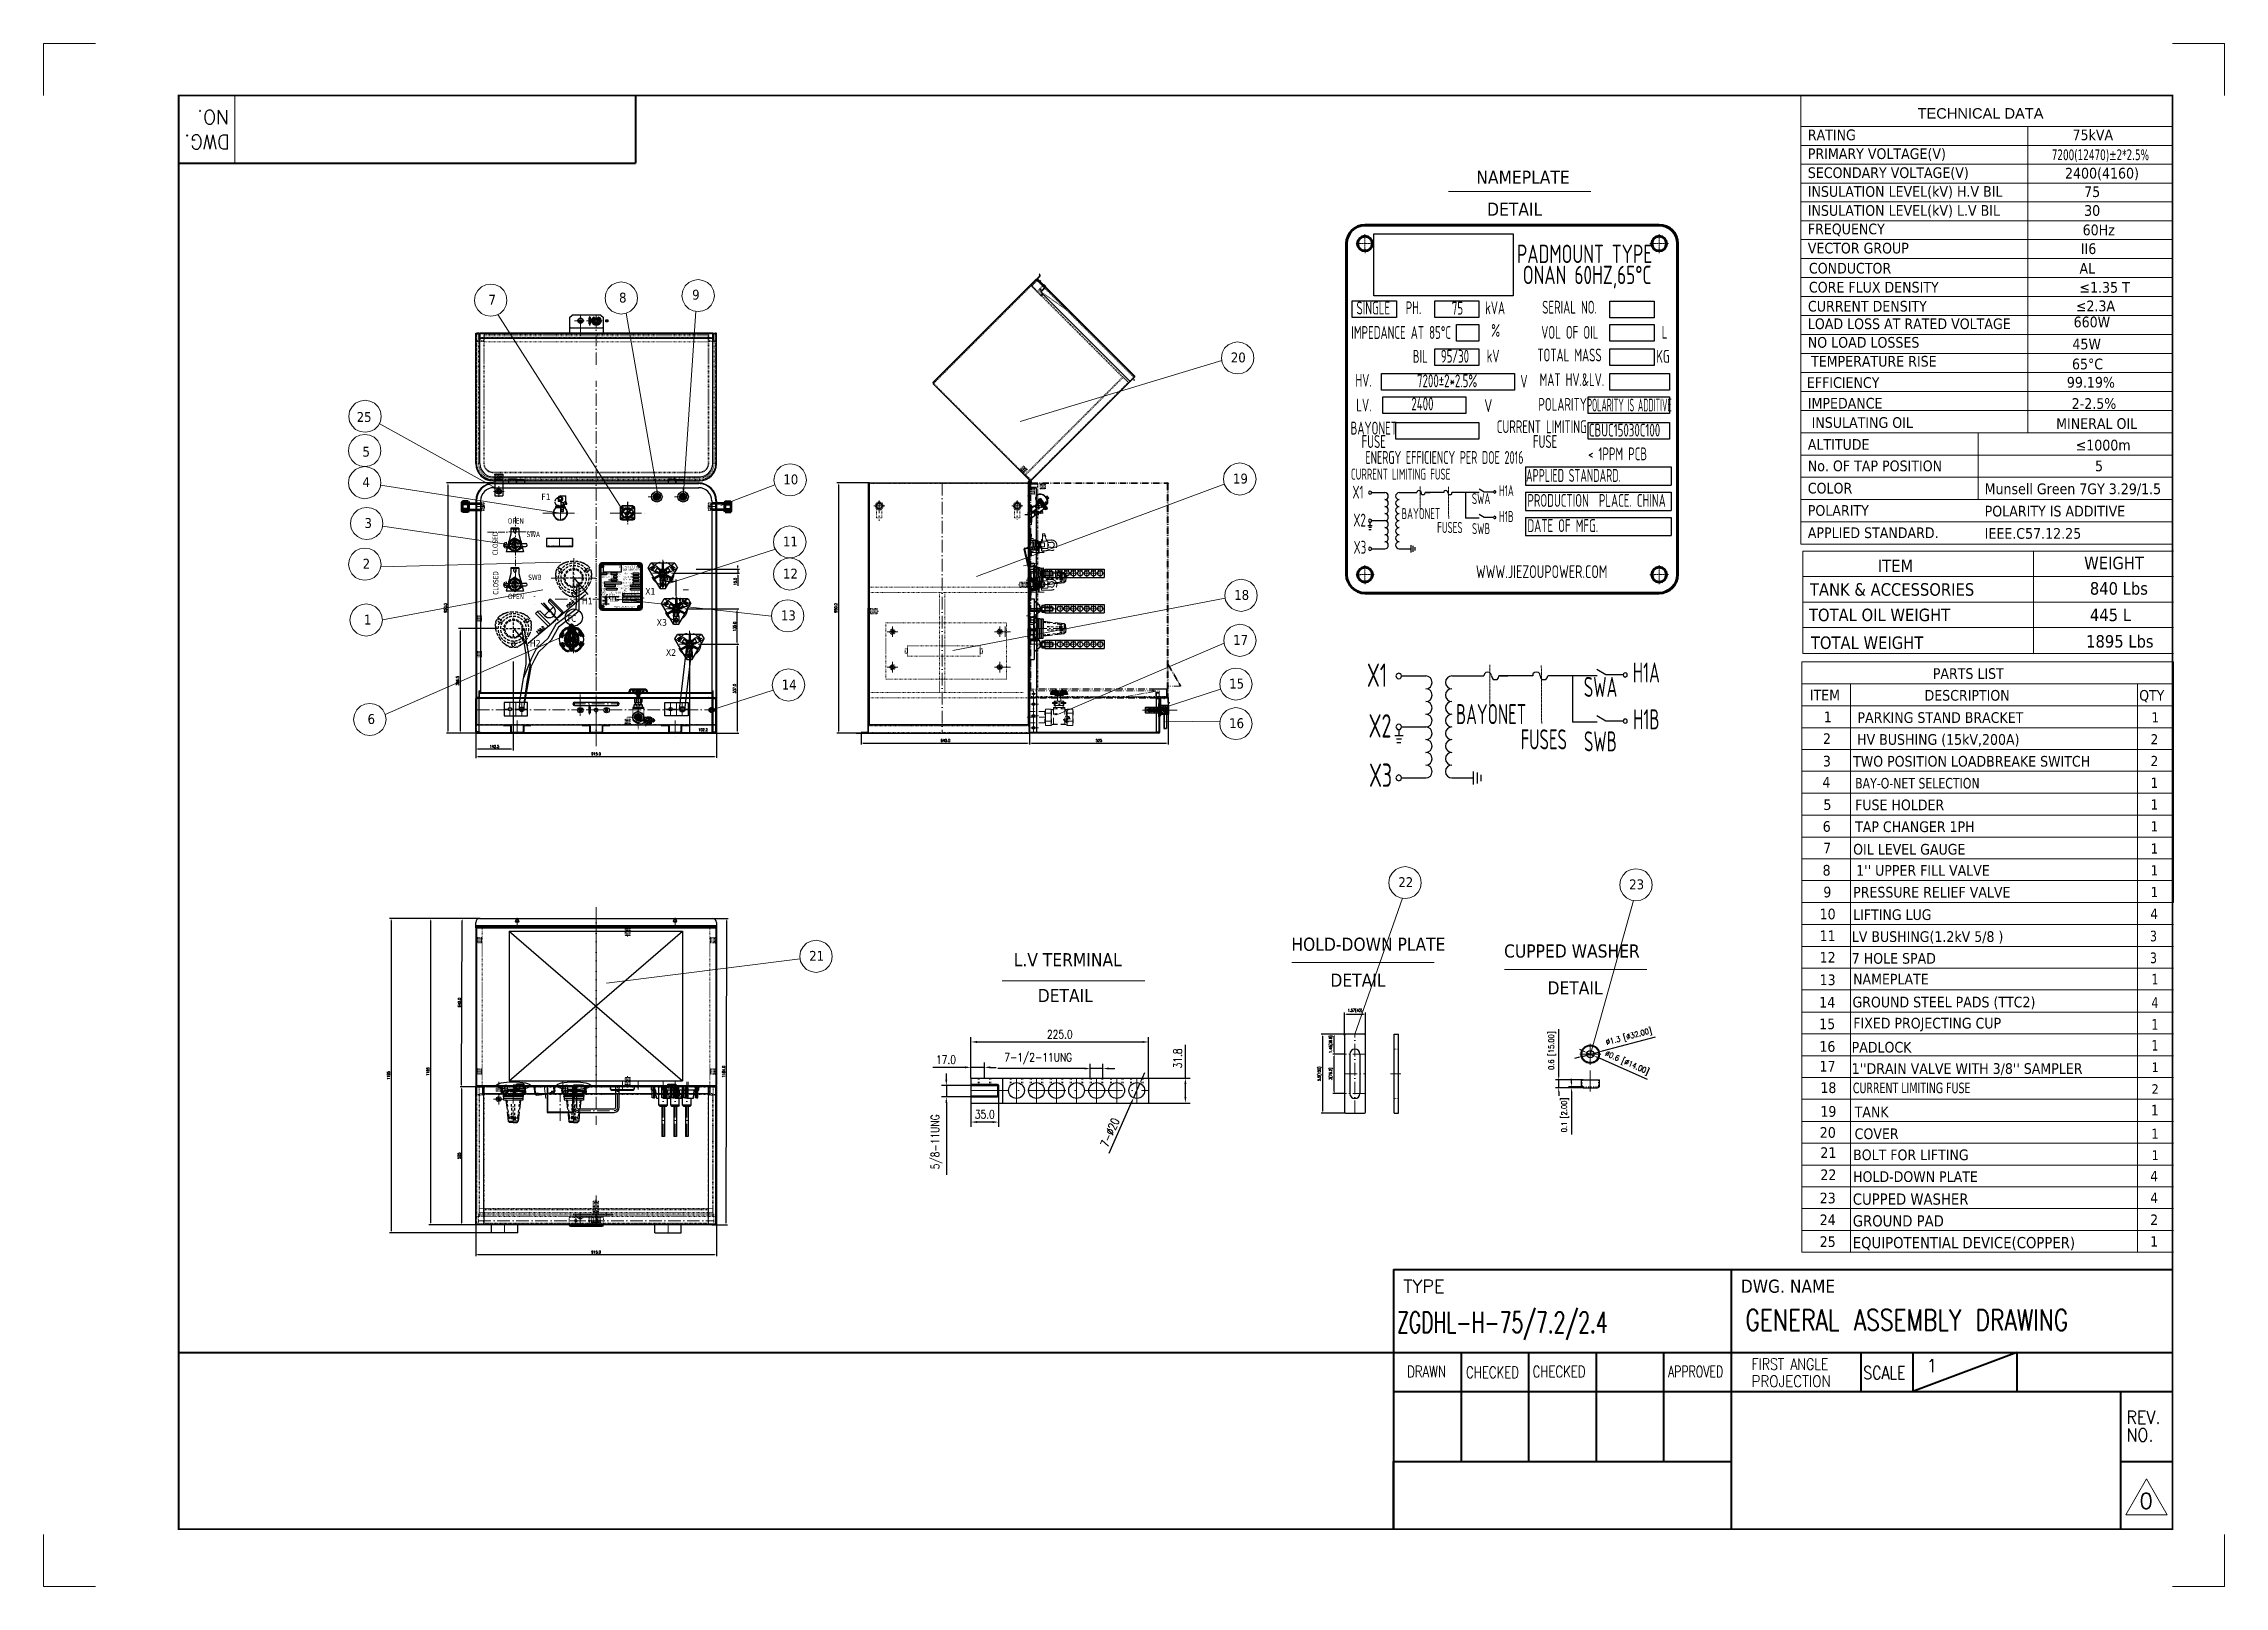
# Model space of a CAD drawing. Header units: millimetres. Extents: x 13152 to 36426, y -6229 to 13228.
# Drawn here: x 28138 to 36426, y 7367 to 13228 of the extents above; entities outside this region: 2.
import ezdxf
from ezdxf.enums import TextEntityAlignment as Align

# ---------------------------------------------------------------- set-up
doc = ezdxf.new("R2010")
doc.units = ezdxf.units.MM
doc.header["$LTSCALE"] = 4
for name, pattern in [('5 双点画线', [10.5, 6.25, -1.25, 0.25, -1.25, 0.25, -1.25]), ('ACAD_ISO02W100', [15, 12, -3]), ('ACAD_ISO03W100', [1.18, 0.47, -0.71]), ('ACAD_ISO10W100', [18, 12, -3, 0, -3]), ('CENTERX2', [101.6, 63.5, -12.7, 12.7, -12.7]), ('DASHED', [0.75, 0.5, -0.25])]:
    doc.linetypes.add(name, pattern=pattern)
for name, color, linetype in [('1', 12, 'Continuous'), ('10', 1, 'Continuous'), ('2', 3, 'Continuous'), ('4虚线层', 6, 'DASHED'), ('C00-00-00', 7, 'Continuous'), ('器身绝缘0', 4, 'Continuous')]:
    doc.layers.add(name, color=color, linetype=linetype)
for name, color, linetype, lineweight in [('6文字层', 3, 'Continuous', 35), ('标注、文本', 3, 'Continuous', 25), ('粗实线', 4, 'Continuous', 53), ('铁心', 3, 'Continuous', 0)]:
    doc.layers.add(name, color=color, linetype=linetype, lineweight=lineweight)
doc.layers.add('paper', color=254, linetype='Continuous', plot=False)
doc.styles.add('PDF Arial', font='arial.ttf')
doc.styles.add('pdm', font='gbenor.shx', dxfattribs={"width": 0.8, "bigfont": 'gbhzfs.shx'})
doc.styles.add('ROMANS', font='romans.shx', dxfattribs={"bigfont": 'whgtxt.shx'})
doc.styles.get("Standard").update_dxf_attribs({"font": 'txt', "bigfont": 'gbcbig.shx'})
doc.styles.add('Tahoma$001', font='tahoma.ttf', dxfattribs={"height": 2.159784})
doc.styles.add('Tahoma_txtstyle_28.93_0_0', font='tahoma.ttf')
doc.styles.add('Tahoma_txtstyle_30.40_0_0', font='tahoma.ttf')
doc.styles.add('Tahoma_txtstyle_30.51_0_0', font='tahoma.ttf')
doc.styles.add('TH_GBDIM', font='romans.shx', dxfattribs={"width": 0.8, "bigfont": 'gbcbig.shx'})
doc.dimstyles.new('TH_GBDIM1', dxfattribs={"dimscale": 3, "dimtxt": 3.5, "dimasz": 2.5, "dimexe": 2, "dimexo": 0, "dimgap": 1.5, "dimtad": 1, "dimdec": 1, "dimzin": 0, "dimdsep": 46, "dimtxsty": 'TH_GBDIM', "dimcen": 2.5, "dimclrd": 3, "dimclre": 256, "dimclrt": 2, "dimadec": 0, "dimazin": 0, "dimtfac": 0.714286, "dimtdec": 1, "dimtmove": 0, "dimatfit": 3, "dimfxl": 0, "dimtzin": 0, "dimlwd": -1, "dimlwe": -1, "dimarcsym": 0})
picture_1 = doc.add_image_def('image1.png', size_in_pixel=(551, 245))
pattern_1 = [(135, (75926.2069, -165104.8281), (0.56126601, 0.56126601), []), (45, (75926.2069, -165104.8281), (1.68379802, 0.56126601), [1.984375, -1.190625])]

msp = doc.modelspace()

# ---------------------------------------------------------------- texts
at = {"layer": '1', "color": 4, "lineweight": 13}
for s, width, p in [('ZGDHL-H-75/7.2/2.4', 0.65, (33281.84, 8329.24)), ('GENERAL ASSEMBLY DRAWING', 0.76, (34606.1, 8338.56))]:
    msp.add_text(s, height=80, dxfattribs=dict(at, width=width)).set_placement(p)
at = {"layer": '2', "lineweight": 13, "style": 'ROMANS'}
for s, p in [('NO.', (28843.97, 12975.08)), ('DWG.', (28845.87, 12880.56))]:
    msp.add_text(s, height=53.282, rotation=180, dxfattribs=at).set_placement(p)
for s, height, p in [('TYPE', 49.335, (33305.68, 8482.14)), ('1', 49.34, (35293.41, 8180.38))]:
    msp.add_text(s, height=height, dxfattribs=at).set_placement(p)
for s, height, width, p in [('FIRST ANGLE', 43.4148, 0.8, (34629.34, 8189.13)), ('DRAWN', 43.415, 0.75, (33320.16, 8160.86)), ('CHECKED', 43.415, 0.75, (33544.16, 8158.11)), ('CHECKED', 43.415, 0.75, (33797.2, 8160.86)), ('APPROVED', 43.415, 0.7, (34311.57, 8160.86)), ('PROJECTION', 43.415, 0.86, (34629.34, 8124.06)), ('SCALE', 49.335, 0.8, (35053.52, 8153.35)), ('REV.', 49.335, 0.9, (36053.94, 7984.51)), ('NO.', 49.335, 0.9, (36053.94, 7917.24))]:
    msp.add_text(s, height=height, dxfattribs=dict(at, width=width)).set_placement(p)
at = {"layer": '2', "color": 4, "lineweight": 13, "style": 'ROMANS'}
msp.add_text('0', height=59.2, dxfattribs=at).set_placement((36103.67, 7661.65))
at = {"layer": '标注、文本', "style": 'pdm'}
for s, height, width, p in [('PADMOUNT TYPE ', 69.8775, 0.8, (34009.82, 12428.84)), (' ONAN 60HZ,65°C', 69.8775, 0.8, (33988.97, 12348.86)), ('SINGLE', 48.914, 0.72, (33191.59, 12223.23)), ('PH.', 48.914, 0.72, (33344.32, 12224.28)), ('75', 48.914, 0.72, (33511.33, 12222.4)), ('kVA', 48.914, 0.72, (33654.52, 12223.82)), ('SERIAL NO.', 48.914, 0.72, (33937.4, 12226.25)), ('IMPEDANCE AT 85°C ', 48.9143, 0.72, (33306.95, 12130.25)), ('%%%', 48.914, 0.72, (33656.6, 12138.16)), ('VOL OF OIL', 48.914, 0.72, (33938.39, 12130.75)), ('L', 48.91, 0.72, (34298.66, 12131.2)), ('BIL', 48.914, 0.72, (33370.06, 12039.63)), ('95/30', 48.914, 0.72, (33501.88, 12039.92)), ('kV', 48.914, 0.72, (33646.82, 12040.43)), ('TOTAL MASS', 48.914, 0.72, (33937.12, 12044.67)), ('KG', 48.914, 0.72, (34292.69, 12039.39)), ('HV.', 48.914, 0.72, (33154.41, 11948.56)), ('7200±2*2.5%%%', 48.9143, 0.72, (33472.08, 11946.5)), ('V', 48.91, 0.72, (33764.17, 11944.31)), ('MAT HV.&LV.', 48.9143, 0.72, (33946.13, 11950.99)), ('LV.', 48.914, 0.72, (33155.71, 11854.59)), ('2400', 48.914, 0.72, (33378.27, 11858.84)), ('V', 48.91, 0.8, (33628.64, 11852.35)), ('POLARITY', 48.914, 0.72, (33911.06, 11857.29)), ('POLARITY IS ADDITIVE', 48.9143, 0.5, (34165.02, 11854.52)), ('BAYONET', 48.914, 0.72, (33193.58, 11766.85)), ('CURRENT LIMITING', 48.9143, 0.72, (33831.83, 11772.16)), ('CBUC15030C100', 48.9143, 0.72, (34146.34, 11759.38)), ('FUSE', 48.914, 0.72, (33193.15, 11715.88)), ('FUSE', 48.914, 0.72, (33844.34, 11715.88)), ('< 1PPM PCB', 48.914, 0.72, (34119.88, 11668.99)), ('CURRENT LIMITING FUSE', 41.9265, 0.7, (33295.71, 11591.97)), ('ENERGY EFFICIENCY PER DOE 2016', 48.9143, 0.67, (33462.02, 11655.43)), ('X1', 48.914, 0.72, (33133.19, 11523.65)), ('H1A', 41.927, 0.7, (33697.14, 11529.24)), ('X2', 48.914, 0.72, (33139.42, 11417.51)), ('H1B', 41.927, 0.7, (33697.14, 11431.17)), ('X3', 48.914, 0.72, (33140.68, 11314.26)), ('IMPEDANCE AT 85°C ', 6.125, 0.72, (30280.37, 11202.01)), ('SINGLE', 6.125, 0.72, (30265.93, 11213.65)), ('PH.', 6.125, 0.72, (30285.05, 11213.79)), ('BIL', 6.125, 0.72, (30288.28, 11190.66)), ('95/30', 6.125, 0.72, (30304.78, 11190.7)), ('kVA', 6.125, 0.72, (30323.9, 11213.73)), ('kV', 6.125, 0.72, (30322.93, 11190.76)), ('%%%', 6.125, 0.72, (30324.16, 11203)), ('PADMOUNT TYPE ', 8.75, 0.8, (30368.39, 11239.4)), (' ONAN 60HZ,65°C', 8.75, 0.8, (30365.78, 11229.39)), ('TOTAL MASS', 6.125, 0.72, (30359.28, 11191.3)), ('VOL OF OIL', 6.125, 0.72, (30359.44, 11202.07)), ('SERIAL NO.', 6.125, 0.72, (30359.32, 11214.03)), ('KG', 6.125, 0.72, (30403.81, 11190.63)), ('L', 6.12, 0.72, (30404.56, 11202.13)), ('WWW.JIEZOUPOWER.COM ', 48.9143, 0.8, (33842.03, 11221.45)), ('BAYONET', 6.125, 0.72, (30266.18, 11156.51)), ('CURRENT LIMITING FUSE', 5.25, 0.7, (30278.97, 11134.61)), ('X1', 6.125, 0.72, (30258.62, 11126.05)), ('X2', 6.125, 0.72, (30259.4, 11112.76)), ('HV.', 6.125, 0.72, (30261.27, 11179.26)), ('LV.', 6.125, 0.72, (30261.44, 11167.49)), ('FUSE', 6.125, 0.72, (30266.12, 11150.12)), ('ENERGY EFFICIENCY PER DOE 2016', 6.125, 0.67, (30299.79, 11142.55)), ('V', 6.12, 0.8, (30320.66, 11167.21)), ('CURRENT LIMITING', 6.125, 0.72, (30346.1, 11157.17)), ('H1A', 5.25, 0.7, (30329.23, 11126.75)), ('H1B', 5.25, 0.7, (30329.23, 11114.47)), ('V', 6.12, 0.72, (30337.63, 11178.73)), ('FUSE', 6.125, 0.72, (30347.66, 11150.12)), ('POLARITY', 6.125, 0.72, (30356.02, 11167.83)), ('MAT HV.&LV.', 6.125, 0.72, (30360.41, 11179.57)), ('< 1PPM PCB', 6.125, 0.72, (30382.17, 11144.25)), ('POLARITY IS ADDITIVE', 6.125, 0.5, (30387.82, 11167.48)), ('X3', 6.125, 0.72, (30259.55, 11099.83)), ('WWW.JIEZOUPOWER.COM ', 6.125, 0.8, (30347.38, 11088.21)), ('X1', 88.779, 0.72, (33205.58, 10828.4)), ('H1A', 76.097, 0.7, (34229.13, 10838.55)), ('H1B', 76.097, 0.7, (34229.13, 10660.55)), ('X2', 88.779, 0.72, (33216.87, 10635.76)), ('X3', 88.779, 0.72, (33219.17, 10448.35))]:
    msp.add_text(s, height=height, dxfattribs=dict(at, width=width)).set_placement(p, align=Align.MIDDLE_CENTER)
for s, height, width, p in [('APPLIED STANDARD.', 48.9143, 0.67, (33772.12, 11587.13)), ('PRODUCTION  PLACE. CHINA', 48.9143, 0.72, (33777.1, 11492.25)), ('DATE OF MFG.', 48.9143, 0.72, (33777.1, 11396.46)), ('APPLIED STANDARD.', 6.125, 0.67, (30338.62, 11134)), ('PRODUCTION  PLACE. CHINA', 6.125, 0.72, (30339.25, 11122.12)), ('DATE OF MFG.', 6.125, 0.72, (30339.25, 11110.13))]:
    msp.add_text(s, height=height, dxfattribs=dict(at, width=width)).set_placement(p, align=Align.MIDDLE_LEFT)
at = {"layer": '标注、文本', "lineweight": 13, "style": 'Tahoma$001'}
for s, p in [('F1', (30029.61, 11493.23)), ('H1', (30183.87, 11097.63)), ('X1', (30424.37, 11134.16)), ('X3', (30467.94, 11016.14)), ('H2', (29985.87, 10937.14)), ('X2', (30502.91, 10901.73))]:
    msp.add_text(s, height=25, dxfattribs=at).set_placement(p)
at = {"layer": '标注、文本', "style": 'pdm', "width": 0.7}
for s, height, p in [('BAYONET', 41.927, (33445.54, 11421.08)), ('SWA', 41.927, (33636.4, 11478.07)), ('FUSES', 41.927, (33530.96, 11368.25)), ('SWB', 41.927, (33635.54, 11364.09)), ('BAYONET', 5.25, (30297.73, 11113.21)), ('FUSES', 5.25, (30308.42, 11106.6)), ('SWA', 5.25, (30321.63, 11120.35)), ('SWB', 5.25, (30321.52, 11106.07)), ('SWA', 76.097, (34118.9, 10745.68)), ('BAYONET', 76.097, (33772.49, 10642.23)), ('FUSES', 76.097, (33927.51, 10546.35)), ('SWB', 76.097, (34117.33, 10538.79))]:
    msp.add_text(s, height=height, dxfattribs=at).set_placement(p, align=Align.RIGHT)
at = {"layer": '标注、文本', "style": 'Tahoma$001', "width": 0.76}
for p in [(29864.15, 11283.92), (29866.09, 11133.93)]:
    msp.add_text('CLOSED', height=20, rotation=90, dxfattribs=at).set_placement(p)
for s, p in [('OPEN', (29902.22, 11404.43)), ('SWA', (29973.86, 11353.04)), ('SWB', (29979.85, 11190.12)), ('OPEN', (29902.9, 11117.53))]:
    msp.add_text(s, height=20, dxfattribs=at).set_placement(p)
at = {"layer": '标注、文本', "attachment_point": 1, "line_spacing_factor": 0.857143, "style": 'pdm'}
for insert, char_height, width in [((16410.45, -5956.05), 25.532, 366.6154), ((13151.83, -6229.2), 16.903, 242.7076)]:
    msp.add_mtext('{\\C4;  }', dxfattribs=dict(at, insert=insert, char_height=char_height, width=width))
at = {"layer": '铁心', "lineweight": 13}
for s, height, style, p in [('TECHNICAL DATA', 39.7655, 'PDF Arial', (35260.33, 12942.74)), ('RATING', 40.606, 'Tahoma$001', (34842.96, 12860.73)), ('75kVA', 40.606, 'Tahoma$001', (35849.02, 12860.73)), ('PRIMARY VOLTAGE(V)', 40.6063, 'Tahoma$001', (34842.96, 12789.24)), ('NAMEPLATE', 50, 'Tahoma$001', (33583.14, 12695.06)), ('SECONDARY VOLTAGE(V)', 40.6063, 'Tahoma$001', (34842.96, 12717.07)), ('INSULATION LEVEL(kV) H.V BIL', 40.6063, 'Tahoma$001', (34842.96, 12645.59)), ('2400(4160)', 40.606, 'Tahoma$001', (35820.37, 12715.18)), ('75', 40.606, 'Tahoma$001', (35893.25, 12644.91)), ('DETAIL', 50, 'Tahoma$001', (33624.08, 12573.76)), ('INSULATION LEVEL(kV) L.V BIL', 40.6063, 'Tahoma$001', (34842.96, 12573.42)), ('30', 40.606, 'Tahoma$001', (35893.25, 12573.42)), ('FREQUENCY', 40.606, 'Tahoma$001', (34842.96, 12503.29)), ('60Hz', 40.606, 'Tahoma$001', (35887.43, 12499.63)), ('VECTOR GROUP', 40.6063, 'Tahoma$001', (34842.96, 12430.45)), ('II6', 40.606, 'Tahoma$001', (35880.73, 12428.34)), ('CONDUCTOR', 40.606, 'Tahoma$001', (34847.14, 12354.18)), ('AL', 40.606, 'Tahoma$001', (35875.43, 12353.53)), ('7', 37.59, 'Tahoma$001', (29828.82, 12235.77)), ('8', 37.59, 'Tahoma$001', (30325, 12243.89)), ('9', 37.59, 'Tahoma$001', (30602.89, 12255.05)), ('CORE FLUX DENSITY', 40.6063, 'Tahoma$001', (34847.14, 12282.01)), ('≤1.35 T', 40.606, 'Tahoma$001', (35875.43, 12281.36)), ('CURRENT DENSITY', 40.6063, 'Tahoma$001', (34843.53, 12209.84)), ('LOAD LOSS AT RATED VOLTAGE', 40.6063, 'Tahoma$001', (34842.96, 12143.01)), ('660W', 40.606, 'Tahoma$001', (35853.17, 12149.88)), ('≤2.3A', 40.606, 'Tahoma$001', (35861.73, 12210.76)), ('NO LOAD LOSSES', 40.6063, 'Tahoma$001', (34842.96, 12072.44)), ('45W', 40.606, 'Tahoma$001', (35848.66, 12066.22)), ('20', 37.589, 'Tahoma$001', (32650.21, 12016.57)), ('EFFICIENCY', 40.606, 'Tahoma$001', (34839.39, 11919.65)), ('99.19%%%', 40.606, 'Tahoma$001', (35827.45, 11920.73)), ('IMPEDANCE', 40.606, 'Tahoma$001', (34842.96, 11841.28)), ('2-2.5%%%', 40.606, 'Tahoma$001', (35845.8, 11840.07)), ('25', 37.589, 'Tahoma$001', (29327.87, 11790.31)), ('5', 37.59, 'Tahoma$001', (29349.92, 11658.47)), ('ALTITUDE', 40.606, 'Tahoma$001', (34842.96, 11684.43)), ('≤1000m', 40.606, 'Tahoma$001', (35861.04, 11682.13)), ('No. OF TAP POSITION', 40.6063, 'Tahoma$001', (34842.9, 11603.18)), ('5', 40.61, 'Tahoma$001', (35934.49, 11603.18)), ('4', 37.59, 'Tahoma$001', (29349.92, 11542.65)), ('10', 37.589, 'Tahoma$001', (30949.48, 11553.3)), ('19', 37.589, 'Tahoma$001', (32658.39, 11556.46)), ('COLOR', 40.606, 'Tahoma$001', (34842.9, 11518.5)), ('Munsell Green 7GY 3.29/1.5', 40.6063, 'Tahoma$001', (35515.14, 11515.94)), ('POLARITY', 40.606, 'Tahoma$001', (34842.9, 11433.82)), ('POLARITY IS ADDITIVE', 40.6063, 'Tahoma$001', (35515.14, 11431.27)), ('3', 37.59, 'Tahoma$001', (29357.52, 11387.55)), ('APPLIED STANDARD.', 40.6063, 'Tahoma$001', (34842.9, 11349.15)), ('IEEE.C57.12.25', 40.6063, 'Tahoma$001', (35515.14, 11346.59)), ('11', 37.589, 'Tahoma$001', (30948.13, 11317.3)), ('2', 37.59, 'Tahoma$001', (29350.5, 11232.91)), ('12', 37.589, 'Tahoma$001', (30948.13, 11195.32)), ('ITEM', 47.513, 'Tahoma_txtstyle_30.51_0_0', (35108.95, 11219.88)), ('18', 37.589, 'Tahoma$001', (32663.14, 11114.29)), ('TANK & ACCESSORIES', 47.5129, 'Tahoma_txtstyle_30.51_0_0', (34850.94, 11130.24)), ('840 Lbs', 47.513, 'Tahoma_txtstyle_30.51_0_0', (35914.83, 11134.21)), ('1', 37.59, 'Tahoma$001', (29355.57, 11020.68)), ('13', 37.589, 'Tahoma$001', (30940.24, 11036.69)), ('TOTAL OIL WEIGHT', 47.5129, 'Tahoma_txtstyle_30.51_0_0', (34847.23, 11033.49)), ('445 L', 47.513, 'Tahoma_txtstyle_30.51_0_0', (35915.13, 11033.67)), ('17', 37.589, 'Tahoma$001', (32659.05, 10943.32)), ('TOTAL WEIGHT', 47.5129, 'Tahoma_txtstyle_30.51_0_0', (34854.64, 10927.94)), ('1895 Lbs', 47.513, 'Tahoma_txtstyle_30.51_0_0', (35900.62, 10933.16)), ('14', 37.589, 'Tahoma$001', (30943.45, 10773.73)), ('15', 37.589, 'Tahoma$001', (32643.84, 10777.37)), ('PARTS LIST', 40.487, 'Tahoma_txtstyle_30.40_0_0', (35318.13, 10814.34)), ('ITEM', 40.487, 'Tahoma_txtstyle_30.40_0_0', (34850.75, 10732.52)), ('DESCRIPTION', 40.487, 'Tahoma_txtstyle_30.40_0_0', (35286.79, 10731.49)), ('QTY', 40.309, 'Tahoma$001', (36102.46, 10731.68)), ('6', 37.59, 'Tahoma$001', (29369.19, 10642.88)), ('16', 37.589, 'Tahoma$001', (32643.84, 10627.13)), ('1', 40.49, 'Tahoma_txtstyle_30.40_0_0', (34903.69, 10649.67)), ('PARKING STAND BRACKET', 40.487, 'Tahoma_txtstyle_30.40_0_0', (35031.6, 10647.09)), ('1', 38.52, 'Tahoma$001', (36149.2, 10648.99)), ('2', 40.49, 'Tahoma_txtstyle_30.40_0_0', (34900.59, 10566.82)), (' HV BUSHING (15kV,200A)', 40.487, 'Tahoma_txtstyle_30.40_0_0', (35015.15, 10563.77)), ('2', 38.52, 'Tahoma_txtstyle_28.93_0_0', (36145.77, 10565.62)), ('3', 40.49, 'Tahoma_txtstyle_30.40_0_0', (34900.25, 10481.57)), ('TWO POSITION LOADBREAKE SWITCH', 40.487, 'Tahoma_txtstyle_30.40_0_0', (35015.15, 10480.92)), ('2', 38.52, 'Tahoma_txtstyle_28.93_0_0', (36145.77, 10483.12)), ('4', 40.49, 'Tahoma_txtstyle_30.40_0_0', (34898.53, 10401.47)), ('1', 38.52, 'Tahoma_txtstyle_28.93_0_0', (36145.77, 10400.27)), ('5', 40.49, 'Tahoma_txtstyle_30.40_0_0', (34902.43, 10316.21)), ('FUSE HOLDER', 40.487, 'Tahoma_txtstyle_30.40_0_0', (35022.77, 10315.29)), ('1', 38.52, 'Tahoma_txtstyle_28.93_0_0', (36145.77, 10317.76)), ('6', 40.49, 'Tahoma_txtstyle_30.40_0_0', (34899.63, 10233.36)), ('TAP CHANGER 1PH ', 40.487, 'Tahoma_txtstyle_30.40_0_0', (35022.77, 10232.44)), ('1', 38.52, 'Tahoma_txtstyle_28.93_0_0', (36145.77, 10234.91)), ('7', 40.49, 'Tahoma_txtstyle_30.40_0_0', (34901.37, 10151.54)), ('OIL LEVEL GAUGE ', 40.487, 'Tahoma_txtstyle_30.40_0_0', (35015.15, 10146.69)), ('1', 38.52, 'Tahoma_txtstyle_28.93_0_0', (36145.77, 10150.34)), ('22', 37.589, 'Tahoma$001', (33286.62, 10023.21)), ('23', 37.589, 'Tahoma$001', (34164.27, 10014.76)), ('8', 40.49, 'Tahoma_txtstyle_30.40_0_0', (34899.21, 10066.97)), ("1'' UPPER FILL VALVE", 40.487, 'Tahoma_txtstyle_30.40_0_0', (35026.79, 10066.43)), ('1', 38.52, 'Tahoma_txtstyle_28.93_0_0', (36145.77, 10067.83)), ('9', 40.49, 'Tahoma_txtstyle_30.40_0_0', (34901.96, 9984.3)), ('PRESSURE RELIEF VALVE', 40.487, 'Tahoma_txtstyle_30.40_0_0', (35015.15, 9983.6)), ('1', 38.52, 'Tahoma_txtstyle_28.93_0_0', (36145.77, 9984.98)), ('10', 40.487, 'Tahoma_txtstyle_30.40_0_0', (34887.87, 9900.76)), ('LIFTING LUG', 40.487, 'Tahoma_txtstyle_30.40_0_0', (35015.15, 9898.3)), ('4', 39.74, 'Tahoma$001', (36144.39, 9901.62)), ('21', 37.589, 'Tahoma$001', (31047.81, 9743.08)), ('HOLD-DOWN PLATE', 50, 'Tahoma$001', (32880.2, 9781.14)), ('CUPPED WASHER', 50, 'Tahoma$001', (33688.54, 9755.5)), ('11', 40.487, 'Tahoma_txtstyle_30.40_0_0', (34887.87, 9817.91)), ('LV BUSHING(1.2kV 5/8 )', 40.487, 'Tahoma_txtstyle_30.40_0_0', (35010.09, 9815)), ('L.V TERMINAL', 50, 'Tahoma$001', (31824.85, 9722.26)), ('12', 40.487, 'Tahoma_txtstyle_30.40_0_0', (34887.87, 9736.09)), ('7 HOLE SPAD', 40.487, 'Tahoma_txtstyle_30.40_0_0', (35010.09, 9732.15)), ('DETAIL', 50, 'Tahoma$001', (31916.31, 9586.32)), ('DETAIL', 50, 'Tahoma$001', (33028.52, 9644.57)), ('DETAIL', 50, 'Tahoma$001', (33853.66, 9615.58)), ('13', 40.487, 'Tahoma_txtstyle_30.40_0_0', (34887.87, 9650.66)), ('NAMEPLATE', 40.487, 'Tahoma_txtstyle_30.40_0_0', (35015.15, 9653.24)), ('14', 40.487, 'Tahoma_txtstyle_30.40_0_0', (34886.33, 9565.55)), ('GROUND STEEL PADS (TTC2)', 40.487, 'Tahoma_txtstyle_30.40_0_0', (35012.75, 9566.26)), ('15', 40.487, 'Tahoma_txtstyle_30.40_0_0', (34886.33, 9483.45)), ('FIXED PROJECTING CUP', 40.487, 'Tahoma_txtstyle_30.40_0_0', (35015.74, 9486.03)), ('16', 40.487, 'Tahoma_txtstyle_30.40_0_0', (34886.89, 9397.49)), ('PADLOCK', 40.487, 'Tahoma_txtstyle_30.40_0_0', (35009.65, 9394.74)), ('17', 40.487, 'Tahoma_txtstyle_30.40_0_0', (34887.65, 9322.59)), ("1''DRAIN VALVE WITH 3/8'' SAMPLER ", 40.487, 'Tahoma_txtstyle_30.40_0_0', (35009.65, 9313.61)), ('1', 36.33, 'Tahoma$001', (36149.55, 9320.64)), ('18', 40.487, 'Tahoma_txtstyle_30.40_0_0', (34890.71, 9240.82)), ('2', 36.33, 'Tahoma$001', (36149.55, 9237.79)), ('19', 40.487, 'Tahoma_txtstyle_30.40_0_0', (34890.71, 9150.82)), ('TANK', 40.487, 'Tahoma_txtstyle_30.40_0_0', (35021.05, 9148.79)), ('1', 40.49, 'Tahoma_txtstyle_30.40_0_0', (36146.77, 9155.64)), ('20', 40.487, 'Tahoma_txtstyle_30.40_0_0', (34888.55, 9070.86)), ('21', 40.487, 'Tahoma_txtstyle_30.40_0_0', (34890.71, 8994.2)), ('COVER', 40.487, 'Tahoma_txtstyle_30.40_0_0', (35021.05, 9065.94)), ('1', 38.38, 'Tahoma$001', (36148.05, 9067.1)), ('22', 40.487, 'Tahoma_txtstyle_30.40_0_0', (34890.71, 8910.19)), ('BOLT FOR LIFTING', 40.487, 'Tahoma_txtstyle_30.40_0_0', (35015.15, 8985.8)), ('1', 36.57, 'Tahoma$001', (36149.55, 8986.49)), ('HOLD-DOWN PLATE', 40.487, 'Tahoma_txtstyle_30.40_0_0', (35015.15, 8902.95)), ('4', 39.74, 'Tahoma$001', (36144.39, 8905.36)), ('23', 40.487, 'Tahoma_txtstyle_30.40_0_0', (34888.19, 8821.75)), ('CUPPED WASHER', 42.6179, 'Tahoma_txtstyle_30.40_0_0', (35013.89, 8816.66)), ('4', 39.74, 'Tahoma$001', (36144.39, 8822.51)), ('24', 40.487, 'Tahoma_txtstyle_30.40_0_0', (34888.19, 8738.9)), ('GROUND PAD  ', 42.6179, 'Tahoma_txtstyle_30.40_0_0', (35013.89, 8733.81)), ('2', 39.74, 'Tahoma$001', (36144.39, 8739.66)), ('25', 40.487, 'Tahoma_txtstyle_30.40_0_0', (34888.19, 8656.05)), ('EQUIPOTENTIAL DEVICE(COPPER)', 42.6179, 'Tahoma_txtstyle_30.40_0_0', (35013.89, 8651.31)), ('1', 39.74, 'Tahoma$001', (36144.39, 8657.15)), ('DWG. NAME', 49.845, 'Tahoma_txtstyle_30.40_0_0', (34588.39, 8482.14))]:
    msp.add_text(s, height=height, dxfattribs=dict(at, style=style)).set_placement(p)
for s, height, style, width, p in [('7200(12470)±2*2.5%%%', 40.6063, 'Tahoma$001', 0.7, (35770.2, 12785.07)), ('BAY-O-NET SELECTION', 40, 'Tahoma_txtstyle_30.40_0_0', 0.88, (35022.77, 10397.79)), ('3', 40.49, 'Tahoma_txtstyle_30.40_0_0', 0.85, (36143.9, 9817.05)), ('3', 40.49, 'Tahoma_txtstyle_30.40_0_0', 0.85, (36143.9, 9734.2)), ('1', 40.49, 'Tahoma_txtstyle_30.40_0_0', 0.85, (36149.55, 9653.24)), ('4', 40.49, 'Tahoma_txtstyle_30.40_0_0', 0.85, (36149.06, 9563.84)), ('1', 40.49, 'Tahoma_txtstyle_30.40_0_0', 0.85, (36149.06, 9480.99)), ('1', 40.49, 'Tahoma_txtstyle_30.40_0_0', 0.85, (36149.55, 9401.6)), ('CURRENT LIMITING FUSE ', 40, 'Tahoma_txtstyle_30.40_0_0', 0.76, (35014.21, 9240.33))]:
    msp.add_text(s, height=height, dxfattribs=dict(at, style=style, width=width)).set_placement(p)
at = {"layer": '铁心', "lineweight": 13, "style": 'Tahoma$001'}
for s, p in [('TEMPERATURE RISE ', (35101.5, 12020.87)), ('INSULATING OIL', (35049.9, 11788.1)), ('MINERAL OIL', (35940.79, 11784.24))]:
    msp.add_text(s, height=40.6063, dxfattribs=at).set_placement(p, align=Align.MIDDLE)
msp.add_text('65%%DC', height=40.606, dxfattribs=at).set_placement((35846.86, 12010.57), align=Align.MIDDLE_LEFT)
at = {"layer": '铁心', "lineweight": 13, "insert": (35893.24, 11278.31), "char_height": 47.513, "width": 562.5922, "attachment_point": 1, "style": 'Tahoma_txtstyle_30.51_0_0'}
msp.add_mtext('WEIGHT', dxfattribs=at)

# ---------------------------------------------------------------- blocks, each defined once
blk = doc.blocks.new('*D207')
at = {"layer": 'Defpoints', "color": 0}
for p in [(33161.7, 9540.7), (33081.7, 9459.9), (33161.7, 9459.9)]:
    blk.add_point(p, dxfattribs=at)
at = {"layer": '标注、文本'}
for p, q in [((33081.7, 9459.9), (33081.7, 9546.7)), ((33161.7, 9459.9), (33161.7, 9546.7))]:
    blk.add_line(p, q, dxfattribs=at)
at = {"layer": '标注、文本', "color": 3}
blk.add_line((33089.2, 9540.7), (33154.2, 9540.7), dxfattribs=at)
for points in [[(33089.2, 9542), (33089.2, 9539.5), (33081.7, 9540.7)], [(33154.2, 9542), (33154.2, 9539.5), (33161.7, 9540.7)]]:
    blk.add_solid(points, dxfattribs=at)
at = {"layer": '标注、文本', "color": 2, "insert": (33121.7, 9553.2), "char_height": 10.5, "attachment_point": 5, "style": 'TH_GBDIM'}
blk.add_mtext('1.57(40)', dxfattribs=at)
blk = doc.blocks.new('*D208')
at = {"layer": 'Defpoints', "color": 0}
for p in [(32999.8, 9463.9), (33085.7, 9463.9), (33085.7, 9163.9)]:
    blk.add_point(p, dxfattribs=at)
at = {"layer": '标注、文本'}
for p, q in [((33085.7, 9463.9), (32993.8, 9463.9)), ((33085.7, 9163.9), (32993.8, 9163.9))]:
    blk.add_line(p, q, dxfattribs=at)
at = {"layer": '标注、文本', "color": 3}
blk.add_line((32999.8, 9171.4), (32999.8, 9456.4), dxfattribs=at)
for points in [[(32998.5, 9456.4), (33001, 9456.4), (32999.8, 9463.9)], [(32998.5, 9171.4), (33001, 9171.4), (32999.8, 9163.9)]]:
    blk.add_solid(points, dxfattribs=at)
at = {"layer": '标注、文本', "color": 2, "insert": (32987.3, 9313.9), "char_height": 10.5, "attachment_point": 5, "rotation": 90, "style": 'TH_GBDIM'}
blk.add_mtext('5.9(150)', dxfattribs=at)
blk = doc.blocks.new('*D209')
at = {"layer": 'Defpoints', "color": 0}
for p in [(33043.3, 9388.9), (33081.7, 9388.9), (33081.7, 9238.9)]:
    blk.add_point(p, dxfattribs=at)
at = {"layer": '标注、文本'}
for p, q in [((33081.7, 9388.9), (33037.3, 9388.9)), ((33081.7, 9238.9), (33037.3, 9238.9))]:
    blk.add_line(p, q, dxfattribs=at)
at = {"layer": '标注、文本', "color": 3}
blk.add_line((33043.3, 9246.4), (33043.3, 9381.4), dxfattribs=at)
for points in [[(33042.1, 9381.4), (33044.6, 9381.4), (33043.3, 9388.9)], [(33042.1, 9246.4), (33044.6, 9246.4), (33043.3, 9238.9)]]:
    blk.add_solid(points, dxfattribs=at)
at = {"layer": '标注、文本', "color": 2, "insert": (33030.8, 9313.9), "char_height": 10.5, "attachment_point": 5, "rotation": 90, "style": 'TH_GBDIM'}
blk.add_mtext('3(76.2)', dxfattribs=at)
blk = doc.blocks.new('*D210')
at = {"layer": 'Defpoints', "color": 0}
for p in [(33043.3, 9463.9), (33081.7, 9463.9), (33081.7, 9388.9)]:
    blk.add_point(p, dxfattribs=at)
at = {"layer": '标注、文本'}
for p, q in [((33081.7, 9463.9), (33037.3, 9463.9)), ((33081.7, 9388.9), (33037.3, 9388.9))]:
    blk.add_line(p, q, dxfattribs=at)
at = {"layer": '标注、文本', "color": 3}
blk.add_line((33043.3, 9396.4), (33043.3, 9456.4), dxfattribs=at)
for points in [[(33042.1, 9456.4), (33044.6, 9456.4), (33043.3, 9463.9)], [(33042.1, 9396.4), (33044.6, 9396.4), (33043.3, 9388.9)]]:
    blk.add_solid(points, dxfattribs=at)
at = {"layer": '标注、文本', "color": 2, "insert": (33030.8, 9426.4), "char_height": 10.5, "attachment_point": 5, "rotation": 90, "style": 'TH_GBDIM'}
blk.add_mtext('1.45(36.8)', dxfattribs=at)
blk = doc.blocks.new('*D194')
at = {"layer": 'Defpoints', "color": 0}
for p in [(33228.4, 4.8), (33197.5, -3.3)]:
    blk.add_point(p, dxfattribs=at)
at = {"layer": '标注、文本', "color": 3}
for p, q in [((33197.5, -3.3), (33228.4, 4.8)), ((33336.3, 33.3), (33235.7, 6.7)), ((33190.2, -5.2), (33183, -7.1))]:
    blk.add_line(p, q, dxfattribs=at)
for points in [[(33235.4, 8), (33236, 5.5), (33228.4, 4.8)], [(33189.9, -4), (33190.6, -6.4), (33197.5, -3.3)]]:
    blk.add_solid(points, dxfattribs=at)
at = {"layer": '标注、文本', "color": 2, "insert": (33286.5, 33.1), "char_height": 10.5, "attachment_point": 5, "rotation": 14.7739, "style": 'TH_GBDIM'}
blk.add_mtext('∅1.3 [∅32.00]', dxfattribs=at)
blk = doc.blocks.new('*D195')
at = {"layer": 'Defpoints', "color": 0}
for p in [(33206.6, 3.6), (33219.4, -2.1)]:
    blk.add_point(p, dxfattribs=at)
at = {"layer": '标注、文本', "color": 3}
for p, q in [((33199.7, 6.6), (33192.8, 9.6)), ((33206.6, 3.6), (33219.4, -2.1)), ((33321.5, -47.2), (33226.2, -5.1))]:
    blk.add_line(p, q, dxfattribs=at)
for points in [[(33200.2, 7.8), (33199.2, 5.5), (33206.6, 3.6)], [(33226.7, -4), (33225.7, -6.2), (33219.4, -2.1)]]:
    blk.add_solid(points, dxfattribs=at)
at = {"layer": '标注、文本', "color": 2, "insert": (33282.3, -16.2), "char_height": 10.5, "attachment_point": 5, "rotation": 336.167, "style": 'TH_GBDIM'}
blk.add_mtext('∅0.6 [∅14.00]', dxfattribs=at)
blk = doc.blocks.new('*D196')
at = {"layer": 'Defpoints', "color": 0}
for p in [(33153, -48), (33199.5, -48), (33199.5, -63)]:
    blk.add_point(p, dxfattribs=at)
at = {"layer": '标注、文本', "color": 3}
for p, q in [((33153, -40.5), (33153, 48.4)), ((33153, -63), (33153, -48)), ((33153, -70.5), (33153, -78))]:
    blk.add_line(p, q, dxfattribs=at)
at = {"layer": '标注、文本'}
for p, q in [((33199.5, -48), (33147, -48)), ((33199.5, -63), (33147, -63))]:
    blk.add_line(p, q, dxfattribs=at)
at = {"layer": '标注、文本', "color": 3}
for points in [[(33151.7, -40.5), (33154.2, -40.5), (33153, -48)], [(33151.7, -70.5), (33154.2, -70.5), (33153, -63)]]:
    blk.add_solid(points, dxfattribs=at)
at = {"layer": '标注、文本', "color": 2, "insert": (33140.5, 7.7), "char_height": 10.5, "attachment_point": 5, "rotation": 90, "style": 'TH_GBDIM'}
blk.add_mtext('0.6 [15.00]', dxfattribs=at)
blk = doc.blocks.new('*D197')
at = {"layer": 'Defpoints', "color": 0}
for p in [(33177.5, -63), (33199.5, -61), (33199.5, -63)]:
    blk.add_point(p, dxfattribs=at)
at = {"layer": '标注、文本'}
for p, q in [((33199.5, -61), (33171.5, -61)), ((33199.5, -63), (33171.5, -63))]:
    blk.add_line(p, q, dxfattribs=at)
at = {"layer": '标注、文本', "color": 3}
for p, q in [((33177.5, -53.5), (33177.5, -46)), ((33177.5, -61), (33177.5, -63)), ((33177.5, -70.5), (33177.5, -151.4))]:
    blk.add_line(p, q, dxfattribs=at)
for points in [[(33176.2, -53.5), (33178.7, -53.5), (33177.5, -61)], [(33176.2, -70.5), (33178.7, -70.5), (33177.5, -63)]]:
    blk.add_solid(points, dxfattribs=at)
at = {"layer": '标注、文本', "color": 2, "insert": (33165, -114.7), "char_height": 10.5, "attachment_point": 5, "rotation": 90, "style": 'TH_GBDIM'}
blk.add_mtext('0.1 [2.00]', dxfattribs=at)
blk = doc.blocks.new('*D304')
at = {"layer": 'Defpoints', "color": 0}
for p in [(29848.3, 11558.5), (29674.7, 10608.5), (29805.1, 10608.5)]:
    blk.add_point(p, dxfattribs=at)
at = {"layer": '标注、文本'}
for p, q in [((29848.3, 11558.5), (29668.7, 11558.5)), ((29805.1, 10608.5), (29668.7, 10608.5))]:
    blk.add_line(p, q, dxfattribs=at)
at = {"layer": '标注、文本', "color": 3}
blk.add_line((29674.7, 11551), (29674.7, 10616), dxfattribs=at)
for points in [[(29673.4, 11551), (29675.9, 11551), (29674.7, 11558.5)], [(29673.4, 10616), (29675.9, 10616), (29674.7, 10608.5)]]:
    blk.add_solid(points, dxfattribs=at)
at = {"layer": '标注、文本', "color": 2, "insert": (29664.9, 11083.5), "char_height": 10.5, "attachment_point": 5, "rotation": 90, "style": 'TH_GBDIM'}
blk.add_mtext('950.0', dxfattribs=at)
blk = doc.blocks.new('*D305')
at = {"layer": 'Defpoints', "color": 0}
for p in [(31276.2, 11558.5), (31158.5, 10608.5), (31275.6, 10608.5)]:
    blk.add_point(p, dxfattribs=at)
at = {"layer": '标注、文本'}
for p, q in [((31276.2, 11558.5), (31152.5, 11558.5)), ((31275.6, 10608.5), (31152.5, 10608.5))]:
    blk.add_line(p, q, dxfattribs=at)
at = {"layer": '标注、文本', "color": 3}
blk.add_line((31158.5, 11551), (31158.5, 10616), dxfattribs=at)
for points in [[(31157.2, 11551), (31159.7, 11551), (31158.5, 11558.5)], [(31157.2, 10616), (31159.7, 10616), (31158.5, 10608.5)]]:
    blk.add_solid(points, dxfattribs=at)
at = {"layer": '标注、文本', "color": 2, "insert": (31148.7, 11083.5), "char_height": 10.5, "attachment_point": 5, "rotation": 90, "style": 'TH_GBDIM'}
blk.add_mtext('950.0', dxfattribs=at)
blk = doc.blocks.new('kopio')
at = {"layer": '标注、文本', "color": 1, "linetype": 'ACAD_ISO10W100', "lineweight": 18}
for p, q in [((2167.5, -5579.3), (2213, -5579.3)), ((2182.6, -5563.1), (2182.6, -5599.1))]:
    blk.add_line(p, q, dxfattribs=at)
at = {"layer": '标注、文本'}
for p, q in [((2171.1, -5563.7), (2171.1, -5597.3)), ((2201.1, -5563.7), (2171.1, -5563.7)), ((2171.1, -5597.3), (2201.1, -5597.3)), ((2181.1, -5573.3), (2184.1, -5573.3)), ((2181.1, -5585.3), (2184.1, -5585.3)), ((2201.1, -5597.3), (2201.1, -5563.7))]:
    blk.add_line(p, q, dxfattribs=at)
at = {"layer": '标注、文本', "color": 2, "linetype": 'ACAD_ISO03W100', "lineweight": 18}
for p, q in [((2201.1, -5566.3), (2171.1, -5566.3)), ((2171.1, -5594.3), (2201.1, -5594.3))]:
    blk.add_line(p, q, dxfattribs=at)
at = {"layer": '标注、文本'}
for centre, start, end in [((2181.1, -5579.3), 90, 270), ((2184.1, -5579.3), 270, 90)]:
    blk.add_arc(centre, 6, start, end, dxfattribs=at)
blk = doc.blocks.new('huuuuu')
at = {"layer": '标注、文本', "color": 1, "linetype": 'ACAD_ISO10W100', "lineweight": 18}
for p, q in [((2108, -5579.3), (2153.5, -5579.3)), ((2130.7, -5602.1), (2130.7, -5556.6))]:
    blk.add_line(p, q, dxfattribs=at)
at = {"layer": '标注、文本', "color": 2, "linetype": 'ACAD_ISO03W100', "lineweight": 18}
for p, q in [((2113.7, -5573.3), (2117, -5573.3)), ((2113.7, -5585.3), (2117, -5585.3)), ((2144.5, -5573.3), (2147.7, -5573.3)), ((2144.5, -5585.3), (2147.7, -5585.3))]:
    blk.add_line(p, q, dxfattribs=at)
at = {"layer": '标注、文本'}
for p, q in [((2121.7, -5563.7), (2123.2, -5566.3)), ((2138.2, -5566.3), (2139.7, -5563.7))]:
    blk.add_line(p, q, dxfattribs=at)
for radius in [18, 15]:
    blk.add_arc((2130.7, -5579.3), radius, 120, 60, dxfattribs=at)
blk = doc.blocks.new('A$C03F92070')
at = {"layer": '4虚线层', "ltscale": 5}
for p, q in [((16.5, 94.8), (10.9, 98)), ((16.4, 107.6), (22, 104.3)), ((67.8, 40.2), (67.8, 116)), ((113.7, 104.3), (119.3, 107.6)), ((124.8, 98), (119.2, 94.8)), ((23.3, 71.5), (112.4, 71.5)), ((62.3, 8.9), (62.3, 15.4)), ((73.3, 15.4), (73.3, 8.9))]:
    blk.add_line(p, q, dxfattribs=at)
for radius in [57.5, 48, 36, 32.5]:
    blk.add_circle((67.8, 71.5), radius, dxfattribs=at)
at = {"layer": '4虚线层', "ltscale": 5, "extrusion": (0, 0, -1)}
for centre, radius, start, end in [((-90, 83.1), 90, 358.61821, 4.5479), ((-90, 83.1), 90, 7.76573, 8.91687), ((-67.8, 71.5), 71.5, 20.96454, 39.03546), ((-68.8, 46.5), 90, 51.08313, 52.23427), ((-68.8, 46.5), 90, 55.4521, 61.38179), ((-68.8, 46.5), 90, 64.92451, 71.02185), ((-62.3, 65.4), 70, 71.02185, 87.94531), ((-67.8, -88), 223.5, 87.94531, 92.05469), ((-73.4, 65.4), 70, 92.05469, 108.97815), ((-66.9, 46.5), 90, 108.97815, 115.07549), ((-66.9, 46.5), 90, 118.61821, 124.5479), ((-66.9, 46.5), 90, 127.76573, 128.91687), ((-67.8, 71.5), 71.5, 140.96454, 159.03546), ((-45.7, 83.1), 90, 171.08313, 172.23427), ((-45.7, 83.1), 90, 175.4521, 181.38179), ((-90, 83.1), 90, 349.46719, 355.07549), ((-70.3, 79.5), 70, 331.9245, 349.46719), ((-205.8, 151.7), 223.5, 327.65027, 331.9245), ((-76.1, 69.6), 70, 310.17076, 327.65027), ((-89, 84.9), 90, 304.92451, 310.17076), ((-89, 84.9), 90, 295.4521, 301.38179), ((-89, 84.9), 90, 291.08313, 292.23427), ((-67.8, 71.5), 71.5, 260.96454, 279.03546), ((-46.7, 84.9), 90, 247.76573, 248.91687), ((-46.7, 84.9), 90, 238.61821, 244.5479), ((-46.7, 84.9), 90, 233.02623, 235.07549), ((-58.7, 68.9), 70, 212.35682, 233.02623), ((71, 151), 223.5, 207.21776, 212.35682), ((-65.6, 80.8), 70, 186.60228, 207.21776), ((-45.7, 83.1), 90, 184.92451, 186.60228)]:
    blk.add_arc(centre, radius, start, end, dxfattribs=at)
at = {"layer": '4虚线层', "ltscale": 5}
for centre, start, end in [((13.6, 102.8), 60, 240), ((19.2, 99.6), 240, 60), ((116.5, 99.6), 120, 300), ((122.1, 102.8), 300, 120), ((67.8, 15.4), 0, 180), ((67.8, 8.9), 180, 0)]:
    blk.add_arc(centre, 5.5, start, end, dxfattribs=at)
for points, knots in [([(0.5, 92.8), (0.5, 92.7), (0.5, 92.6), (0.5, 92.4), (0.5, 92.3), (0.4, 92.1), (0.4, 91.9), (0.4, 91.7), (0.4, 91.3), (0.3, 90.9), (0.3, 90.5), (0.3, 90.3), (0.3, 90.3), (0.3, 90.2)], [0, 0, 0, 0, 0.05466, 0.108897, 0.162889, 0.216817, 0.270864, 0.325211, 0.488741, 0.649833, 0.813717, 0.974388, 1, 1, 1, 1]), ([(0.7, 94.3), (0.7, 94.2), (0.7, 94.1), (0.6, 94), (0.6, 93.8), (0.6, 93.6), (0.6, 93.5), (0.6, 93.3), (0.6, 93.1), (0.5, 93), (0.5, 92.8), (0.5, 92.8)], [0, 0, 0, 0, 0.111498, 0.221956, 0.331773, 0.441359, 0.551122, 0.661472, 0.77281, 0.885527, 1, 1, 1, 1]), ([(0.7, 94.7), (0.7, 94.6), (0.7, 94.6), (0.7, 94.5), (0.7, 94.4), (0.7, 94.3), (0.7, 94.3)], [0, 0, 0, 0, 0.248829, 0.498052, 0.748251, 1, 1, 1, 1]), ([(0.8, 95.3), (0.8, 95.3), (0.8, 95.2), (0.8, 95.2), (0.8, 95.1), (0.8, 95), (0.8, 95)], [0, 0, 0, 0, 0.190297, 0.457484, 0.727058, 1, 1, 1, 1]), ([(13.9, 117.8), (13.9, 117.8), (13.9, 117.8), (13.8, 117.7), (13.8, 117.7), (13.7, 117.6), (13.7, 117.6)], [0, 0, 0, 0, 0.272943, 0.542517, 0.809704, 1, 1, 1, 1]), ([(14.2, 118), (14.2, 118), (14.1, 118), (14.1, 117.9), (14, 117.9), (14, 117.8), (13.9, 117.8)], [0, 0, 0, 0, 0.251777, 0.501943, 0.751136, 1, 1, 1, 1]), ([(14.6, 118.3), (14.5, 118.2), (14.5, 118.2), (14.4, 118.1), (14.3, 118.1), (14.2, 118), (14.2, 118)], [0, 0, 0, 0, 0.251749, 0.501948, 0.751171, 1, 1, 1, 1]), ([(15.7, 119.2), (15.7, 119.1), (15.6, 119), (15.5, 118.9), (15.3, 118.8), (15.2, 118.7), (15.1, 118.6), (14.9, 118.5), (14.8, 118.5), (14.7, 118.4), (14.6, 118.3), (14.6, 118.3)], [0, 0, 0, 0, 0.114473, 0.22719, 0.338528, 0.448878, 0.558641, 0.668227, 0.778044, 0.888502, 1, 1, 1, 1]), ([(17.8, 120.6), (17.8, 120.6), (17.7, 120.6), (17.6, 120.5), (17.3, 120.3), (16.9, 120), (16.6, 119.8), (16.3, 119.6), (16, 119.4), (15.8, 119.2), (15.7, 119.2)], [0, 0, 0, 0, 0.026865, 0.187364, 0.351072, 0.511786, 0.674931, 0.783277, 0.891149, 1, 1, 1, 1]), ([(30.9, 128.1), (30.9, 128.1), (30.9, 128.1), (30.8, 128.1), (30.8, 128), (30.6, 128), (30.5, 127.9), (30.2, 127.8), (30, 127.7), (29.7, 127.5), (29.5, 127.4), (29.2, 127.3), (29, 127.2), (28.6, 127), (28.4, 126.9), (28, 126.7), (27.8, 126.6), (27.4, 126.4), (27.2, 126.3), (26.9, 126.1), (26.7, 126), (26.4, 125.8), (26.2, 125.8), (26, 125.6), (25.9, 125.6), (25.7, 125.5), (25.6, 125.4), (25.6, 125.4), (25.6, 125.4), (25.6, 125.4), (25.6, 125.4), (25.6, 125.4)], [0, 0, 0, 0, 0.043819, 0.043819, 0.119878, 0.119878, 0.195937, 0.195937, 0.271996, 0.271996, 0.348055, 0.348055, 0.424114, 0.424114, 0.500173, 0.500173, 0.576231, 0.576231, 0.65229, 0.65229, 0.728349, 0.728349, 0.804408, 0.804408, 0.880467, 0.880467, 0.956526, 0.956526, 0.994556, 0.994556, 1, 1, 1, 1]), ([(30.7, 128), (30.6, 128), (30.6, 127.9), (30.5, 127.8), (30.4, 127.8), (30.3, 127.6), (30.2, 127.5), (30.1, 127.4), (30, 127.3), (29.9, 127), (29.8, 126.9), (29.6, 126.7), (29.5, 126.6), (29.3, 126.5), (29.2, 126.4), (28.9, 126.3), (28.8, 126.2), (28.4, 126.1), (28.1, 126), (27.5, 125.9), (27.3, 125.8), (26.9, 125.8), (26.7, 125.7), (26.5, 125.7), (26.4, 125.7), (26, 125.6), (25.8, 125.6), (25.7, 125.5)], [0, 0, 0, 0, 0.0625, 0.0625, 0.125, 0.125, 0.1875, 0.1875, 0.25, 0.25, 0.3125, 0.3125, 0.375, 0.375, 0.4375, 0.4375, 0.5, 0.5, 0.625, 0.625, 0.75, 0.75, 0.8125, 0.8125, 0.875, 0.875, 1, 1, 1, 1]), ([(110.1, 125.4), (110.1, 125.4), (110.1, 125.4), (110.1, 125.4), (110.1, 125.4), (110.1, 125.4), (110, 125.5), (109.8, 125.6), (109.7, 125.6), (109.5, 125.8), (109.3, 125.8), (109, 126), (108.8, 126.1), (108.5, 126.3), (108.3, 126.4), (107.9, 126.6), (107.7, 126.7), (107.3, 126.9), (107.1, 127), (106.7, 127.2), (106.5, 127.3), (106.2, 127.5), (106, 127.5), (105.7, 127.7), (105.5, 127.8), (105.2, 127.9), (105.1, 128), (104.9, 128), (104.9, 128.1), (104.8, 128.1), (104.8, 128.1), (104.8, 128.1), (104.8, 128.1), (104.8, 128.1)], [0, 0, 0, 0, 0.005743, 0.005743, 0.043766, 0.043766, 0.119813, 0.119813, 0.195859, 0.195859, 0.271906, 0.271906, 0.347952, 0.347952, 0.423999, 0.423999, 0.500046, 0.500046, 0.576092, 0.576092, 0.652139, 0.652139, 0.728185, 0.728185, 0.804232, 0.804232, 0.880279, 0.880279, 0.956325, 0.956325, 0.994349, 0.994349, 1, 1, 1, 1]), ([(110, 125.5), (109.9, 125.5), (109.8, 125.6), (109.6, 125.6), (109.5, 125.6), (109.2, 125.7), (109, 125.7), (108.4, 125.8), (108.2, 125.9), (107.6, 126), (107.3, 126.1), (106.9, 126.2), (106.8, 126.3), (106.5, 126.4), (106.4, 126.5), (106.2, 126.6), (106.1, 126.7), (105.9, 126.9), (105.8, 127), (105.7, 127.3), (105.6, 127.3), (105.5, 127.5), (105.4, 127.6), (105.3, 127.8), (105.2, 127.8), (105.1, 127.9), (105.1, 128), (105, 128)], [0, 0, 0, 0, 0.0625, 0.0625, 0.125, 0.125, 0.25, 0.25, 0.375, 0.375, 0.5, 0.5, 0.5625, 0.5625, 0.625, 0.625, 0.6875, 0.6875, 0.75, 0.75, 0.8125, 0.8125, 0.875, 0.875, 0.9375, 0.9375, 1, 1, 1, 1]), ([(120, 119.2), (119.9, 119.2), (119.8, 119.3), (119.7, 119.4), (119.5, 119.5), (119.4, 119.6), (119.3, 119.6), (119.1, 119.8), (118.8, 120), (118.4, 120.3), (118.1, 120.5), (118, 120.6), (117.9, 120.6), (117.9, 120.6)], [0, 0, 0, 0, 0.05466, 0.108896, 0.162888, 0.216817, 0.270864, 0.325211, 0.488741, 0.649833, 0.813717, 0.974388, 1, 1, 1, 1]), ([(121.1, 118.3), (121.1, 118.3), (121, 118.4), (120.9, 118.5), (120.8, 118.5), (120.6, 118.6), (120.5, 118.7), (120.4, 118.8), (120.2, 118.9), (120.1, 119), (120, 119.1), (120, 119.2)], [0, 0, 0, 0, 0.111498, 0.221956, 0.331773, 0.441359, 0.551122, 0.661472, 0.77281, 0.885527, 1, 1, 1, 1]), ([(121.5, 118), (121.5, 118), (121.4, 118.1), (121.3, 118.1), (121.2, 118.2), (121.2, 118.2), (121.1, 118.3)], [0, 0, 0, 0, 0.248829, 0.498052, 0.748251, 1, 1, 1, 1]), ([(121.8, 117.8), (121.7, 117.8), (121.7, 117.9), (121.6, 117.9), (121.6, 118), (121.5, 118), (121.5, 118)], [0, 0, 0, 0, 0.248864, 0.498057, 0.748223, 1, 1, 1, 1]), ([(122, 117.6), (122, 117.6), (121.9, 117.7), (121.9, 117.7), (121.8, 117.8), (121.8, 117.8), (121.8, 117.8)], [0, 0, 0, 0, 0.190293, 0.457482, 0.727057, 1, 1, 1, 1]), ([(134.9, 95), (134.9, 95), (134.9, 95.1), (134.9, 95.2), (134.9, 95.2), (134.9, 95.3), (134.9, 95.3)], [0, 0, 0, 0, 0.272943, 0.542517, 0.809704, 1, 1, 1, 1]), ([(135, 94.7), (135, 94.7), (134.9, 94.8), (134.9, 94.8), (134.9, 94.9), (134.9, 95), (134.9, 95)], [0, 0, 0, 0, 0.251777, 0.501943, 0.751136, 1, 1, 1, 1]), ([(135, 94.3), (135, 94.3), (135, 94.4), (135, 94.5), (135, 94.6), (135, 94.6), (135, 94.7)], [0, 0, 0, 0, 0.251749, 0.501948, 0.751171, 1, 1, 1, 1]), ([(135.2, 92.8), (135.2, 92.8), (135.2, 93), (135.1, 93.1), (135.1, 93.3), (135.1, 93.5), (135.1, 93.6), (135.1, 93.8), (135.1, 94), (135, 94.1), (135, 94.2), (135, 94.3)], [0, 0, 0, 0, 0.114473, 0.22719, 0.338528, 0.448878, 0.558641, 0.668227, 0.778044, 0.888502, 1, 1, 1, 1]), ([(135.4, 90.2), (135.4, 90.3), (135.4, 90.3), (135.4, 90.5), (135.4, 90.9), (135.3, 91.3), (135.3, 91.7), (135.3, 92.1), (135.2, 92.4), (135.2, 92.7), (135.2, 92.8)], [0, 0, 0, 0, 0.026865, 0.187364, 0.351073, 0.511786, 0.674931, 0.783277, 0.891149, 1, 1, 1, 1]), ([(0, 81.2), (0, 81.2), (0, 81.2), (0, 81.1), (0, 81.1), (0, 81.1), (0, 81), (0, 80.8), (0, 80.7), (0, 80.4), (0, 80.2), (0.1, 79.8), (0.1, 79.7), (0.1, 79.2), (0.1, 79), (0.1, 78.6), (0.1, 78.4), (0.1, 77.9), (0.2, 77.7), (0.2, 77.3), (0.2, 77.1), (0.2, 76.7), (0.2, 76.5), (0.3, 76.1), (0.3, 76), (0.3, 75.7), (0.3, 75.5), (0.3, 75.3), (0.3, 75.3), (0.3, 75.2), (0.3, 75.2), (0.3, 75.2), (0.3, 75.2), (0.3, 75.2)], [0, 0, 0, 0, 0.005743, 0.005743, 0.043766, 0.043766, 0.119813, 0.119813, 0.195859, 0.195859, 0.271906, 0.271906, 0.347952, 0.347952, 0.423999, 0.423999, 0.500046, 0.500046, 0.576092, 0.576092, 0.652139, 0.652139, 0.728185, 0.728185, 0.804232, 0.804232, 0.880279, 0.880279, 0.956325, 0.956325, 0.994349, 0.994349, 1, 1, 1, 1]), ([(0, 81), (0, 80.9), (0, 80.8), (0.1, 80.6), (0.1, 80.5), (0.2, 80.2), (0.3, 80), (0.5, 79.5), (0.6, 79.2), (0.8, 78.7), (0.8, 78.4), (0.9, 78), (0.9, 77.8), (1, 77.5), (1, 77.4), (0.9, 77.1), (0.9, 77), (0.8, 76.7), (0.8, 76.6), (0.7, 76.3), (0.6, 76.2), (0.5, 76), (0.5, 75.9), (0.4, 75.8), (0.4, 75.7), (0.3, 75.5), (0.3, 75.5), (0.3, 75.4)], [0, 0, 0, 0, 0.0625, 0.0625, 0.125, 0.125, 0.25, 0.25, 0.375, 0.375, 0.5, 0.5, 0.5625, 0.5625, 0.625, 0.625, 0.6875, 0.6875, 0.75, 0.75, 0.8125, 0.8125, 0.875, 0.875, 0.9375, 0.9375, 1, 1, 1, 1]), ([(37.3, 11.2), (37.3, 11.2), (37.3, 11.2), (37.4, 11.1), (37.4, 11.1), (37.6, 11), (37.7, 10.9), (37.9, 10.7), (38.1, 10.6), (38.4, 10.4), (38.6, 10.3), (38.9, 10.1), (39.1, 10), (39.4, 9.7), (39.6, 9.6), (40, 9.4), (40.2, 9.3), (40.5, 9), (40.7, 8.9), (41, 8.7), (41.2, 8.6), (41.5, 8.4), (41.6, 8.3), (41.9, 8.2), (42, 8.1), (42.2, 8), (42.2, 8), (42.3, 7.9), (42.3, 7.9), (42.3, 7.9), (42.3, 7.9), (42.3, 7.9)], [0, 0, 0, 0, 0.043819, 0.043819, 0.119878, 0.119878, 0.195937, 0.195937, 0.271996, 0.271996, 0.348055, 0.348055, 0.424114, 0.424114, 0.500173, 0.500173, 0.576231, 0.576231, 0.65229, 0.65229, 0.728349, 0.728349, 0.804408, 0.804408, 0.880467, 0.880467, 0.956526, 0.956526, 0.994556, 0.994556, 1, 1, 1, 1]), ([(37.5, 11.1), (37.5, 11), (37.6, 11), (37.7, 11), (37.8, 10.9), (38, 10.9), (38.1, 10.9), (38.3, 10.9), (38.5, 10.9), (38.7, 10.8), (38.8, 10.8), (39.1, 10.8), (39.3, 10.7), (39.5, 10.6), (39.6, 10.5), (39.9, 10.4), (40, 10.3), (40.3, 10), (40.5, 9.8), (40.9, 9.4), (41.1, 9.2), (41.3, 8.9), (41.4, 8.8), (41.6, 8.6), (41.7, 8.5), (41.9, 8.2), (42, 8.1), (42.1, 8)], [0, 0, 0, 0, 0.0625, 0.0625, 0.125, 0.125, 0.1875, 0.1875, 0.25, 0.25, 0.3125, 0.3125, 0.375, 0.375, 0.4375, 0.4375, 0.5, 0.5, 0.625, 0.625, 0.75, 0.75, 0.8125, 0.8125, 0.875, 0.875, 1, 1, 1, 1]), ([(50.3, 3.6), (50.3, 3.6), (50.4, 3.5), (50.6, 3.5), (50.9, 3.3), (51.3, 3.1), (51.7, 3), (52, 2.8), (52.3, 2.7), (52.5, 2.6), (52.6, 2.5)], [0, 0, 0, 0, 0.026866, 0.187364, 0.351073, 0.511786, 0.674931, 0.783277, 0.891149, 1, 1, 1, 1]), ([(52.6, 2.5), (52.7, 2.5), (52.8, 2.5), (52.9, 2.4), (53.1, 2.3), (53.3, 2.3), (53.4, 2.2), (53.6, 2.1), (53.7, 2.1), (53.8, 2), (53.9, 2), (54, 1.9)], [0, 0, 0, 0, 0.114473, 0.22719, 0.338528, 0.448878, 0.558641, 0.668227, 0.778044, 0.888502, 1, 1, 1, 1]), ([(54, 1.9), (54, 1.9), (54.1, 1.9), (54.2, 1.9), (54.3, 1.8), (54.3, 1.8), (54.4, 1.8)], [0, 0, 0, 0, 0.251749, 0.501948, 0.751171, 1, 1, 1, 1]), ([(54.4, 1.8), (54.4, 1.8), (54.5, 1.7), (54.5, 1.7), (54.6, 1.7), (54.7, 1.7), (54.7, 1.6)], [0, 0, 0, 0, 0.251777, 0.501943, 0.751136, 1, 1, 1, 1]), ([(54.7, 1.6), (54.7, 1.6), (54.8, 1.6), (54.8, 1.6), (54.9, 1.6), (54.9, 1.5), (54.9, 1.5)], [0, 0, 0, 0, 0.272943, 0.542518, 0.809705, 1, 1, 1, 1]), ([(80.8, 1.5), (80.8, 1.5), (80.8, 1.6), (80.9, 1.6), (80.9, 1.6), (81, 1.6), (81, 1.6)], [0, 0, 0, 0, 0.190295, 0.457482, 0.727057, 1, 1, 1, 1]), ([(81, 1.6), (81, 1.7), (81.1, 1.7), (81.2, 1.7), (81.2, 1.7), (81.3, 1.8), (81.3, 1.8)], [0, 0, 0, 0, 0.248864, 0.498057, 0.748223, 1, 1, 1, 1]), ([(81.3, 1.8), (81.4, 1.8), (81.4, 1.8), (81.5, 1.9), (81.6, 1.9), (81.7, 1.9), (81.7, 1.9)], [0, 0, 0, 0, 0.248829, 0.498052, 0.748251, 1, 1, 1, 1]), ([(81.7, 1.9), (81.8, 2), (81.9, 2), (82, 2.1), (82.1, 2.1), (82.3, 2.2), (82.4, 2.3), (82.6, 2.3), (82.7, 2.4), (82.9, 2.5), (83, 2.5), (83.1, 2.5)], [0, 0, 0, 0, 0.111498, 0.221956, 0.331773, 0.441359, 0.551122, 0.661472, 0.77281, 0.885527, 1, 1, 1, 1]), ([(83.1, 2.5), (83.1, 2.5), (83.2, 2.6), (83.4, 2.7), (83.5, 2.7), (83.7, 2.8), (83.8, 2.9), (84.1, 3), (84.4, 3.1), (84.8, 3.3), (85.1, 3.5), (85.3, 3.5), (85.4, 3.6), (85.4, 3.6)], [0, 0, 0, 0, 0.05466, 0.108897, 0.162889, 0.216817, 0.270864, 0.325211, 0.488741, 0.649834, 0.813718, 0.974389, 1, 1, 1, 1]), ([(93.4, 7.9), (93.4, 7.9), (93.4, 7.9), (93.4, 7.9), (93.4, 7.9), (93.5, 8), (93.5, 8), (93.7, 8.1), (93.8, 8.2), (94.1, 8.3), (94.2, 8.4), (94.5, 8.6), (94.7, 8.7), (95, 8.9), (95.2, 9), (95.6, 9.3), (95.7, 9.4), (96.1, 9.6), (96.3, 9.7), (96.7, 10), (96.8, 10.1), (97.2, 10.3), (97.3, 10.4), (97.6, 10.6), (97.8, 10.7), (98, 10.9), (98.1, 11), (98.3, 11.1), (98.3, 11.1), (98.4, 11.2), (98.4, 11.2), (98.4, 11.2), (98.4, 11.2), (98.4, 11.2)], [0, 0, 0, 0, 0.005743, 0.005743, 0.043766, 0.043766, 0.119813, 0.119813, 0.195859, 0.195859, 0.271906, 0.271906, 0.347952, 0.347952, 0.423999, 0.423999, 0.500046, 0.500046, 0.576092, 0.576092, 0.652139, 0.652139, 0.728185, 0.728185, 0.804232, 0.804232, 0.880279, 0.880279, 0.956325, 0.956325, 0.994349, 0.994349, 1, 1, 1, 1]), ([(93.6, 8), (93.6, 8), (93.7, 8.1), (93.8, 8.2), (93.9, 8.3), (94.1, 8.6), (94.3, 8.8), (94.6, 9.2), (94.8, 9.4), (95.2, 9.8), (95.4, 10), (95.7, 10.3), (95.8, 10.4), (96.1, 10.5), (96.2, 10.6), (96.4, 10.7), (96.6, 10.8), (96.9, 10.8), (97, 10.8), (97.2, 10.9), (97.4, 10.9), (97.6, 10.9), (97.7, 10.9), (97.9, 10.9), (98, 11), (98.1, 11), (98.2, 11), (98.2, 11.1)], [0, 0, 0, 0, 0.0625, 0.0625, 0.125, 0.125, 0.25, 0.25, 0.375, 0.375, 0.5, 0.5, 0.5625, 0.5625, 0.625, 0.625, 0.6875, 0.6875, 0.75, 0.75, 0.8125, 0.8125, 0.875, 0.875, 0.9375, 0.9375, 1, 1, 1, 1]), ([(135.4, 75.4), (135.4, 75.5), (135.4, 75.5), (135.3, 75.7), (135.3, 75.8), (135.2, 75.9), (135.2, 76), (135.1, 76.2), (135, 76.3), (134.9, 76.6), (134.9, 76.7), (134.8, 77), (134.8, 77.1), (134.7, 77.4), (134.7, 77.5), (134.8, 77.8), (134.8, 78), (134.9, 78.4), (134.9, 78.7), (135.1, 79.2), (135.2, 79.5), (135.3, 79.8), (135.4, 80), (135.5, 80.2), (135.5, 80.3), (135.6, 80.6), (135.7, 80.8), (135.7, 81)], [0, 0, 0, 0, 0.0625, 0.0625, 0.125, 0.125, 0.1875, 0.1875, 0.25, 0.25, 0.3125, 0.3125, 0.375, 0.375, 0.4375, 0.4375, 0.5, 0.5, 0.625, 0.625, 0.75, 0.75, 0.8125, 0.8125, 0.875, 0.875, 1, 1, 1, 1]), ([(135.4, 75.2), (135.4, 75.2), (135.4, 75.2), (135.4, 75.3), (135.4, 75.3), (135.4, 75.5), (135.4, 75.7), (135.4, 76), (135.4, 76.1), (135.5, 76.5), (135.5, 76.7), (135.5, 77.1), (135.5, 77.3), (135.5, 77.7), (135.6, 78), (135.6, 78.4), (135.6, 78.6), (135.6, 79), (135.6, 79.3), (135.6, 79.7), (135.6, 79.9), (135.7, 80.2), (135.7, 80.4), (135.7, 80.7), (135.7, 80.8), (135.7, 81), (135.7, 81.1), (135.7, 81.1), (135.7, 81.1), (135.7, 81.2), (135.7, 81.2), (135.7, 81.2)], [0, 0, 0, 0, 0.043819, 0.043819, 0.119878, 0.119878, 0.195937, 0.195937, 0.271996, 0.271996, 0.348055, 0.348055, 0.424114, 0.424114, 0.500173, 0.500173, 0.576232, 0.576232, 0.65229, 0.65229, 0.728349, 0.728349, 0.804408, 0.804408, 0.880467, 0.880467, 0.956526, 0.956526, 0.994556, 0.994556, 1, 1, 1, 1])]:
    blk.add_open_spline(points, degree=3, knots=knots, dxfattribs=at)
blk.add_open_spline([(0.8, 95.3), (0.8, 95.2), (0.8, 95.1), (0.8, 95)], degree=3, dxfattribs=at)
blk = doc.blocks.new('A$C75176214')
at = {"layer": '粗实线', "lineweight": 30}
h = blk.add_hatch(color=256, dxfattribs=at)
h.dxf.hatch_style = 2
h.paths.add_polyline_path([(0.38, 1.1), (0.38, 1.06), (0.42, 1.06)])
h = blk.add_hatch(color=256, dxfattribs=at)
h.dxf.hatch_style = 2
h.paths.add_polyline_path([(0.38, 1.1), (0.42, 1.1), (0.42, 1.06)])
h = blk.add_hatch(color=256, dxfattribs=at)
h.dxf.hatch_style = 2
h.paths.add_polyline_path([(0.76, 1.74), (0.72, 1.69), (0.8, 1.69)])
h = blk.add_hatch(color=256, dxfattribs=at)
h.dxf.hatch_style = 2
h.paths.add_polyline_path([(0.72, 1.69), (0.8, 1.69), (0.76, 1.65)])
h = blk.add_hatch(color=256, dxfattribs=at)
h.dxf.hatch_style = 2
h.paths.add_polyline_path([(0.76, 0.51), (0.72, 0.47), (0.8, 0.47)])
h = blk.add_hatch(color=256, dxfattribs=at)
h.dxf.hatch_style = 2
h.paths.add_polyline_path([(0.72, 0.47), (0.8, 0.47), (0.76, 0.42)])
for points in [[(0.25, 2.16), (0.08, 2.07), (0, 1.9)], [(0.25, 2.12), (0.08, 2.07), (0, 1.9)], [(0, 0.25), (0.08, 0.08), (0.25, 0.04)], [(0, 0.25), (0.08, 0.08), (0.25, 0)], [(0.25, 1.99), (0.17, 1.99), (0.17, 1.9), (0.17, 1.82), (0.25, 1.78), (0.34, 1.82), (0.38, 1.9)], [(0.25, 0.38), (0.17, 0.34), (0.17, 0.25), (0.17, 0.17), (0.25, 0.17), (0.34, 0.17), (0.38, 0.25)], [(0.21, 1.14), (0.21, 1.1), (0.25, 0.8), (0.42, 0.51), (0.68, 0.3), (1.02, 0.21)], [(0.25, 1.1), (0.3, 0.8), (0.47, 0.51), (0.68, 0.34), (1.02, 0.25)], [(0.3, 0.97), (0.34, 0.8), (0.51, 0.55), (0.72, 0.38), (1.02, 0.3)], [(0.34, 1.06), (0.38, 0.8), (0.55, 0.55), (0.8, 0.38), (1.06, 0.34), (1.35, 0.38), (1.44, 0.47)], [(0.42, 1.06), (0.51, 0.76), (0.76, 0.55), (1.06, 0.47), (1.4, 0.55)], [(1.65, 1.69), (1.4, 1.9), (1.06, 1.95), (0.76, 1.9), (0.47, 1.69)], [(0.51, 1.1), (0.51, 1.14), (0.55, 1.14), (0.55, 1.1), (0.51, 1.06), (0.47, 1.02), (0.55, 1.02)], [(1.65, 1.65), (1.65, 1.69), (1.4, 1.86), (1.06, 1.9), (0.76, 1.86), (0.51, 1.69), (0.51, 1.65)], [(1.65, 1.61), (1.61, 1.65), (1.35, 1.82), (1.06, 1.86), (0.8, 1.82), (0.55, 1.65), (0.51, 1.61)], [(0.63, 1.61), (0.59, 1.57), (0.55, 1.52)], [(0.63, 1.14), (0.59, 1.14), (0.55, 1.1), (0.59, 1.1), (0.63, 1.1), (0.63, 1.06), (0.63, 1.02), (0.59, 1.02), (0.55, 1.02), (0.55, 1.06)], [(0.68, 1.1), (0.68, 1.14), (0.68, 1.1), (0.72, 1.1), (0.68, 1.1), (0.68, 1.06)], [(0.68, 1.02), (0.68, 1.06)], [(1.82, 1.06), (1.78, 1.35), (1.61, 1.61), (1.35, 1.78), (1.06, 1.82), (0.8, 1.78), (0.72, 1.69)], [(0.76, 1.65), (0.72, 1.69), (0.76, 1.74)], [(0.72, 0.47), (0.76, 0.51)], [(0.76, 1.65), (0.8, 1.69), (0.76, 1.74)], [(1.69, 1.06), (1.61, 1.4), (1.4, 1.61), (1.06, 1.69), (0.76, 1.61)], [(0.76, 0.51), (0.8, 0.47), (0.76, 0.42)], [(0.89, 1.19), (0.85, 1.02), (0.97, 0.85), (1.19, 0.89)], [(0.89, 1.19), (0.89, 1.02), (1.02, 0.89), (1.14, 0.89)], [(0.93, 1.14), (0.93, 1.02), (1.02, 0.93), (1.14, 0.93)], [(1.27, 0.97), (1.31, 1.19), (1.14, 1.31), (0.97, 1.27)], [(1.27, 1.02), (1.27, 1.14), (1.14, 1.27), (0.97, 1.27)], [(1.23, 1.02), (1.23, 1.14), (1.14, 1.23), (1.02, 1.23)], [(1.02, 0.55), (1.02, 0.42), (1.06, 0.42)], [(1.14, 0.21), (1.48, 0.3), (1.74, 0.51), (1.9, 0.8), (1.95, 1.1), (1.95, 1.14)], [(1.14, 0.25), (1.44, 0.34), (1.69, 0.51), (1.86, 0.8), (1.9, 1.1)], [(1.14, 0.3), (1.44, 0.38), (1.65, 0.55), (1.82, 0.8), (1.82, 0.97)], [(1.4, 0.85), (1.35, 0.8), (1.31, 0.76)], [(1.9, 1.99), (1.82, 1.99), (1.78, 1.9), (1.82, 1.82), (1.9, 1.78), (1.95, 1.82), (1.99, 1.9), (1.95, 1.95), (1.9, 1.99), (1.82, 1.95), (1.82, 1.9), (1.82, 1.82), (1.9, 1.82), (1.95, 1.82), (1.99, 1.9)], [(1.9, 0.38), (1.82, 0.34), (1.78, 0.25), (1.82, 0.17), (1.9, 0.17), (1.95, 0.17), (1.99, 0.25), (1.95, 0.34), (1.9, 0.34), (1.82, 0.34), (1.82, 0.25), (1.82, 0.21), (1.9, 0.17), (1.95, 0.21), (1.99, 0.25)], [(1.82, 1.06), (1.82, 1.1)], [(2.16, 1.9), (2.07, 2.07), (1.9, 2.16)], [(2.12, 1.9), (2.07, 2.07), (1.9, 2.12)], [(1.9, 0.04), (2.07, 0.08), (2.12, 0.25)], [(1.9, 0), (2.07, 0.08), (2.16, 0.25)]]:
    blk.add_lwpolyline(points, dxfattribs=at)
for points in [[(0, 1.9), (0, 0.25)], [(0.42, 1.9), (0.38, 1.99), (0.25, 2.03), (0.17, 1.99), (0.08, 1.9), (0.17, 1.78), (0.25, 1.74), (0.38, 1.78)], [(0.42, 0.25), (0.38, 0.38), (0.25, 0.42), (0.17, 0.38), (0.08, 0.25), (0.17, 0.17), (0.25, 0.13), (0.38, 0.17)], [(0.34, 1.9), (0.34, 1.95), (0.25, 1.99), (0.21, 1.95), (0.17, 1.9), (0.21, 1.82), (0.25, 1.82), (0.34, 1.82)], [(0.34, 0.25), (0.34, 0.34), (0.25, 0.34), (0.21, 0.34), (0.17, 0.25), (0.21, 0.21), (0.25, 0.17), (0.34, 0.21)], [(0.38, 1.1), (0.42, 1.1), (0.42, 1.06), (0.38, 1.06)], [(1.14, 1.06), (1.14, 1.14), (1.06, 1.14), (1.02, 1.14), (1.02, 1.06), (1.02, 1.02), (1.06, 1.02), (1.14, 1.02)], [(1.1, 1.44), (1.1, 1.48), (1.06, 1.48), (1.06, 1.44)], [(1.1, 0.72), (1.06, 0.72), (1.06, 0.68), (1.1, 0.68)], [(1.1, 0.55), (1.1, 0.51), (1.1, 0.47), (1.1, 0.42), (1.14, 0.42), (1.14, 0.47), (1.14, 0.51), (1.14, 0.55)], [(2.03, 1.9), (1.99, 1.99), (1.9, 2.03), (1.78, 1.99), (1.74, 1.9), (1.78, 1.78), (1.9, 1.74), (1.99, 1.78)], [(2.03, 0.25), (1.99, 0.38), (1.9, 0.42), (1.78, 0.38), (1.74, 0.25), (1.78, 0.17), (1.9, 0.13), (1.99, 0.17)]]:
    blk.add_lwpolyline(points, close=True, dxfattribs=at)
for points in [[(0.25, 2.16), (0.25, 2.16), (1.9, 2.16), (1.9, 2.16)], [(0.25, 2.12), (0.25, 2.12), (1.9, 2.12), (1.9, 2.12)], [(0.25, 0.04), (0.25, 0.04), (1.02, 0.04), (1.02, 0.04)], [(0.25, 0), (0.25, 0), (1.9, 0), (1.9, 0)], [(0.55, 1.52), (0.55, 1.52), (0.93, 1.14), (0.93, 1.14)], [(0.63, 1.61), (0.63, 1.61), (1.02, 1.23), (1.02, 1.23)], [(0.72, 1.69), (0.72, 1.69), (0.76, 1.65), (0.76, 1.65)], [(0.72, 0.47), (0.72, 0.47), (0.76, 0.42), (0.76, 0.42)], [(1.02, 1.61), (1.02, 1.61), (1.02, 1.74), (1.02, 1.74)], [(1.02, 1.69), (1.02, 1.69), (1.1, 1.69), (1.1, 1.69)], [(1.02, 0), (1.02, 0), (1.02, 0.34), (1.02, 0.34)], [(1.06, 0), (1.06, 0), (1.1, 0), (1.1, 0)], [(1.1, 1.74), (1.1, 1.74), (1.1, 1.61), (1.1, 1.61)], [(1.1, 1.61), (1.1, 1.61), (1.1, 1.74), (1.1, 1.74)], [(1.14, 0.93), (1.14, 0.93), (1.31, 0.76), (1.31, 0.76)], [(1.14, 0), (1.14, 0), (1.14, 0.34), (1.14, 0.34)], [(1.14, 0.04), (1.14, 0.04), (1.9, 0.04), (1.9, 0.04)], [(1.23, 1.02), (1.23, 1.02), (1.4, 0.85), (1.4, 0.85)], [(1.69, 1.06), (1.69, 1.06), (1.69, 1.1), (1.69, 1.1)], [(2.12, 1.9), (2.12, 1.9), (2.12, 0.25), (2.12, 0.25)], [(2.16, 1.9), (2.16, 1.9), (2.16, 0.25), (2.16, 0.25)]]:
    blk.add_open_spline(points, degree=3, dxfattribs=at)
blk = doc.blocks.new('A$C08F7720E')
at = {"layer": '标注、文本'}
for p, q in [((10.2, 11.4), (11.4, 10.2)), ((10.2, 10.2), (11.4, 11.4))]:
    blk.add_line(p, q, dxfattribs=at)
at = {"layer": '标注、文本', "xscale": 10, "yscale": 10, "zscale": 10}
blk.add_blockref('A$C75176214', (0, 0), dxfattribs=at)
blk = doc.blocks.new('5354650')
at = {"layer": '4虚线层', "ltscale": 5}
h = blk.add_hatch(color=256, dxfattribs=at)
h.dxf.hatch_style = 2
h.paths.add_polyline_path([(26822.8, -1880.6), (26822.8, -1911.9), (26826.3, -1912.7)])
h = blk.add_hatch(color=256, dxfattribs=at)
h.dxf.hatch_style = 2
h.paths.add_polyline_path([(26822.8, -1880.6), (26826.2, -1881.4), (26826.3, -1912.7)])
at = {"layer": '标注、文本'}
h = blk.add_hatch(color=256, dxfattribs=at)
h.dxf.hatch_style = 2
h.paths.add_polyline_path([(26822.8, -1911.9), (26826.3, -1912.7), (26825.7, -1918.4)])
at = {"layer": '4虚线层', "ltscale": 5}
for points in [[(26842.5, -1858.2), (26842.4, -1880.7)], [(26846.3, -1914.4), (26844, -1914.6), (26847.8, -1914), (26848.2, -1890.1)], [(26847.9, -1879.1), (26848, -1847.1)], [(26918.7, -1875.1), (26894.8, -1874.6)], [(26918.9, -1886.8), (26894.8, -1887)], [(26916.4, -1900.7), (26944.8, -1897.8)], [(26916.9, -1860.8), (26945.2, -1864.4)], [(26951.6, -1874.6), (26927.5, -1874.9)], [(26951.7, -1887), (26927.7, -1886.6)], [(26949.6, -1896), (26948.4, -1895), (26947, -1894.7), (26945.4, -1895.1), (26945, -1897.1)], [(26945.1, -1865.1), (26945.4, -1866.7), (26946.8, -1867), (26948.4, -1866.6), (26949.4, -1865.4)], [(26950.2, -1864.8), (26949.5, -1864.7), (26949.4, -1865.4)], [(26949.6, -1896), (26950.1, -1896.9), (26950.8, -1897)], [(26951.6, -1881.2), (26951.4, -1865.9), (26950.9, -1865), (26950.2, -1864.8)], [(26950.8, -1897), (26951.5, -1897.2), (26951.8, -1895.8)]]:
    blk.add_lwpolyline(points, dxfattribs=at)
for points in [[(26843.7, -1906.5), (26843.7, -1906.5), (26848, -1897.3), (26848, -1897.3)], [(26847.6, -1902.3), (26847.6, -1902.3), (26847.8, -1901.6), (26847.8, -1901.6)], [(26858.8, -1847.4), (26858.8, -1847.4), (26858.4, -1880.8), (26858.4, -1880.8)], [(26858.7, -1914.4), (26858.7, -1914.4), (26858.4, -1880.8), (26858.4, -1880.8)], [(26860.6, -1849.2), (26860.6, -1849.2), (26860.6, -1880.6), (26860.6, -1880.6)], [(26879.3, -1856.5), (26879.3, -1856.5), (26907.8, -1859.4), (26907.8, -1859.4)], [(26879.7, -1905.4), (26879.7, -1905.4), (26908.2, -1901.8), (26908.2, -1901.8)], [(26942.9, -1880.6), (26942.9, -1880.6), (26943.1, -1863.9), (26943.1, -1863.9)], [(26942.9, -1880.6), (26942.9, -1880.6), (26943.3, -1898.2), (26943.3, -1898.2)], [(26945, -1881.1), (26945, -1881.1), (26944.8, -1897.8), (26944.8, -1897.8)], [(26945, -1881.1), (26945, -1881.1), (26945.2, -1864.4), (26945.2, -1864.4)], [(26949.5, -1880.7), (26949.5, -1880.7), (26949.4, -1865.4), (26949.4, -1865.4)], [(26949.5, -1880.7), (26949.5, -1880.7), (26949.4, -1896.7), (26949.4, -1896.7)], [(26950.2, -1864.8), (26950.2, -1864.8), (26950.4, -1864.2), (26950.4, -1864.2)], [(26951.6, -1881.2), (26951.6, -1881.2), (26951.8, -1895.8), (26951.8, -1895.8)], [(26842.7, -1917.2), (26842.7, -1917.2), (26842.9, -1916.5), (26842.9, -1916.5)], [(26848.2, -1909), (26848.2, -1909), (26844, -1914.6), (26844, -1914.6)], [(26844.9, -1914.1), (26844.9, -1914.1), (26860.9, -1914.1), (26860.9, -1914.1)], [(26847.8, -1911.1), (26847.8, -1911.1), (26846.3, -1914.4), (26846.3, -1914.4)]]:
    blk.add_open_spline(points, degree=3, dxfattribs=at)
at = {"layer": '标注、文本', "color": 1, "linetype": 'ACAD_ISO10W100', "lineweight": 18}
blk.add_line((26964.8, -1880.6), (26822.8, -1880.9), dxfattribs=at)
at = {"layer": '标注、文本'}
blk.add_lwpolyline([(26823, -1857.3), (26852.8, -1857.7), (26853.2, -1849.7), (26822.7, -1849.2)], close=True, dxfattribs=at)
for points in [[(26826.4, -1880.7), (26825.7, -1918.4), (26822.8, -1918.5), (26822.8, -1880.6)], [(26825.8, -1886.4), (26826.9, -1888.1), (26828.2, -1888.4)], [(26826.4, -1880.7), (26826.1, -1919.9), (26826.4, -1921.5), (26827.8, -1921.8)], [(26827.9, -1889.8), (26826.4, -1890.2), (26826.1, -1891.5)], [(26844.2, -1835.3), (26841.9, -1835.5), (26826.2, -1840.6)], [(26826.4, -1880.7), (26826.2, -1840.6), (26844.2, -1838.2)], [(26826.3, -1884.3), (26826.6, -1885.8), (26828, -1886.2)], [(26844.9, -1914.1), (26843.2, -1915.2), (26842.7, -1917.2), (26843.1, -1918.8), (26845.2, -1919.3), (26860.5, -1919.1), (26866.3, -1919), (26866.5, -1880.5)], [(26844.2, -1835.3), (26852.9, -1835.1), (26853.4, -1839.6), (26843.9, -1839.6)], [(26843.9, -1889.8), (26844, -1914.6), (26858.7, -1914.4), (26860.2, -1914), (26860.5, -1912.6), (26860.6, -1880.6)], [(26843.9, -1889.8), (26844, -1914.6), (26844.6, -1915.5), (26845.8, -1916.5)], [(26843.9, -1889.8), (26851.2, -1890)], [(26844.2, -1835.3), (26844, -1876.7), (26844.6, -1877.6), (26845.8, -1878.6)], [(26844, -1886.2), (26844.3, -1888.5)], [(26844, -1886.2), (26844.3, -1888.5)], [(26844.8, -1842), (26860.6, -1842.7), (26866.5, -1842.6), (26866.5, -1880.5)], [(26851.1, -1884.2), (26848.6, -1879.3), (26845.8, -1878.6)], [(26850.8, -1888.5), (26850.4, -1887), (26849, -1886.6)], [(26853.2, -1887.6), (26852.8, -1886.1), (26852.4, -1884.5), (26851.1, -1884.2)], [(26851.2, -1890), (26852.2, -1888.8), (26853.2, -1887.6)], [(26866.5, -1842.6), (26866.9, -1844.1), (26879.3, -1844.1), (26879.6, -1880.6)], [(26866.6, -1917.7), (26879.7, -1917.8), (26879.6, -1880.6)], [(26872.7, -1844), (26873, -1880.5)], [(26877.9, -1853.2), (26879.4, -1852.9), (26914.8, -1857.4)], [(26879.7, -1908.3), (26914.8, -1904.7)], [(26923.9, -1903.2), (26959.6, -1899.8), (26959.6, -1880.9)], [(26924.1, -1858.1), (26959.6, -1861.9), (26959.6, -1880.9)], [(26964.8, -1880.6), (26964.4, -1866.7), (26959.6, -1861.9)], [(26964.8, -1880.6), (26964.4, -1895.1), (26959.6, -1899.8)], [(26825.8, -1924.3), (26826.9, -1926), (26828.2, -1926.3)], [(26826.1, -1919.9), (26826.3, -1922.2), (26826.6, -1923.7), (26828, -1924)], [(26826.1, -1929.4), (26826.3, -1922.2)], [(26827.9, -1927.7), (26826.4, -1928), (26826.1, -1929.4)], [(26843.9, -1927.7), (26851.2, -1927.9)], [(26851.1, -1922.1), (26848.6, -1917.1), (26845.8, -1916.5)], [(26850.8, -1926.4), (26850.4, -1924.8), (26849, -1924.5)], [(26853.2, -1925.5), (26852.8, -1923.9), (26852.4, -1922.4), (26851.1, -1922.1)], [(26851.2, -1927.9), (26852, -1927.4), (26853.2, -1925.5)]]:
    blk.add_lwpolyline(points, dxfattribs=at)
for points in [[(26827.3, -1883.1), (26827.3, -1883.1), (26842.5, -1886.6), (26842.5, -1886.6)], [(26843.8, -1884), (26843.8, -1884), (26827.8, -1883.9), (26827.8, -1883.9)], [(26843.9, -1889.8), (26843.9, -1889.8), (26827.9, -1889.8), (26827.9, -1889.8)], [(26844, -1886.2), (26844, -1886.2), (26828, -1886.2), (26828, -1886.2)], [(26844.3, -1888.5), (26844.3, -1888.5), (26828.2, -1888.4), (26828.2, -1888.4)], [(26842.3, -1903.3), (26842.3, -1903.3), (26842.4, -1880.7), (26842.4, -1880.7)], [(26842.6, -1845.1), (26842.6, -1845.1), (26842.4, -1880.7), (26842.4, -1880.7)], [(26842.7, -1917.2), (26842.7, -1917.2), (26842.4, -1880.7), (26842.4, -1880.7)], [(26851.1, -1884.2), (26851.1, -1884.2), (26843.8, -1884), (26843.8, -1884)], [(26844, -1886.2), (26844, -1886.2), (26849, -1886.6), (26849, -1886.6)], [(26844.3, -1888.5), (26844.3, -1888.5), (26850.8, -1888.5), (26850.8, -1888.5)], [(26850.8, -1888.5), (26850.8, -1888.5), (26851, -1887.8), (26851, -1887.8)], [(26860.5, -1919.1), (26860.5, -1919.1), (26860.6, -1880.6), (26860.6, -1880.6)], [(26860.6, -1842.7), (26860.6, -1842.7), (26860.6, -1880.6), (26860.6, -1880.6)], [(26873.2, -1917.7), (26873.2, -1917.7), (26873, -1880.5), (26873, -1880.5)], [(26843.8, -1921.9), (26843.8, -1921.9), (26827.8, -1921.8), (26827.8, -1921.8)], [(26843.9, -1927.7), (26843.9, -1927.7), (26827.9, -1927.7), (26827.9, -1927.7)], [(26844, -1924.1), (26844, -1924.1), (26828, -1924), (26828, -1924)], [(26844.3, -1926.3), (26844.3, -1926.3), (26828.2, -1926.3), (26828.2, -1926.3)], [(26851.1, -1922.1), (26851.1, -1922.1), (26843.8, -1921.9), (26843.8, -1921.9)], [(26844, -1924.1), (26844, -1924.1), (26844.3, -1926.3), (26844.3, -1926.3)], [(26844, -1924.1), (26844, -1924.1), (26849, -1924.5), (26849, -1924.5)], [(26844.3, -1926.3), (26844.3, -1926.3), (26850.8, -1926.4), (26850.8, -1926.4)], [(26850.8, -1926.4), (26850.8, -1926.4), (26851, -1925.7), (26851, -1925.7)]]:
    blk.add_open_spline(points, degree=3, dxfattribs=at)
blk = doc.blocks.new('22569005')
at = {"layer": '4虚线层', "ltscale": 5}
blk.add_line((26040.1, -3605.1), (26040.1, -3615.1), dxfattribs=at)
at = {"layer": '标注、文本', "color": 1, "linetype": 'ACAD_ISO10W100', "lineweight": 18}
blk.add_line((26040.1, -3610.1), (25848.8, -3610.1), dxfattribs=at)
at = {"layer": '标注、文本'}
for p, q in [((25921.8, -3626.1), (25848.8, -3626.1)), ((25863.8, -3565.1), (25849.8, -3565.1)), ((25850.3, -3646.2), (25850.3, -3647.2)), ((25864.8, -3581.7), (25864.8, -3566.1)), ((25864.8, -3581.7), (25864.8, -3571.1)), ((25864.8, -3581.7), (25864.8, -3571.1)), ((25864.8, -3654.1), (25864.8, -3638.5)), ((25864.8, -3638.6), (25864.8, -3649.1)), ((25864.8, -3638.6), (25864.8, -3649.1)), ((25893.9, -3584.6), (25865.8, -3582.7)), ((25893.9, -3584.6), (25865.8, -3582.7)), ((25893.9, -3635.7), (25865.8, -3637.6)), ((25893.9, -3635.7), (25865.8, -3637.6)), ((25894.8, -3610.1), (25894.8, -3585.6)), ((25894.8, -3610.1), (25894.8, -3585.6)), ((25921.8, -3594.1), (25894.8, -3594.1)), ((25894.8, -3634.7), (25894.8, -3626.1)), ((25894.8, -3634.7), (25894.8, -3626.1)), ((25921.8, -3594.1), (25924.8, -3597.1)), ((25921.8, -3594.1), (25921.8, -3626.1)), ((25921.8, -3594.1), (25924.8, -3597.1)), ((25921.8, -3594.1), (25921.8, -3626.1)), ((25921.8, -3626.1), (25924.8, -3623.1)), ((25921.8, -3626.1), (25924.8, -3623.1)), ((25924.8, -3623.1), (25924.8, -3597.1)), ((25924.8, -3623.1), (25924.8, -3597.1)), ((25924.8, -3605.1), (26040.1, -3605.1)), ((25924.8, -3615.1), (26040.1, -3615.1)), ((26040.1, -3605.1), (26040.1, -3615.1)), ((25850.3, -3647.2), (25850.9, -3647.2)), ((25850.3, -3647.2), (25850.9, -3647.2)), ((25850.3, -3654.1), (25850.3, -3649.1)), ((25850.9, -3649.1), (25850.3, -3649.1)), ((25850.9, -3647.2), (25850.9, -3649.1)), ((25863.8, -3655.1), (25851.3, -3655.1))]:
    blk.add_line(p, q, dxfattribs=at)
for points in [[(25848.7, -3609.9), (25848.4, -3649.2), (25848.7, -3650.7), (25850.1, -3651)], [(25848.4, -3649.2), (25848.6, -3651.4), (25848.9, -3653), (25850.3, -3653.3)]]:
    blk.add_lwpolyline(points, dxfattribs=at)
for centre, start, end in [((25849.8, -3566.1), 90, 180), ((25863.8, -3566.1), 0, 90), ((25893.8, -3585.6), 0, 86.18593), ((25893.8, -3585.6), 0, 86.18593), ((25893.8, -3634.7), 273.81407, 0), ((25893.8, -3634.7), 273.81407, 0), ((25851.3, -3654.1), 180, 270), ((25863.8, -3654.1), 270, 0)]:
    blk.add_arc(centre, 1, start, end, dxfattribs=at)
blk.add_open_spline([(25864.9, -3574.3), (25864.9, -3574.3), (25864.7, -3610), (25864.7, -3610)], degree=3, dxfattribs=at)
blk = doc.blocks.new('*D302')
at = {"layer": 'Defpoints', "color": 0}
for p in [(29922.6, 10880), (29780.1, 10772.7), (29780.1, 10547.7)]:
    blk.add_point(p, dxfattribs=at)
at = {"layer": '标注、文本'}
for p, q in [((29922.6, 10880), (29922.6, 10541.7)), ((29780.1, 10772.7), (29780.1, 10541.7))]:
    blk.add_line(p, q, dxfattribs=at)
at = {"layer": '标注、文本', "color": 3}
blk.add_line((29915.1, 10547.7), (29787.6, 10547.7), dxfattribs=at)
for points in [[(29787.6, 10549), (29787.6, 10546.5), (29780.1, 10547.7)], [(29915.1, 10549), (29915.1, 10546.5), (29922.6, 10547.7)]]:
    blk.add_solid(points, dxfattribs=at)
at = {"layer": '标注、文本', "color": 2, "insert": (29851.3, 10557.5), "char_height": 10.5, "attachment_point": 5, "style": 'TH_GBDIM'}
blk.add_mtext('142.5', dxfattribs=at)
blk = doc.blocks.new('*D306')
at = {"layer": 'Defpoints', "color": 0}
for p in [(29780.1, 10612), (30695.1, 10612.5), (30695.2, 10519.7)]:
    blk.add_point(p, dxfattribs=at)
at = {"layer": '标注、文本'}
for p, q in [((29780.1, 10612), (29780.2, 10513.2)), ((30695.1, 10612.5), (30695.2, 10513.7))]:
    blk.add_line(p, q, dxfattribs=at)
at = {"layer": '标注、文本', "color": 3}
blk.add_line((29787.7, 10519.2), (30687.7, 10519.7), dxfattribs=at)
for points in [[(29787.7, 10520.5), (29787.7, 10518), (29780.2, 10519.2)], [(30687.7, 10520.9), (30687.7, 10518.4), (30695.2, 10519.7)]]:
    blk.add_solid(points, dxfattribs=at)
at = {"layer": '标注、文本', "color": 2, "insert": (30237.7, 10529.2), "char_height": 10.5, "attachment_point": 5, "rotation": 0.03131, "style": 'TH_GBDIM'}
blk.add_mtext('915.0', dxfattribs=at)
blk = doc.blocks.new('*D307')
at = {"layer": 'Defpoints', "color": 0}
for p in [(32412.1, 10743.5), (31885.1, 10608.5), (32412.1, 10570.4)]:
    blk.add_point(p, dxfattribs=at)
at = {"layer": '标注、文本'}
for p, q in [((32412.1, 10743.5), (32412.1, 10564.4)), ((31885.1, 10608.5), (31885.1, 10564.4))]:
    blk.add_line(p, q, dxfattribs=at)
at = {"layer": '标注、文本', "color": 3}
blk.add_line((31892.6, 10570.4), (32404.6, 10570.4), dxfattribs=at)
for points in [[(31892.6, 10571.7), (31892.6, 10569.2), (31885.1, 10570.4)], [(32404.6, 10571.7), (32404.6, 10569.2), (32412.1, 10570.4)]]:
    blk.add_solid(points, dxfattribs=at)
at = {"layer": '标注、文本', "color": 2, "insert": (32148.6, 10580.2), "char_height": 10.5, "attachment_point": 5, "style": 'TH_GBDIM'}
blk.add_mtext('525', dxfattribs=at)
blk = doc.blocks.new('*D308')
at = {"layer": 'Defpoints', "color": 0}
for p in [(29780.1, 8740.3), (30695.1, 8740.3), (30695.1, 8626.9)]:
    blk.add_point(p, dxfattribs=at)
at = {"layer": '标注、文本'}
for p, q in [((29780.1, 8740.3), (29780.1, 8620.9)), ((30695.1, 8740.3), (30695.1, 8620.9))]:
    blk.add_line(p, q, dxfattribs=at)
at = {"layer": '标注、文本', "color": 3}
blk.add_line((29787.6, 8626.9), (30687.6, 8626.9), dxfattribs=at)
for points in [[(29787.6, 8628.1), (29787.6, 8625.6), (29780.1, 8626.9)], [(30687.6, 8628.1), (30687.6, 8625.6), (30695.1, 8626.9)]]:
    blk.add_solid(points, dxfattribs=at)
at = {"layer": '标注、文本', "color": 2, "insert": (30237.6, 8636.6), "char_height": 10.5, "attachment_point": 5, "style": 'TH_GBDIM'}
blk.add_mtext('915.0', dxfattribs=at)
blk = doc.blocks.new('A$C0AD52951')
at = {"layer": '粗实线'}
h = blk.add_hatch(color=256, dxfattribs=at)
h.dxf.hatch_style = 2
h.paths.add_polyline_path([(2.2, 41.7), (1.1, 41.7), (2.2, 41.7), (3.3, 40.6), (3.3, 39.5), (4.4, 39.5), (4.4, 38.4), (5.5, 38.4), (5.5, 37.3), (6.6, 39.5), (5.5, 39.5), (4.4, 38.4), (4.4, 39.5), (4.4, 40.6), (3.3, 40.6), (3.3, 41.7)])
h = blk.add_hatch(color=256, dxfattribs=at)
h.dxf.hatch_style = 2
h.paths.add_polyline_path([(1.1, 41.7), (1.1, 40.6), (1.1, 39.5), (2.2, 39.5), (2.2, 40.6), (1.1, 40.6), (1.1, 41.7), (2.2, 41.7)])
h = blk.add_hatch(color=256, dxfattribs=at)
h.dxf.hatch_style = 2
h.paths.add_polyline_path([(6.6, 11), (7.7, 11), (11, 13.2), (11, 14.3)])
for points in [[(24.1, 62.5), (14.3, 59.3), (6.6, 52.7), (1.1, 43.9), (0, 38.4)], [(35.1, 51.6), (39.5, 57.1), (38.4, 62.5), (34, 66.9), (28.5, 66.9), (24.1, 62.5), (23, 57.1), (27.4, 51.6)], [(23, 59.3), (23, 47.2)], [(25.2, 64.7), (30.7, 71.3), (37.3, 64.7)], [(62.5, 38.4), (61.4, 43.9), (56, 52.7), (48.3, 59.3), (38.4, 62.5)], [(39.5, 59.3), (39.5, 47.2)], [(0, 21.9), (2.2, 15.4), (8.8, 7.7), (16.5, 1.1), (23, 0)], [(27.4, 51.6), (19.8, 48.3), (14.3, 42.8), (13.2, 39.5)], [(13.2, 23), (14.3, 19.8), (19.8, 14.3), (27.4, 11)], [(27.4, 48.3), (18.7, 43.9), (14.3, 36.2), (14.3, 26.3), (18.7, 18.7), (27.4, 13.2), (35.1, 13.2), (35.1, 4.4), (27.4, 4.4), (27.4, 13.2)], [(15.4, 24.1), (19.8, 17.6), (28.5, 14.3)], [(45, 40.6), (43.9, 42.8), (36.2, 47.2), (26.3, 47.2), (18.7, 42.8), (17.6, 40.6)], [(27.4, 40.6), (23, 36.2), (20.8, 30.7), (23, 25.2), (27.4, 21.9)], [(27.4, 35.1), (25.2, 30.7), (27.4, 26.3)], [(27.4, 35.1), (27.4, 51.6), (35.1, 51.6), (35.1, 35.1)], [(35.1, 26.3), (35.1, 13.2), (27.4, 13.2), (27.4, 26.3)], [(34, 14.3), (32.9, 15.4), (30.7, 16.5), (29.6, 15.4), (28.5, 14.3)], [(34, 14.3), (32.9, 15.4), (30.7, 16.5), (29.6, 15.4), (28.5, 14.3)], [(34, 14.3), (42.8, 17.6), (47.2, 24.1)], [(49.4, 39.5), (48.3, 42.8), (42.8, 48.3), (35.1, 51.6)], [(35.1, 13.2), (43.9, 18.7), (48.3, 26.3), (48.3, 36.2), (43.9, 43.9), (35.1, 48.3)], [(35.1, 21.9), (39.5, 25.2), (41.7, 30.7), (39.5, 36.2), (35.1, 40.6)], [(35.1, 26.3), (37.3, 30.7), (35.1, 35.1)], [(35.1, 11), (42.8, 14.3), (48.3, 19.8), (49.4, 23)], [(39.5, 0), (46.1, 1.1), (53.8, 7.7), (60.4, 15.4), (62.5, 21.9)], [(54.9, 50.5), (50.5, 47.2)], [(54.9, 50.5), (51.6, 50.5), (52.7, 48.3)], [(60.4, 19.8), (60.4, 20.8), (59.3, 23), (59.3, 21.9), (59.3, 20.8), (58.2, 20.8), (57.1, 20.8), (56, 20.8), (56, 21.9), (56, 23), (56, 24.1), (57.1, 24.1)]]:
    blk.add_lwpolyline(points, dxfattribs=at)
for points in [[(37.3, 59.3), (36.2, 63.6), (30.7, 65.8), (26.3, 63.6), (24.1, 59.3), (26.3, 54.9), (30.7, 52.7), (36.2, 54.9)], [(34, 59.3), (34, 61.4), (30.7, 62.5), (28.5, 61.4), (27.4, 59.3), (28.5, 57.1), (30.7, 56), (34, 57.1)], [(2.2, 41.7), (1.1, 41.7), (2.2, 41.7), (3.3, 40.6), (3.3, 39.5), (4.4, 39.5), (4.4, 38.4), (5.5, 38.4), (5.5, 37.3), (6.6, 39.5), (5.5, 39.5), (4.4, 38.4), (4.4, 39.5), (4.4, 40.6), (3.3, 40.6), (3.3, 41.7)], [(1.1, 41.7), (1.1, 40.6), (1.1, 39.5), (2.2, 39.5), (2.2, 40.6), (1.1, 40.6), (1.1, 41.7), (2.2, 41.7)], [(9.9, 45), (8.8, 47.2), (6.6, 48.3), (4.4, 47.2), (3.3, 45), (4.4, 42.8), (6.6, 41.7), (8.8, 42.8)], [(9.9, 16.5), (8.8, 19.8), (6.6, 19.8), (4.4, 19.8), (3.3, 16.5), (4.4, 14.3), (6.6, 13.2), (8.8, 14.3)], [(6.6, 11), (7.7, 11), (11, 13.2), (11, 14.3)], [(7.7, 11), (8.8, 11)], [(35.1, 30.7), (34, 34), (30.7, 35.1), (28.5, 34), (27.4, 30.7), (28.5, 28.5), (30.7, 27.4), (34, 28.5)], [(59.3, 45), (58.2, 47.2), (56, 48.3), (53.8, 47.2), (52.7, 45), (53.8, 42.8), (56, 41.7), (58.2, 42.8)], [(59.3, 16.5), (58.2, 19.8), (56, 19.8), (53.8, 19.8), (52.7, 16.5), (53.8, 14.3), (56, 13.2), (58.2, 14.3)]]:
    blk.add_lwpolyline(points, close=True, dxfattribs=at)
for points in [[(11, 32.9), (11, 32.9), (13.2, 32.9), (13.2, 32.9)], [(13.2, 29.6), (13.2, 29.6), (11, 29.6), (11, 29.6)], [(17.6, 41.7), (17.6, 41.7), (13.2, 32.9), (13.2, 32.9)], [(13.2, 29.6), (13.2, 29.6), (17.6, 19.8), (17.6, 19.8)], [(17.6, 41.7), (17.6, 41.7), (15.4, 43.9), (15.4, 43.9)], [(15.4, 17.6), (15.4, 17.6), (17.6, 19.8), (17.6, 19.8)], [(17.6, 47.2), (17.6, 47.2), (19.8, 45), (19.8, 45)], [(19.8, 17.6), (19.8, 17.6), (17.6, 15.4), (17.6, 15.4)], [(27.4, 48.3), (27.4, 48.3), (19.8, 45), (19.8, 45)], [(19.8, 17.6), (19.8, 17.6), (27.4, 13.2), (27.4, 13.2)], [(42.8, 45), (42.8, 45), (35.1, 48.3), (35.1, 48.3)], [(35.1, 13.2), (35.1, 13.2), (42.8, 17.6), (42.8, 17.6)], [(42.8, 45), (42.8, 45), (43.9, 47.2), (43.9, 47.2)], [(43.9, 15.4), (43.9, 15.4), (42.8, 17.6), (42.8, 17.6)], [(47.2, 43.9), (47.2, 43.9), (45, 41.7), (45, 41.7)], [(49.4, 32.9), (49.4, 32.9), (45, 41.7), (45, 41.7)], [(45, 19.8), (45, 19.8), (49.4, 29.6), (49.4, 29.6)], [(45, 19.8), (45, 19.8), (47.2, 17.6), (47.2, 17.6)], [(49.4, 32.9), (49.4, 32.9), (51.6, 32.9), (51.6, 32.9)], [(51.6, 29.6), (51.6, 29.6), (49.4, 29.6), (49.4, 29.6)]]:
    blk.add_open_spline(points, degree=3, dxfattribs=at)
blk = doc.blocks.new('A$C104F2B00')
at = {"layer": '标注、文本'}
blk.add_circle((45, 45), 45, dxfattribs=at)
at = {"layer": '标注、文本', "xscale": 1.4175, "yscale": 1.4175, "zscale": 1.4175}
blk.add_blockref('A$C0AD52951', (1.4, 1.4), dxfattribs=at)
at = {"layer": '标注、文本', "style": 'Tahoma$001'}
blk.add_text('TC', height=25, dxfattribs=at).set_placement((25.7, 112.5))
blk = doc.blocks.new('*D309')
at = {"layer": 'Defpoints', "color": 0}
for p in [(29726.9, 9264.3), (29785.1, 9264.3), (29780.1, 8740.3)]:
    blk.add_point(p, dxfattribs=at)
at = {"layer": '标注、文本'}
for p, q in [((29785.1, 9264.3), (29720.9, 9264.3)), ((29780.1, 8740.3), (29720.9, 8740.3))]:
    blk.add_line(p, q, dxfattribs=at)
at = {"layer": '标注、文本', "color": 3}
blk.add_line((29726.9, 8747.8), (29726.9, 9256.8), dxfattribs=at)
for points in [[(29725.6, 9256.8), (29728.1, 9256.8), (29726.9, 9264.3)], [(29725.6, 8747.8), (29728.1, 8747.8), (29726.9, 8740.3)]]:
    blk.add_solid(points, dxfattribs=at)
at = {"layer": '标注、文本', "color": 2, "insert": (29717.1, 9002.3), "char_height": 10.5, "attachment_point": 5, "rotation": 90, "style": 'TH_GBDIM'}
blk.add_mtext('525', dxfattribs=at)
blk = doc.blocks.new('m123')
at = {"layer": '标注、文本'}
for p, q in [((42662.8, 11135.6), (42662.8, 11039.5)), ((42662.8, 11135.6), (42682.8, 11135.6)), ((42682.8, 11135.6), (42682.8, 11039.5)), ((42704.3, 11109.8), (42682.8, 11126.1)), ((42704.3, 11105.8), (42704.3, 11109.8)), ((42711.3, 11111.1), (42723.3, 11111.1)), ((42711.3, 11111.1), (42711.3, 11084.4)), ((42723.3, 11113.6), (42723.3, 11081.9)), ((42723.3, 11113.6), (42948.3, 11113.6)), ((42740.3, 11113.6), (42740.3, 11081.9)), ((42763.3, 11113.6), (42763.3, 11081.9)), ((42948.3, 11113.6), (42948.3, 11081.9)), ((42662.8, 11039.5), (42682.8, 11039.5)), ((42704.3, 11085.8), (42682.8, 11069.5)), ((42704.3, 11105.8), (42751.8, 11105.8)), ((42704.3, 11105.8), (42704.3, 11089.8)), ((42704.3, 11104.3), (42753.3, 11104.3)), ((42704.3, 11091.3), (42753.3, 11091.3)), ((42704.3, 11089.8), (42751.8, 11089.8)), ((42704.3, 11089.8), (42704.3, 11085.8)), ((42709.3, 11105.8), (42709.3, 11089.8)), ((42711.3, 11084.4), (42723.3, 11084.4)), ((42723.3, 11081.9), (42948.3, 11081.9)), ((42751.8, 11105.8), (42751.8, 11089.8)), ((42751.8, 11105.8), (42753.3, 11104.3)), ((42751.8, 11089.8), (42753.3, 11091.3)), ((42753.3, 11104.3), (42753.3, 11091.3))]:
    blk.add_line(p, q, dxfattribs=at)
at = {"layer": '标注、文本', "color": 2, "linetype": 'ACAD_ISO03W100', "lineweight": 18}
for p, q in [((42732.3, 11113.6), (42732.3, 11105.8)), ((42733.8, 11113.6), (42733.8, 11105.8)), ((42746.8, 11113.6), (42746.8, 11105.8)), ((42748.3, 11113.6), (42748.3, 11105.8)), ((42772.9, 11113.6), (42772.9, 11103.8)), ((42774.4, 11113.6), (42774.4, 11105.4)), ((42787.4, 11113.6), (42787.4, 11105.4)), ((42788.9, 11113.6), (42788.9, 11103.8)), ((42798.3, 11113.6), (42798.3, 11103.8)), ((42799.8, 11113.6), (42799.8, 11105.4)), ((42812.8, 11113.6), (42812.8, 11105.4)), ((42814.3, 11113.6), (42814.3, 11103.8)), ((42823.7, 11113.6), (42823.7, 11103.8)), ((42825.2, 11113.6), (42825.2, 11105.4)), ((42838.2, 11113.6), (42838.2, 11105.4)), ((42839.7, 11113.6), (42839.7, 11103.8)), ((42849.1, 11113.6), (42849.1, 11103.8)), ((42850.6, 11113.6), (42850.6, 11105.4)), ((42863.6, 11113.6), (42863.6, 11105.4)), ((42865.1, 11113.6), (42865.1, 11103.8)), ((42874.5, 11113.6), (42874.5, 11103.8)), ((42876, 11113.6), (42876, 11105.4)), ((42889, 11113.6), (42889, 11105.4)), ((42890.5, 11113.6), (42890.5, 11103.8)), ((42899.9, 11113.6), (42899.9, 11103.8)), ((42901.4, 11113.6), (42901.4, 11105.4)), ((42914.4, 11113.6), (42914.4, 11105.4)), ((42915.9, 11113.6), (42915.9, 11103.8)), ((42925.3, 11113.6), (42925.3, 11103.8)), ((42926.8, 11113.6), (42926.8, 11105.4)), ((42939.8, 11113.6), (42939.8, 11105.4)), ((42941.3, 11113.6), (42941.3, 11103.8))]:
    blk.add_line(p, q, dxfattribs=at)
at = {"layer": '标注、文本', "color": 1, "linetype": 'ACAD_ISO10W100', "lineweight": 18}
for p, q in [((42780.9, 11113.6), (42780.9, 11081.9)), ((42806.3, 11113.6), (42806.3, 11081.9)), ((42831.7, 11113.6), (42831.7, 11081.9)), ((42857.1, 11113.6), (42857.1, 11081.9)), ((42882.5, 11113.6), (42882.5, 11081.9)), ((42907.9, 11113.6), (42907.9, 11081.9)), ((42933.3, 11113.6), (42933.3, 11081.9)), ((42662.8, 11097.8), (42753.3, 11097.8)), ((42723.3, 11097.8), (42948.3, 11097.8))]:
    blk.add_line(p, q, dxfattribs=at)
at = {"layer": '标注、文本'}
for centre in [(42780.9, 11097.8), (42806.3, 11097.8), (42831.7, 11097.8), (42857.1, 11097.8), (42882.5, 11097.8), (42907.9, 11097.8), (42933.3, 11097.8)]:
    blk.add_circle(centre, 10, dxfattribs=at)
blk = doc.blocks.new('n123')
at = {"layer": '标注、文本'}
for p, q in [((42775.3, 10967.3), (42800.7, 10967.3)), ((42775.3, 10967.3), (42775.3, 10935.6)), ((42796, 10961.5), (42796, 10967.3)), ((42800.7, 10967.3), (42800.7, 10935.6)), ((42775.3, 10935.6), (42800.7, 10935.6))]:
    blk.add_line(p, q, dxfattribs=at)
at = {"layer": '标注、文本', "color": 2, "linetype": 'ACAD_ISO03W100', "lineweight": 18}
for p, q in [((42775.3, 10961.5), (42800.7, 10961.5)), ((42775.3, 10941.5), (42800.7, 10941.5)), ((42780, 10961.5), (42780, 10967.3)), ((42780, 10951.5), (42780, 10961.5)), ((42781.5, 10951.5), (42781.5, 10967.3)), ((42794.5, 10951.5), (42794.5, 10967.3)), ((42796, 10951.5), (42796, 10961.5))]:
    blk.add_line(p, q, dxfattribs=at)
at = {"layer": '标注、文本', "color": 1, "linetype": 'ACAD_ISO10W100', "lineweight": 18}
for p, q in [((42775.3, 10951.5), (42800.7, 10951.5)), ((42788, 10967.3), (42788, 10935.6))]:
    blk.add_line(p, q, dxfattribs=at)
at = {"layer": '标注、文本', "color": 2, "linetype": 'ACAD_ISO03W100', "lineweight": 18}
blk.add_circle((42788, 10951.5), 8, dxfattribs=at)
blk.add_arc((42788, 10951.5), 6.5, 90, 0, dxfattribs=at)
blk = doc.blocks.new('z123')
at = {"layer": '标注、文本'}
for p, q in [((42389.9, 11118.2), (42399.9, 11135.6)), ((42435.4, 11039.5), (42389.9, 11118.2)), ((42415.9, 11103.2), (42389.9, 11118.2)), ((42490.9, 11135.6), (42399.9, 11135.6)), ((42425.9, 11120.6), (42399.9, 11135.6)), ((42425.9, 11120.6), (42415.9, 11103.2)), ((42417.9, 11106.7), (42435.5, 11099.1)), ((42423.9, 11117.1), (42439.3, 11105.6)), ((42425.9, 11120.6), (42443.4, 11107.6)), ((42443.4, 11135.6), (42443.4, 11107.6)), ((42447.4, 11135.6), (42447.4, 11107.6)), ((42447.4, 11107.6), (42464.9, 11120.6)), ((42466.9, 11117.1), (42451.6, 11105.6)), ((42472.9, 11106.7), (42455.3, 11099.1)), ((42455.4, 11039.5), (42500.9, 11118.2)), ((42464.9, 11120.6), (42490.9, 11135.6)), ((42474.9, 11103.2), (42464.9, 11120.6)), ((42474.9, 11103.2), (42500.9, 11118.2)), ((42490.9, 11135.6), (42500.9, 11118.2)), ((42411.7, 11080.6), (42435.9, 11094.6)), ((42413.7, 11077.1), (42437.9, 11091.1)), ((42415.9, 11103.2), (42435.9, 11094.6)), ((42435.4, 11069.5), (42437.9, 11091.1)), ((42435.4, 11069.5), (42455.4, 11069.5)), ((42435.4, 11069.5), (42435.4, 11039.5)), ((42435.4, 11039.5), (42455.4, 11039.5)), ((42438.9, 11053.3), (42438.9, 11056.3)), ((42439.4, 11069.5), (42441.7, 11088.5)), ((42445.4, 11056.3), (42445.4, 11056.3)), ((42451.4, 11069.5), (42449.2, 11088.5)), ((42451.9, 11053.3), (42451.9, 11056.3)), ((42477.2, 11077.1), (42452.9, 11091.1)), ((42455.4, 11069.5), (42452.9, 11091.1)), ((42474.9, 11103.2), (42454.9, 11094.6)), ((42479.2, 11080.6), (42454.9, 11094.6)), ((42455.4, 11069.5), (42455.4, 11039.5))]:
    blk.add_line(p, q, dxfattribs=at)
at = {"layer": '标注、文本', "color": 1, "linetype": 'ACAD_ISO10W100', "lineweight": 18}
for p, q in [((42397.9, 11119.3), (42418.5, 11119.3)), ((42408.2, 11126.6), (42408.2, 11112)), ((42445.4, 11148.4), (42445.4, 11039.5)), ((42472.4, 11119.3), (42492.9, 11119.3)), ((42482.7, 11126.6), (42482.7, 11112)), ((42406, 11097.8), (42484.8, 11097.8)), ((42435.1, 11054.8), (42455.7, 11054.8))]:
    blk.add_line(p, q, dxfattribs=at)
blk.add_circle((42445.4, 11097.8), 43, dxfattribs=at)
at = {"layer": '标注、文本', "color": 2, "linetype": 'ACAD_ISO03W100', "lineweight": 18}
for centre in [(42408.2, 11119.3), (42482.7, 11119.3), (42445.4, 11054.8)]:
    blk.add_circle(centre, 5, dxfattribs=at)
at = {"layer": '标注、文本'}
for radius in [10, 6]:
    blk.add_circle((42445.4, 11097.8), radius, dxfattribs=at)
for centre, radius, start, end in [((42408.2, 11119.3), 6, 150, 64.00063), ((42482.7, 11119.3), 6, 115.99937, 30), ((42445.4, 11097.8), 8, 90, 0), ((42445.4, 11056.3), 6.5, 0, 180), ((42445.4, 11053.3), 6.5, 180, 0), ((42445.4, 11054.8), 6, 90, 4.00063)]:
    blk.add_arc(centre, radius, start, end, dxfattribs=at)
blk.add_blockref('n123', (-342.6, 146.3), dxfattribs=at)
blk = doc.blocks.new('A$C200A7939')
at = {"layer": '粗实线', "lineweight": 30}
for p, q in [((42.1, 92.5), (42.2, 92.2)), ((52.8, 80.3), (44.7, 88.8)), ((45.1, 89.1), (52.1, 81.7)), ((54.8, 83.8), (50, 93.1)), ((51.1, 93.1), (56.6, 82.4)), ((56.6, 82.4), (51.2, 93.1)), ((51.3, 93.1), (51.2, 93.1)), ((52.5, 90.8), (51.3, 93.1)), ((51.4, 93.1), (52.5, 90.8)), ((51.4, 93.1), (51.4, 93.1)), ((52.1, 81.7), (54.8, 83.8)), ((56.7, 94), (52.4, 90.7)), ((52.4, 90.7), (73.6, 62.5)), ((54, 115.6), (53.8, 115.9)), ((54.3, 92.2), (55.4, 93)), ((54.3, 92.2), (66.5, 76.1)), ((55.3, 97.2), (55.2, 96.1)), ((69.2, 77.5), (55.2, 96.1)), ((55.3, 90.9), (56.4, 91.7)), ((55.4, 93), (67.5, 76.9)), ((70, 78.1), (55.5, 97.3)), ((59.3, 97.2), (55.8, 97.5)), ((59.1, 88.1), (58, 87.3)), ((75.1, 76.2), (58.4, 98.4)), ((58.8, 99.5), (77.3, 75)), ((72.6, 80.1), (59.7, 97.2)), ((73.6, 110.5), (73.5, 110.7)), ((75.5, 109), (75.3, 109.2)), ((81.2, 100.5), (76.2, 107.1)), ((76.6, 107.5), (76.5, 107.7)), ((78.4, 105.2), (76.5, 107.7)), ((76.6, 107.7), (78.6, 105.2)), ((76.9, 107.5), (76.6, 107.7)), ((76.6, 107.5), (81.6, 100.9)), ((76.9, 107.5), (81.8, 100.9)), ((78.6, 105.2), (78.4, 105.2)), ((79.7, 103.7), (79.5, 103.7)), ((81.5, 101.1), (79.5, 103.7)), ((79.7, 103.7), (81.6, 101.1)), ((81.6, 100.9), (81.5, 101.1)), ((81.8, 100.9), (81.6, 101.1)), ((83.1, 98.4), (83, 98.6)), ((90.5, 101.1), (84.5, 96.6)), ((84.6, 84.1), (86.5, 81.5)), ((90.5, 101.7), (84.9, 109.2)), ((86.7, 82.9), (85, 85.3)), ((86.5, 81.5), (86.7, 82.9)), ((25, 37.4), (0, 37.4)), ((69, 44.3), (10, 44.3)), ((16, 76.8), (16, 2)), ((16, 74.8), (23, 74.8)), ((23, 58.7), (16, 58.7)), ((16, 56.8), (23, 56.8)), ((16, 53.5), (23, 53.5)), ((23, 21.3), (16, 21.3)), ((16, 18), (23, 18)), ((16, 16.1), (23, 16.1)), ((23, 0), (16, 0)), ((23, 74.8), (23, 58.7)), ((23, 64.1), (25, 64.1)), ((23, 56.8), (23, 58.7)), ((23, 53.5), (23, 56.8)), ((23, 53.5), (23, 21.3)), ((23, 43.3), (25, 43.3)), ((25, 31.4), (23, 31.4)), ((23, 18), (23, 21.3)), ((23, 16.1), (23, 18)), ((23, 16.1), (23, 0)), ((23, 9.4), (25, 9.4)), ((30.2, 66.3), (25, 62.4)), ((25, 64.1), (25, 43.3)), ((39.9, 57.4), (25, 46.1)), ((25, 42.3), (40.9, 54.3)), ((25, 31.4), (25, 43.3)), ((25, 26.1), (46.8, 42.5)), ((25, 31.4), (25, 9.4)), ((29.7, 70.3), (32.6, 72.5)), ((30.2, 66.3), (29.7, 70.3)), ((30.2, 66.3), (34.7, 69.7)), ((34.7, 69.7), (32.6, 72.5)), ((51.1, 82), (34.7, 69.7)), ((37.1, 70.7), (48.3, 79.1)), ((37.1, 70.7), (37.3, 70.4)), ((37.3, 70.4), (38.4, 71.3)), ((37.4, 70.2), (37.3, 70.4)), ((38.5, 71.1), (37.4, 70.2)), ((37.4, 70.2), (41.2, 65.2)), ((38.4, 71.3), (46.8, 77.6)), ((38.4, 71.3), (38.5, 71.1)), ((38.4, 71.3), (38.4, 71.3)), ((38.5, 71.1), (42.3, 66)), ((47.2, 77), (38.8, 70.7)), ((40.8, 61), (39.3, 54.7)), ((39.3, 54.7), (41.8, 54.1)), ((40.8, 69.8), (48.4, 75.5)), ((43.1, 66.6), (40.8, 69.8)), ((43.2, 60.5), (40.8, 61)), ((40.9, 69.6), (48.5, 75.3)), ((41.2, 65.2), (42.3, 66)), ((41.8, 54.1), (43.2, 60.5)), ((42, 55.1), (44, 56.7)), ((42.3, 66), (43.1, 66.6)), ((42.7, 58.4), (44, 56.7)), ((46.8, 77.5), (48.5, 78.8)), ((46.8, 77.5), (46.8, 77.6)), ((46.9, 77.4), (46.8, 77.5)), ((46.8, 42.5), (52.1, 46.5)), ((48.3, 40.5), (46.8, 42.5)), ((48.6, 78.6), (46.9, 77.4)), ((50.7, 72.4), (46.9, 77.4)), ((48.3, 79.1), (48.5, 78.8)), ((53.6, 44.5), (48.3, 40.5)), ((48.5, 78.8), (48.6, 78.6)), ((48.6, 78.6), (52.4, 73.6)), ((50.7, 67.6), (48.7, 66.1)), ((48.7, 66.1), (52.6, 60.9)), ((50.7, 72.4), (52.4, 73.6)), ((54.6, 62.4), (50.7, 67.6)), ((52.1, 46.5), (55.4, 48.9)), ((53.6, 44.5), (52.1, 46.5)), ((52.6, 60.9), (54.6, 62.4)), ((53.7, 79.4), (56.9, 81.8)), ((55.3, 49), (58.9, 51.6)), ((59.2, 43.8), (55.3, 49)), ((56.3, 81.4), (62.8, 72.7)), ((58.4, 52.2), (60.2, 53.5)), ((58.4, 52.2), (59.5, 50.8)), ((59.2, 43.8), (59.7, 44.2)), ((61.2, 52.1), (60.2, 53.5)), ((60.6, 53), (64.1, 55.6)), ((62.8, 72.7), (71.6, 61.2)), ((68, 50.5), (64.1, 55.6)), ((64.2, 55.6), (71.6, 61.2)), ((66.5, 76.1), (67.5, 76.9)), ((67.1, 75.3), (68.1, 76.1)), ((67.1, 75.3), (79.2, 59.2)), ((67.5, 50.1), (68, 50.5)), ((68.1, 76.1), (80.3, 60)), ((83.2, 58.9), (69.2, 77.5)), ((84.6, 58.6), (70, 78.1)), ((71.6, 61.2), (77.2, 57.7)), ((85.5, 63), (72.6, 80.1)), ((73.6, 62.5), (77.2, 57.7)), ((73.6, 62.5), (73.6, 62.5)), ((75.5, 64.1), (76.6, 64.9)), ((77, 74.3), (77.9, 75)), ((77.2, 57.7), (81.6, 61)), ((78.2, 60.5), (79.3, 61.3)), ((79.2, 59.2), (80.3, 60)), ((79.9, 75.8), (79.8, 76)), ((81.1, 77.4), (86.5, 81.5)), ((83.2, 58.9), (84.6, 58.6)), ((84.6, 58.6), (85.5, 63))]:
    blk.add_line(p, q, dxfattribs=at)
blk.add_lwpolyline([(38, 52.3), (50, 52.3), (50, 36.3), (38, 36.3)], close=True, dxfattribs=at)
at = {"layer": '粗实线', "lineweight": 30, "extrusion": (0, 0, -1)}
blk.add_circle((-78.2, 84.3), 2, dxfattribs=at)
at = {"layer": '粗实线', "lineweight": 30}
for centre, radius in [((78.2, 84.3), 1.13), ((57.7, 68.9), 4.5)]:
    blk.add_circle(centre, radius, dxfattribs=at)
for centre, radius, start, end in [((63.6, 47.1), 5.5, 138.53696, 217), ((59.4, 44.6), 0.5, 307, 31.10539), ((63.6, 47.1), 5.5, 37, 115.46304), ((67.2, 50.5), 0.5, 222.89461, 307)]:
    blk.add_arc(centre, radius, start, end, dxfattribs=at)
at = {"layer": '粗实线', "lineweight": 30, "extrusion": (0, 0, -1)}
blk.add_arc((-63.6, 47.1), 4.37, 328.89461, 137.10539, dxfattribs=at)
at = {"layer": '粗实线', "lineweight": 30}
for centre, major_axis, ratio, start_param, end_param in [((56.3, 99.8), (-14.1, -7.6), 0.99884, 4.363996, 6.551417), ((56.2, 100), (14.1, 7.6), 0.99884, 1.222403, 3.141558), ((56.3, 99.8), (13.7, 7.3), 0.99884, 1.222403, 3.409825), ((45.1, 89.1), (0.362, 0.345), 0.046425, 3.128817, 4.699614), ((61, 87.3), (-11, -5.9), 0.99884, 4.39833, 5.304677), ((61, 87.3), (10.1, 5.4), 0.99884, 1.309893, 2.118457), ((61.2, 87.1), (-0.8, 11.7), 0.999962, 0.172283, 0.96125), ((61.4, 87.1), (-0.8, 11.7), 0.999962, 0.481281, 0.96125), ((61.2, 87.3), (-8.19, -7.99), 0.998343, 4.602073, 4.979929), ((57.6, 90.2), (22.9, 12.3), 0.99884, 0.41949, 1.222403), ((57.7, 89.9), (-22.9, -12.3), 0.99884, 3.561083, 4.363996), ((54, 115.1), (0.072, -0.495), 0.016437, 1.52552, 3.096316), ((57.7, 89.9), (22.5, 12.1), 0.99884, 0.41949, 1.222403), ((57.8, 90.2), (18.6, 18.2), 0.998343, 0.13937, 0.871114), ((61.4, 87.1), (-0.8, 11.7), 0.999962, 0.188779, 0.405853), ((71, 98.6), (14, 10.5), 0.004753, 2.946494, 3.582151), ((70.7, 99), (-13.6, -10.2), 0.004753, 0.026533, 0.373337), ((61.2, 87.3), (-8.19, -7.99), 0.998343, 4.191387, 4.291709), ((73.3, 110.1), (-0.306, -0.396), 0.043972, 1.551165, 3.121962), ((63.8, 97.8), (13.7, 7.3), 0.99884, 0.152631, 0.41949), ((63.7, 98.1), (14.1, 7.6), 0.99884, 0.15263, 0.41949), ((73.1, 109.9), (-0.612, -0.791), 0.056989, 3.133584, 3.6194), ((63.8, 97.8), (-14.1, -7.6), 0.99884, 3.294223, 3.561083), ((63.9, 98.1), (11.5, 11.2), 0.998343, 6.155695, 6.422555), ((64.1, 97.9), (11.5, 11.2), 0.998343, 6.155695, 6.283216), ((76.2, 107.2), (-0.399, -0.301), 0.047588, 1.564147, 3.1339), ((75.9, 107.1), (-0.799, -0.601), 0.05708, 3.159746, 3.671896), ((66.4, 89.4), (16.3, 8.8), 0.99884, 4.89389, 6.435766), ((70.7, 99), (13.7, 10.3), 0.004763, -0.944344, -0.057398), ((71, 98.6), (14, 10.5), 0.004753, 5.322503, 6.287199), ((66.4, 89.4), (-16.7, -9), 0.99884, 1.848722, 3.294173), ((81.2, 100.6), (-0.399, -0.301), 0.047588, 1.563859, 3.1339), ((80.8, 100.5), (-0.799, -0.602), 0.004753, 3.156454, 3.668086), ((76.6, 91.2), (-14, -10.5), 0.004753, 3.1467, 4.123831), ((66.7, 89.4), (13.6, 13.3), 0.998343, 5.276241, 5.892279), ((77.6, 78), (2.64, 1.42), 0.99884, 4.135252, 4.354564), ((77.8, 78), (-2.15, -2.1), 0.998343, 0.817037, 0.867657), ((66.7, 89.4), (13.6, 13.3), 0.998343, 4.710195, 4.850406)]:
    blk.add_ellipse(centre, major_axis=major_axis, ratio=ratio, start_param=start_param, end_param=end_param, dxfattribs=at)
at = {"layer": '粗实线', "lineweight": 30, "extrusion": (0, 0, -1)}
for centre, major_axis, ratio, start_param, end_param in [((77.2, 105.4), (-1.39, 0.18), 0.001239, 3.147709, 3.666537), ((78.6, 103.4), (-1.06, -0.26), 0.001376, 2.614119, 3.133686), ((66.3, 89.6), (11.4, -15.3), 0.998745, 4.706556, 4.859166), ((66.5, 89.7), (11.1, -15.4), 0.99877, 4.690072, 5.567381), ((70.4, 85.6), (-15.5, -11.4), 0.089062, 2.738165, 2.767688), ((51.6, 81.6), (-2.08, 2.19), 0.012676, 3.143075, 4.080568), ((55.5, 84.5), (1.38, -2.71), 0.00104, 5.600881, 6.283298)]:
    blk.add_ellipse(centre, major_axis=major_axis, ratio=ratio, start_param=start_param, end_param=end_param, dxfattribs=at)
at = {"layer": '粗实线', "lineweight": 30}
for points, knots in [([(51.1, 93.1), (51.1, 93.1), (51.1, 93.1), (51, 93.1), (50.9, 93.1), (50.6, 93.1), (50.3, 93.1), (50, 93.1)], [0, 0, 0, 0, 0.25, 0.25, 0.5, 0.5, 1, 1, 1, 1]), ([(56.6, 82.4), (56.5, 82.5), (56.4, 82.6), (56.2, 82.9), (56, 83), (55.7, 83.2), (55.5, 83.3), (55.1, 83.5), (54.9, 83.7), (54.8, 83.8)], [0, 0, 0, 0, 0.25, 0.25, 0.5, 0.5, 0.75, 0.75, 1, 1, 1, 1]), ([(58.4, 98.4), (58.4, 98.4), (58.4, 98.5), (58.4, 98.6), (58.5, 98.7), (58.6, 99), (58.7, 99.2), (58.8, 99.5)], [0, 0, 0, 0, 0.25, 0.25, 0.5, 0.5, 1, 1, 1, 1]), ([(81.2, 101.7), (81.4, 101.5), (81.6, 101.3), (82, 100.8), (82.2, 100.5), (82.7, 99.8), (82.9, 99.5), (83.6, 98.5), (83.9, 97.8), (84.3, 97.1)], [0, 0, 0, 0, 0.149275, 0.149275, 0.361956, 0.361956, 0.574638, 0.574638, 1, 1, 1, 1]), ([(84.9, 109.2), (84.9, 109.2), (84.9, 109.3), (84.8, 109.3), (84.6, 109.4), (84.5, 109.4), (84.4, 109.4), (84.4, 109.3), (84.3, 109.3), (84.3, 109.3), (84.3, 109.3)], [0, 0, 0, 0, 0.060474, 0.246886, 0.39669, 0.524783, 0.633814, 0.728275, 0.835523, 1, 1, 1, 1]), ([(84.5, 96.6), (84.5, 96.6), (84.5, 96.6), (84.5, 96.7), (84.4, 96.7), (84.4, 96.8), (84.4, 96.8), (84.3, 97), (84.3, 97), (84.3, 97.1)], [0, 0, 0, 0, 0.25, 0.25, 0.5, 0.5, 0.75, 0.75, 1, 1, 1, 1]), ([(90.5, 101.1), (90.5, 101.1), (90.5, 101.1), (90.5, 101.1), (90.6, 101.2), (90.6, 101.3), (90.7, 101.5), (90.6, 101.6), (90.6, 101.7), (90.5, 101.7)], [0, 0, 0, 0, 0.044869, 0.213016, 0.339629, 0.479509, 0.658519, 0.857969, 1, 1, 1, 1]), ([(52.8, 80.3), (52.7, 80.3), (52.7, 80.5), (52.5, 80.7), (52.5, 80.8), (52.3, 81.1), (52.3, 81.2), (52.2, 81.5), (52.1, 81.6), (52.1, 81.7)], [0, 0, 0, 0, 0.25, 0.25, 0.5, 0.5, 0.75, 0.75, 1, 1, 1, 1]), ([(77.3, 75), (77.1, 75), (76.9, 75), (76.5, 75.2), (76.3, 75.2), (76.2, 75.3)], [0, 0, 0, 0, 0.564466, 0.564466, 1, 1, 1, 1]), ([(78, 75), (78.1, 75), (78.3, 75), (78.6, 75.1), (78.7, 75.2), (79, 75.3), (79.2, 75.4), (79.4, 75.6), (79.5, 75.7), (79.6, 75.8)], [0, 0, 0, 0, 0.25, 0.25, 0.5, 0.5, 0.75, 0.75, 1, 1, 1, 1]), ([(78.2, 75), (78.4, 75), (78.5, 75.1), (78.8, 75.2), (79, 75.2), (79.3, 75.4), (79.4, 75.4), (79.6, 75.6), (79.8, 75.7), (79.9, 75.8)], [0, 0, 0, 0, 0.25, 0.25, 0.5, 0.5, 0.75, 0.75, 1, 1, 1, 1])]:
    blk.add_open_spline(points, degree=3, knots=knots, dxfattribs=at)
blk = doc.blocks.new('jjsiieiekjnnm')
at = {"linetype": 'ACAD_ISO02W100', "lineweight": 13}
h = blk.add_hatch(dxfattribs=at)
h.set_pattern_fill('ANSI31', color=2, scale=2, angle=450, style=0)
h.set_pattern_definition([(45, (75926.207, -165104.828), (4.490128, -4.490128), [])])
h.paths.add_polyline_path([(65908.6, -161947.8), (65903.4, -161947.8), (65903.4, -161950.6), (65908.6, -161950.6), (65908.6, -161949.3)])
h = blk.add_hatch(dxfattribs=at)
h.set_pattern_fill('ANSI31', color=2, scale=1.5, angle=450, style=0)
h.set_pattern_definition([(45, (75926.207, -165104.828), (3.367596, -3.367596), [])])
h.paths.add_polyline_path([(65908.6, -161947.8), (65903.4, -161947.8), (65903.4, -161950.6), (65908.6, -161950.6), (65908.6, -161949.3)])
h = blk.add_hatch(dxfattribs=at)
h.set_pattern_fill('ANSI31', color=2, scale=2, angle=360, style=0)
h.set_pattern_definition([(45, (48120.354, -165383.168), (-4.490128, 4.490128), [])])
h.paths.add_polyline_path([(65904.4, -161943.8), (65925.4, -161943.8), (65925.4, -161942.3), (65930.9, -161942.3), (65930.9, -161933.8), (65929.4, -161933.8), (65929.4, -161932.8), (65935.4, -161932.8), (65935.4, -161950.8), (65934.8, -161950.8), (65923.1, -161950.8, 0.333333), (65921.6, -161950.8), (65914.8, -161950.8, 0.333333), (65913.3, -161950.8), (65912.5, -161950.8), (65911.4, -161950.8), (65911.4, -161948.3), (65910.4, -161947.3), (65904.4, -161947.3)])
h.paths.add_polyline_path([(65911.4, -161966.8), (65913.3, -161966.8, 0.333333), (65914.8, -161966.8), (65919.5, -161966.8), (65921.6, -161966.8, 0.333333), (65923.1, -161966.8), (65934.8, -161966.8), (65935.4, -161966.8), (65935.4, -161984.8), (65929.4, -161984.8), (65929.4, -161983.8), (65930.9, -161983.8), (65930.9, -161975.3), (65929.4, -161975.3), (65929.4, -161973.8), (65904.4, -161973.8), (65904.4, -161970.3), (65910.4, -161970.3), (65911.4, -161969.3)])
h = blk.add_hatch(dxfattribs=at)
h.set_pattern_fill('ANSI38', color=2, scale=0.25, angle=360, style=0)
h.set_pattern_definition(pattern_1)
h.paths.add_polyline_path([(65911.4, -161949.3, 1), (65908.6, -161949.3, 1)])
h = blk.add_hatch(dxfattribs=at)
h.set_pattern_fill('ANSI31', color=2, scale=0.5, angle=450, style=0)
h.set_pattern_definition([(45, (75926.2069, -165104.8281), (1.12253202, -1.12253202), [])])
h.paths.add_polyline_path([(65908.6, -161969.8), (65908.6, -161967), (65903.4, -161967), (65903.4, -161969.8)])
h = blk.add_hatch(dxfattribs=at)
h.set_pattern_fill('ANSI38', color=2, scale=0.25, angle=360, style=0)
h.set_pattern_definition(pattern_1)
h.paths.add_polyline_path([(65911.4, -161968.3, 1), (65908.6, -161968.3, 1)])
at = {"color": 2, "linetype": 'ACAD_ISO02W100', "lineweight": 13}
for p, q in [((65856.2, -161949.9), (65867.2, -161949.9)), ((65872.2, -161940.8), (65858.3, -161941.3)), ((65867.2, -161947.8), (65867.2, -161955.3)), ((65886.9, -161944.8), (65870.2, -161944.8)), ((65878.9, -161921.4), (65872.2, -161941.4)), ((65877.9, -161920.5), (65875.6, -161927.5)), ((65877.9, -161921.1), (65875.6, -161928.1)), ((65876.5, -161927.8), (65875.6, -161927.5)), ((65876.5, -161928.4), (65875.6, -161928.1)), ((65876.7, -161924.3), (65876.8, -161924.3)), ((65878.9, -161920.8), (65877.9, -161920.5)), ((65878.9, -161921.4), (65877.9, -161921.1)), ((65878.9, -161916.7), (65878.9, -161921.4)), ((65878.9, -161916.7), (65887.7, -161916.7)), ((65878.9, -161921.4), (65878.9, -161924.3)), ((65878.9, -161924.3), (65887.7, -161924.3)), ((65880.2, -161950.8), (65895, -161950.8)), ((65880.2, -161950.8), (65880.2, -161966.7)), ((65887.7, -161916.7), (65887.7, -161944.7)), ((65889.9, -161938.8), (65889.9, -161939.8)), ((65889.9, -161938.8), (65889.9, -161950.8)), ((65892.2, -161938.8), (65889.9, -161938.8)), ((65892.2, -161938.8), (65892.2, -161950.8)), ((65895.5, -161947.3), (65892.4, -161969.4)), ((65893.9, -161958.5), (65894.4, -161948)), ((65897.5, -161947.3), (65894.4, -161969.5)), ((65895.5, -161970.1), (65898.9, -161946.4)), ((65897, -161950.8), (65898.3, -161950.8)), ((65900.9, -161946.6), (65897.5, -161970.2)), ((65900.9, -161946.3), (65899.5, -161970.1)), ((65900.3, -161950.8), (65900.9, -161950.8)), ((65900.9, -161947.3), (65900.9, -161966.7)), ((65904.4, -161947.3), (65903.4, -161947.3)), ((65903.4, -161947.3), (65903.4, -161950.8)), ((65908.6, -161947.8), (65903.4, -161947.8)), ((65908.6, -161950.6), (65903.4, -161950.6)), ((65903.4, -161950.8), (65914.5, -161950.8)), ((65903.4, -161950.8), (65903.4, -161966.7)), ((65904.4, -161943.8), (65905.9, -161942.3)), ((65904.4, -161947.3), (65904.4, -161943.8)), ((65904.4, -161943.8), (65925.4, -161943.8)), ((65910.4, -161947.3), (65904.4, -161947.3)), ((65905.9, -161942.3), (65905.9, -161939.3)), ((65917.9, -161939.3), (65905.9, -161939.3)), ((65930.9, -161942.3), (65905.9, -161942.3)), ((65908.6, -161950.8), (65908.6, -161947.3)), ((65908.6, -161949.3), (65908.6, -161950.8)), ((65911.4, -161948.3), (65910.4, -161947.3)), ((65911.4, -161950.8), (65911.4, -161948.3)), ((65933.4, -161950.8), (65911.4, -161950.8)), ((65912.4, -161950.8), (65912.4, -161952.8)), ((65912.4, -161952.8), (65912.4, -161964.8)), ((65915.7, -161952.8), (65912.4, -161952.8)), ((65933, -161950.8), (65912.5, -161950.8)), ((65914.1, -161950.8), (65912.8, -161952)), ((65915, -161950.9), (65913.2, -161952.7)), ((65913.3, -161950.8), (65914.5, -161952)), ((65913.3, -161950.8), (65913.3, -161950.8)), ((65918.3, -161950.8), (65913.3, -161950.8)), ((65913.7, -161952.2), (65914.2, -161952.8)), ((65914.3, -161950.5), (65914.1, -161950.8)), ((65914.3, -161952.8), (65914.1, -161953)), ((65914.2, -161952.8), (65914.4, -161953)), ((65915.3, -161951.8), (65914.3, -161952.8)), ((65919.5, -161950.8), (65914.5, -161950.8)), ((65919.5, -161950.8), (65914.5, -161950.8)), ((65914.5, -161952.9), (65914.6, -161952.9)), ((65914.8, -161951.1), (65915.3, -161951.6)), ((65915.7, -161950.8), (65915.7, -161952.8)), ((65915.7, -161952.8), (65915.7, -161964.8)), ((65917.9, -161939.3), (65917.9, -161942.3)), ((65923.9, -161942.3), (65917.9, -161942.3)), ((65920.7, -161950.8), (65920.7, -161952.8)), ((65920.7, -161952.8), (65920.7, -161964.8)), ((65920.7, -161952.8), (65924, -161952.8)), ((65921.9, -161950.8), (65921.1, -161951.5)), ((65921.1, -161951.8), (65922.1, -161952.8)), ((65923, -161950.8), (65921.3, -161952.5)), ((65921.4, -161951), (65921.8, -161951.4)), ((65933.6, -161950.8), (65921.6, -161950.8)), ((65922.2, -161952.8), (65922, -161952.9)), ((65922.1, -161952.8), (65922.3, -161953)), ((65922.2, -161950.6), (65922.3, -161950.8)), ((65923.6, -161951.4), (65922.2, -161952.8)), ((65922.3, -161950.8), (65923.5, -161952)), ((65922.7, -161952.2), (65923.2, -161952.7)), ((65934.8, -161950.8), (65922.8, -161950.8)), ((65934.8, -161950.8), (65922.8, -161950.8)), ((65923.1, -161950.7), (65923, -161950.8)), ((65923.9, -161934.8), (65923.9, -161941.8)), ((65923.9, -161934.8), (65930.9, -161934.8)), ((65923.9, -161934.8), (65923.9, -161936.3)), ((65923.9, -161941.8), (65923.9, -161942.3)), ((65923.9, -161941.8), (65930.9, -161941.8)), ((65923.9, -161942.3), (65930.9, -161942.3)), ((65924, -161950.8), (65924, -161952.8)), ((65924, -161952.8), (65924, -161964.8)), ((65929.4, -161932.5), (65935.4, -161932.5)), ((65929.4, -161932.5), (65929.4, -161933.8)), ((65930.9, -161933.8), (65929.4, -161933.8)), ((65929.4, -161933.8), (65929.4, -161934.8)), ((65940.7, -161938.8), (65929.9, -161938.8)), ((65930.9, -161942.3), (65930.9, -161933.8)), ((65930.9, -161934.8), (65930.9, -161942.3)), ((65936, -161950.8), (65934.8, -161950.8)), ((65935.4, -161932.5), (65935.4, -161950.8)), ((65940.7, -161950.8), (65937.2, -161950.8)), ((65937.5, -161950.8), (65940.7, -161950.8)), ((65940.7, -161950.8), (65937.5, -161950.8)), ((65872.2, -161980.8), (65850.8, -161980.1)), ((65851.5, -161980.1), (65851.5, -161980.1)), ((65856.1, -161967.9), (65867.2, -161967.9)), ((65867.2, -161956.7), (65864.7, -161956.7)), ((65864.7, -161956.7), (65864.7, -161958.7)), ((65864.7, -161960.7), (65864.7, -161958.7)), ((65867.2, -161960.7), (65864.7, -161960.7)), ((65867.2, -161954.6), (65867.2, -161969.8)), ((65886.9, -161972.8), (65870.2, -161972.8)), ((65872.2, -161980.8), (65889.9, -161980.8)), ((65880.2, -161966.7), (65892.8, -161966.7)), ((65889.9, -161975.8), (65889.9, -161966.7)), ((65889.9, -161975.8), (65892.2, -161975.8)), ((65892.2, -161980.8), (65889.9, -161980.8)), ((65892.2, -161980.8), (65889.9, -161980.8)), ((65892.2, -161966.1), (65892.2, -161964.1)), ((65892.2, -161966.1), (65892.2, -161977.8)), ((65892.2, -161966.7), (65892.2, -161980.8)), ((65894.8, -161966.7), (65896, -161966.7)), ((65898, -161966.7), (65899.7, -161966.7)), ((65900.9, -161966.7), (65900.9, -161987.1)), ((65900.9, -161987.1), (65903.4, -161987.1)), ((65903.4, -161966.7), (65914.5, -161966.7)), ((65903.4, -161966.7), (65903.4, -161970.3)), ((65903.4, -161966.7), (65903.4, -161987.1)), ((65908.6, -161967), (65903.4, -161967)), ((65908.6, -161969.8), (65903.4, -161969.8)), ((65910.4, -161970.3), (65903.4, -161970.3)), ((65904.4, -161973.8), (65904.4, -161970.3)), ((65904.4, -161973.8), (65929.4, -161973.8)), ((65905.9, -161975.3), (65904.4, -161973.8)), ((65905.9, -161975.3), (65905.9, -161978.3)), ((65930.9, -161975.3), (65905.9, -161975.3)), ((65917.9, -161978.3), (65905.9, -161978.3)), ((65908.6, -161966.8), (65908.6, -161970.3)), ((65908.6, -161970.3), (65908.6, -161966.8)), ((65910.4, -161970.3), (65911.4, -161969.3)), ((65911.4, -161969.3), (65911.4, -161966.8)), ((65933.4, -161966.8), (65911.4, -161966.8)), ((65912.4, -161964.8), (65912.4, -161966.8)), ((65915.7, -161964.8), (65912.4, -161964.8)), ((65933, -161966.8), (65912.5, -161966.8)), ((65912.8, -161966), (65913.4, -161966.6)), ((65913.5, -161964.8), (65912.9, -161965.4)), ((65914.7, -161964.8), (65913, -161966.4)), ((65913.7, -161964.6), (65913.5, -161964.8)), ((65913.7, -161964.6), (65913.9, -161964.8)), ((65913.7, -161965.7), (65914.7, -161966.8)), ((65915.2, -161965.3), (65913.8, -161966.8)), ((65913.9, -161964.8), (65914.5, -161965.4)), ((65914.5, -161964.6), (65914.6, -161964.6)), ((65914.5, -161966.7), (65940.7, -161966.7)), ((65919.5, -161966.8), (65914.5, -161966.8)), ((65919.5, -161966.8), (65914.5, -161966.8)), ((65914.7, -161964.7), (65914.7, -161964.8)), ((65914.7, -161966.8), (65914.8, -161966.8)), ((65915.7, -161964.8), (65915.7, -161966.8)), ((65920.7, -161966.8), (65915.7, -161966.8)), ((65917.9, -161975.3), (65917.9, -161978.3)), ((65920.7, -161964.8), (65920.7, -161966.8)), ((65920.7, -161964.8), (65924, -161964.8)), ((65922.5, -161964.8), (65921.2, -161966.1)), ((65921.2, -161965.4), (65922.4, -161966.6)), ((65923.4, -161965), (65921.6, -161966.8)), ((65921.7, -161964.7), (65921.7, -161964.8)), ((65921.7, -161964.8), (65921.8, -161964.9)), ((65922.7, -161964.6), (65922.5, -161964.8)), ((65922.8, -161966.8), (65922.5, -161967)), ((65922.6, -161964.5), (65922.8, -161964.8)), ((65922.7, -161965.7), (65923.4, -161966.5)), ((65922.8, -161964.8), (65923.5, -161965.4)), ((65923.6, -161965.9), (65922.8, -161966.8)), ((65934.8, -161966.8), (65922.8, -161966.8)), ((65934.8, -161966.8), (65922.8, -161966.8)), ((65923.9, -161975.3), (65923.9, -161982.8)), ((65923.9, -161975.3), (65923.9, -161982.8)), ((65923.9, -161975.8), (65930.9, -161975.8)), ((65923.9, -161981.3), (65923.9, -161982.8)), ((65923.9, -161982.8), (65930.9, -161982.8)), ((65924, -161984.7), (65923.9, -161984.7)), ((65924, -161964.8), (65924, -161966.8)), ((65936, -161966.8), (65924, -161966.8)), ((65924.3, -161966.8), (65925.2, -161966.8)), ((65924.3, -161966.8), (65925.2, -161966.8)), ((65929.4, -161975.3), (65929.4, -161973.8)), ((65929.4, -161985.1), (65929.4, -161982.8)), ((65930.9, -161983.8), (65929.4, -161983.8)), ((65929.4, -161985.1), (65935.4, -161985.1)), ((65929.4, -161985.1), (65935.4, -161985.1)), ((65929.4, -161985.1), (65935.4, -161985.1)), ((65930.9, -161975.3), (65930.9, -161982.8)), ((65930.9, -161983.8), (65930.9, -161975.3)), ((65933, -161966.8), (65935.3, -161966.8)), ((65936, -161966.8), (65934.8, -161966.8)), ((65935.4, -161985.1), (65935.4, -161966.8)), ((65940.7, -161966.8), (65937.2, -161966.8)), ((65940.7, -161966.8), (65937.5, -161966.8)), ((65937.5, -161966.8), (65940.7, -161966.8))]:
    blk.add_line(p, q, dxfattribs=at)
for centre, radius in [((65893.4, -161948), 1), ((65896.5, -161947.3), 1), ((65899.9, -161946.4), 1), ((65910, -161949.3), 1.4), ((65914.1, -161951.8), 1.25), ((65922.4, -161951.8), 1.25), ((65893.4, -161969.5), 1), ((65896.5, -161970.2), 1), ((65899.9, -161971.1), 1), ((65910, -161968.3), 1.4), ((65914.1, -161965.8), 1.25), ((65922.4, -161965.8), 1.25)]:
    blk.add_circle(centre, radius, dxfattribs=at)
for centre, radius, start, end in [((65853.5, -161960.1), 20, 70.00848, 270.0629), ((65854.2, -161958.8), 11, 96.36385, 180), ((65850.6, -161944.9), 3, 276.36385, 276.36385), ((65851.5, -161952.9), 5, 66.10934, 96.36385), ((65848.7, -161959.3), 12, 51.31781, 66.10934), ((65870.2, -161947.8), 3, 90, 180), ((65870, -161937.9), 3, 271.97873, 341.47915), ((65886.9, -161941.8), 3, 270, 0), ((65854.2, -161958.8), 11, 180.13882, 263.63615), ((65850.6, -161972.7), 3, 83.63615, 83.63615), ((65851.5, -161964.8), 5, 263.63615, 293.89066), ((65848.7, -161958.4), 12, 293.89066, 307.91175), ((65870.2, -161969.8), 3, 180, 270), ((65886.9, -161975.8), 3, 0, 90)]:
    blk.add_arc(centre, radius, start, end, dxfattribs=at)
at = {"layer": '1', "color": 2, "linetype": 'ACAD_ISO02W100', "lineweight": 13, "ltscale": 0.1}
blk.add_line((65881.7, -161988.2), (65940.7, -161988.2), dxfattribs=at)
at = {"layer": '10', "color": 2, "linetype": 'ACAD_ISO02W100', "lineweight": 13}
for p, q in [((65878.5, -161916.4), (65878.5, -161916.4)), ((65895, -161950.8), (65892.2, -161950.8)), ((65898.3, -161950.8), (65897, -161950.8)), ((65900.9, -161950.8), (65900.3, -161950.8)), ((65940.7, -161950.8), (65903.4, -161950.8)), ((65931.5, -161917.9), (65930.3, -161919.1)), ((65930.3, -161925.4), (65930.3, -161919.1)), ((65931.5, -161926.4), (65930.3, -161925.4)), ((65931.5, -161917.9), (65934.8, -161917.9)), ((65931.5, -161926.4), (65931.5, -161917.9)), ((65934.8, -161926.4), (65931.5, -161926.4)), ((65935.4, -161915.1), (65934.8, -161916.7)), ((65934.8, -161928), (65934.8, -161916.7)), ((65934.9, -161917.4), (65934.8, -161916.9)), ((65935.6, -161929.4), (65934.8, -161928)), ((65935.1, -161917.9), (65934.9, -161917.4)), ((65935.1, -161926.5), (65934.9, -161927.2)), ((65935.3, -161918.4), (65935.1, -161917.9)), ((65935.5, -161925.9), (65935.1, -161926.5)), ((65935.3, -161918.4), (65941.3, -161918.4)), ((65935.4, -161915.1), (65941.3, -161915.1)), ((65935.5, -161925.9), (65941.3, -161925.9)), ((65941.3, -161929.4), (65935.6, -161929.4)), ((65940.7, -161950.8), (65939.7, -161950.8)), ((65892.2, -161966.1), (65892.2, -161964.1)), ((65920.4, -161975.3), (65920.4, -161976.5)), ((65931.5, -161991), (65930.3, -161992.1)), ((65930.3, -161992.1), (65930.3, -161998.4)), ((65931.5, -161999.6), (65930.3, -161998.4)), ((65934.8, -161991), (65931.5, -161991)), ((65931.5, -161991), (65931.5, -161999.6)), ((65931.5, -161999.6), (65934.8, -161999.6)), ((65935.6, -161988.1), (65934.8, -161989.4)), ((65934.8, -161989.4), (65934.8, -162000.8)), ((65934.9, -162000.1), (65934.8, -162000.6)), ((65935.4, -162002.4), (65934.8, -162000.8)), ((65935.1, -161991), (65934.9, -161990.3)), ((65935.1, -161999.6), (65934.9, -162000.1)), ((65935.5, -161991.6), (65935.1, -161991)), ((65935.3, -161999.1), (65935.1, -161999.6)), ((65935.3, -161999.1), (65941.3, -161999.1)), ((65935.4, -162002.4), (65941.3, -162002.4)), ((65935.5, -161991.6), (65941.3, -161991.6)), ((65941.3, -161988.1), (65935.6, -161988.1))]:
    blk.add_line(p, q, dxfattribs=at)
for centre, start, end in [((65945.9, -161921.9), 161.674, 173.25166), ((65945.9, -161921.9), 186.74834, 200.9516), ((65945.9, -161995.6), 159.0484, 173.25166), ((65945.9, -161995.6), 186.74834, 198.326)]:
    blk.add_arc(centre, 11.2, start, end, dxfattribs=at)
at = {"layer": '器身绝缘0', "color": 2, "linetype": 'ACAD_ISO02W100', "lineweight": 13}
blk.add_line((65930.4, -161998.3), (65931.9, -161998.3), dxfattribs=at)
at = {"layer": '标注、文本', "color": 2, "linetype": 'ACAD_ISO02W100', "lineweight": 13}
blk.add_line((65941.3, -161915.1), (65941.3, -162002.4), dxfattribs=at)
blk = doc.blocks.new('*D310')
at = {"layer": 'Defpoints', "color": 0}
for p in [(29866, 11005), (29721.1, 10608.5), (29836.6, 10608.5)]:
    blk.add_point(p, dxfattribs=at)
at = {"layer": '标注、文本'}
for p, q in [((29866, 11005), (29715.1, 11005)), ((29836.6, 10608.5), (29715.1, 10608.5))]:
    blk.add_line(p, q, dxfattribs=at)
at = {"layer": '标注、文本', "color": 3}
blk.add_line((29721.1, 10997.5), (29721.1, 10616), dxfattribs=at)
for points in [[(29719.8, 10997.5), (29722.3, 10997.5), (29721.1, 11005)], [(29719.8, 10616), (29722.3, 10616), (29721.1, 10608.5)]]:
    blk.add_solid(points, dxfattribs=at)
at = {"layer": '标注、文本', "color": 2, "insert": (29711.3, 10806.8), "char_height": 10.5, "attachment_point": 5, "rotation": 90, "style": 'TH_GBDIM'}
blk.add_mtext('396.5', dxfattribs=at)
blk = doc.blocks.new('*D311')
at = {"layer": 'Defpoints', "color": 0}
for p in [(30151.6, 11199.9), (30202.6, 11139), (30036.6, 11103.7)]:
    blk.add_point(p, dxfattribs=at)
at = {"layer": '标注、文本'}
for p, q in [((30151.6, 11199.9), (30206.5, 11134.4)), ((30036.6, 11103.7), (30091.4, 11038.1))]:
    blk.add_line(p, q, dxfattribs=at)
at = {"layer": '标注、文本', "color": 3}
blk.add_line((30093.3, 11047.6), (30196.9, 11134.2), dxfattribs=at)
for points in [[(30196, 11135.1), (30197.7, 11133.2), (30202.6, 11139)], [(30092.5, 11048.5), (30094.1, 11046.6), (30087.6, 11042.7)]]:
    blk.add_solid(points, dxfattribs=at)
at = {"layer": '标注、文本', "color": 2, "insert": (30138.8, 11098.3), "char_height": 10.5, "attachment_point": 5, "rotation": 39.91639, "style": 'TH_GBDIM'}
blk.add_mtext('150.0', dxfattribs=at)
blk = doc.blocks.new('*D312')
at = {"layer": 'Defpoints', "color": 0}
for p in [(30038.6, 11101.3), (29923.5, 11005), (29974.4, 10944.3)]:
    blk.add_point(p, dxfattribs=at)
at = {"layer": '标注、文本', "color": 3}
blk.add_line((30083.7, 11035.7), (29980.1, 10949.1), dxfattribs=at)
at = {"layer": '标注、文本'}
for p, q in [((30038.6, 11101.3), (30093.3, 11035.9)), ((29923.5, 11005), (29978.2, 10939.7))]:
    blk.add_line(p, q, dxfattribs=at)
at = {"layer": '标注、文本', "color": 3}
for points in [[(30082.9, 11036.6), (30084.5, 11034.7), (30089.4, 11040.5)], [(29979.3, 10950), (29980.9, 10948.1), (29974.4, 10944.3)]]:
    blk.add_solid(points, dxfattribs=at)
at = {"layer": '标注、文本', "color": 2, "insert": (30025.6, 10999.9), "char_height": 10.5, "attachment_point": 5, "rotation": 39.91268, "style": 'TH_GBDIM'}
blk.add_mtext('150.0', dxfattribs=at)
blk = doc.blocks.new('*D313')
at = {"layer": 'Defpoints', "color": 0}
for p in [(30593, 10887.2), (30695.1, 10887.2), (30695.1, 10611.1)]:
    blk.add_point(p, dxfattribs=at)
at = {"layer": '标注、文本'}
for p, q in [((30593, 10887.2), (30593, 10605.1)), ((30695.1, 10887.2), (30695.1, 10605.1))]:
    blk.add_line(p, q, dxfattribs=at)
at = {"layer": '标注、文本', "color": 3}
blk.add_line((30600.5, 10611.1), (30687.6, 10611.1), dxfattribs=at)
for points in [[(30600.5, 10612.3), (30600.5, 10609.8), (30593, 10611.1)], [(30687.6, 10612.3), (30687.6, 10609.8), (30695.1, 10611.1)]]:
    blk.add_solid(points, dxfattribs=at)
at = {"layer": '标注、文本', "color": 2, "insert": (30644, 10620.8), "char_height": 10.5, "attachment_point": 5, "style": 'TH_GBDIM'}
blk.add_mtext('102.2', dxfattribs=at)
blk = doc.blocks.new('*D314')
at = {"layer": 'Defpoints', "color": 0}
for p in [(30491, 11183.2), (30542, 11185.6), (30542, 11131.1)]:
    blk.add_point(p, dxfattribs=at)
at = {"layer": '标注、文本'}
for p, q in [((30491, 11183.2), (30491, 11191.6)), ((30542, 11131.1), (30542, 11191.6))]:
    blk.add_line(p, q, dxfattribs=at)
at = {"layer": '标注、文本', "color": 3}
blk.add_line((30498.5, 11185.6), (30534.5, 11185.6), dxfattribs=at)
for points in [[(30498.5, 11186.9), (30498.5, 11184.4), (30491, 11185.6)], [(30534.5, 11186.9), (30534.5, 11184.4), (30542, 11185.6)]]:
    blk.add_solid(points, dxfattribs=at)
at = {"layer": '标注、文本', "color": 2, "insert": (30516.5, 11195.4), "char_height": 10.5, "attachment_point": 5, "style": 'TH_GBDIM'}
blk.add_mtext('51.0', dxfattribs=at)
blk = doc.blocks.new('*D315')
at = {"layer": 'Defpoints', "color": 0}
for p in [(30541.3, 11090), (30593, 11100.3), (30593, 11090)]:
    blk.add_point(p, dxfattribs=at)
at = {"layer": '标注、文本'}
for p, q in [((30541.3, 11090), (30541.3, 11106.3)), ((30593, 11090), (30593, 11106.3))]:
    blk.add_line(p, q, dxfattribs=at)
at = {"layer": '标注、文本', "color": 3}
blk.add_line((30548.8, 11100.3), (30585.5, 11100.3), dxfattribs=at)
for points in [[(30548.8, 11101.6), (30548.8, 11099.1), (30541.3, 11100.3)], [(30585.5, 11101.6), (30585.5, 11099.1), (30593, 11100.3)]]:
    blk.add_solid(points, dxfattribs=at)
at = {"layer": '标注、文本', "color": 2, "insert": (30567.1, 11110.1), "char_height": 10.5, "attachment_point": 5, "style": 'TH_GBDIM'}
blk.add_mtext('51.7', dxfattribs=at)
blk = doc.blocks.new('*D316')
at = {"layer": 'Defpoints', "color": 0}
for p in [(30632.3, 10945.5), (30632.3, 10608.5), (30773.8, 10608.5)]:
    blk.add_point(p, dxfattribs=at)
at = {"layer": '标注、文本'}
for p, q in [((30632.3, 10945.5), (30779.8, 10945.5)), ((30632.3, 10608.5), (30779.8, 10608.5))]:
    blk.add_line(p, q, dxfattribs=at)
at = {"layer": '标注、文本', "color": 3}
blk.add_line((30773.8, 10938), (30773.8, 10616), dxfattribs=at)
for points in [[(30772.6, 10938), (30775.1, 10938), (30773.8, 10945.5)], [(30772.6, 10616), (30775.1, 10616), (30773.8, 10608.5)]]:
    blk.add_solid(points, dxfattribs=at)
at = {"layer": '标注、文本', "color": 2, "insert": (30764.1, 10777), "char_height": 10.5, "attachment_point": 5, "rotation": 90, "style": 'TH_GBDIM'}
blk.add_mtext('337.0', dxfattribs=at)
blk = doc.blocks.new('*D317')
at = {"layer": 'Defpoints', "color": 0}
for p in [(30581.3, 11080.5), (30773.8, 11080.5), (30632.3, 10945.5)]:
    blk.add_point(p, dxfattribs=at)
at = {"layer": '标注、文本'}
for p, q in [((30581.3, 11080.5), (30779.8, 11080.5)), ((30632.3, 10945.5), (30779.8, 10945.5))]:
    blk.add_line(p, q, dxfattribs=at)
at = {"layer": '标注、文本', "color": 3}
blk.add_line((30773.8, 10953), (30773.8, 11073), dxfattribs=at)
for points in [[(30772.6, 11073), (30775.1, 11073), (30773.8, 11080.5)], [(30772.6, 10953), (30775.1, 10953), (30773.8, 10945.5)]]:
    blk.add_solid(points, dxfattribs=at)
at = {"layer": '标注、文本', "color": 2, "insert": (30764.1, 11013), "char_height": 10.5, "attachment_point": 5, "rotation": 90, "style": 'TH_GBDIM'}
blk.add_mtext('135.0', dxfattribs=at)
blk = doc.blocks.new('*D318')
at = {"layer": 'Defpoints', "color": 0}
for p in [(30530.3, 11215.5), (30617.7, 11230.5), (30776.2, 11215.5)]:
    blk.add_point(p, dxfattribs=at)
at = {"layer": '标注、文本'}
for p, q in [((30530.3, 11215.5), (30782.2, 11215.5)), ((30617.7, 11230.5), (30782.2, 11230.5))]:
    blk.add_line(p, q, dxfattribs=at)
at = {"layer": '标注、文本', "color": 3}
for p, q in [((30776.2, 11238), (30776.2, 11245.5)), ((30776.2, 11230.5), (30776.2, 11215.5)), ((30776.2, 11208), (30776.2, 11167.1))]:
    blk.add_line(p, q, dxfattribs=at)
for points in [[(30774.9, 11238), (30777.4, 11238), (30776.2, 11230.5)], [(30774.9, 11208), (30777.4, 11208), (30776.2, 11215.5)]]:
    blk.add_solid(points, dxfattribs=at)
at = {"layer": '标注、文本', "color": 2, "insert": (30766.4, 11183.8), "char_height": 10.5, "attachment_point": 5, "rotation": 90, "style": 'TH_GBDIM'}
blk.add_mtext('15.0', dxfattribs=at)
blk = doc.blocks.new('*D303')
at = {"layer": 'Defpoints', "color": 0}
for p in [(29729, 9904.3), (29729.2, 9904.3), (29726.9, 9264.3)]:
    blk.add_point(p, dxfattribs=at)
at = {"layer": '标注、文本', "linetype": 'ByBlock'}
for p, q in [((29729.2, 9904.3), (29723, 9904.3)), ((29726.9, 9264.3), (29720.7, 9264.3))]:
    blk.add_line(p, q, dxfattribs=at)
at = {"layer": '标注、文本', "color": 3, "linetype": 'ByBlock'}
blk.add_line((29726.7, 9271.8), (29728.9, 9896.8), dxfattribs=at)
at = {"layer": '标注、文本', "color": 3}
for points in [[(29727.7, 9896.8), (29730.2, 9896.8), (29729, 9904.3)], [(29725.4, 9271.8), (29727.9, 9271.8), (29726.7, 9264.3)]]:
    blk.add_solid(points, dxfattribs=at)
at = {"layer": '标注、文本', "color": 2, "insert": (29718.1, 9584.3), "char_height": 10.5, "attachment_point": 5, "rotation": 89.79407, "style": 'TH_GBDIM'}
blk.add_mtext('640.0', dxfattribs=at)
blk = doc.blocks.new('*D211')
at = {"layer": 'Defpoints', "color": 0}
for p in [(31985.4, 9326.9), (31760.4, 9281.2), (31985.4, 9281.2)]:
    blk.add_point(p, dxfattribs=at)
at = {"layer": '标注、文本'}
for p, q in [((31760.4, 9281.2), (31760.4, 9332.9)), ((31985.4, 9281.2), (31985.4, 9332.9))]:
    blk.add_line(p, q, dxfattribs=at)
at = {"layer": '标注、文本', "color": 3}
blk.add_line((31767.9, 9326.9), (31977.9, 9326.9), dxfattribs=at)
for points in [[(31767.9, 9328.1), (31767.9, 9325.6), (31760.4, 9326.9)], [(31977.9, 9328.1), (31977.9, 9325.6), (31985.4, 9326.9)]]:
    blk.add_solid(points, dxfattribs=at)
at = {"layer": '标注、文本', "color": 2, "insert": (31872.9, 9336.6), "char_height": 10.5, "attachment_point": 5, "style": 'TH_GBDIM'}
blk.add_mtext('225.0', dxfattribs=at)
blk = doc.blocks.new('*D212')
at = {"layer": 'Defpoints', "color": 0}
for p in [(31985.4, 9281.2), (32032, 9281.2), (31985.4, 9249.5)]:
    blk.add_point(p, dxfattribs=at)
at = {"layer": '标注、文本', "color": 3}
for p, q in [((32032, 9281.2), (32032, 9323.3)), ((32032, 9257), (32032, 9273.7))]:
    blk.add_line(p, q, dxfattribs=at)
at = {"layer": '标注、文本'}
for p, q in [((31985.4, 9281.2), (32038, 9281.2)), ((31985.4, 9249.5), (32038, 9249.5))]:
    blk.add_line(p, q, dxfattribs=at)
at = {"layer": '标注、文本', "color": 3}
for points in [[(32030.8, 9273.7), (32033.3, 9273.7), (32032, 9281.2)], [(32030.8, 9257), (32033.3, 9257), (32032, 9249.5)]]:
    blk.add_solid(points, dxfattribs=at)
at = {"layer": '标注、文本', "color": 2, "insert": (32022.3, 9306), "char_height": 10.5, "attachment_point": 5, "rotation": 90, "style": 'TH_GBDIM'}
blk.add_mtext('31.8', dxfattribs=at)
blk = doc.blocks.new('*D213')
at = {"layer": 'Defpoints', "color": 0}
for p in [(31966.4, 9256.2), (31974.4, 9274.5)]:
    blk.add_point(p, dxfattribs=at)
at = {"layer": '标注、文本', "color": 3}
for p, q in [((31977.5, 9281.4), (31980.5, 9288.2)), ((31974.4, 9274.5), (31966.4, 9256.2)), ((31935.5, 9186.1), (31963.4, 9249.3))]:
    blk.add_line(p, q, dxfattribs=at)
for points in [[(31962.2, 9249.8), (31964.5, 9248.8), (31966.4, 9256.2)], [(31976.3, 9281.9), (31978.6, 9280.9), (31974.4, 9274.5)]]:
    blk.add_solid(points, dxfattribs=at)
at = {"layer": '标注、文本', "color": 2, "insert": (31936.4, 9212.2), "char_height": 10.5, "attachment_point": 5, "rotation": 66.2507, "style": 'TH_GBDIM'}
blk.add_mtext('7-%%C20', dxfattribs=at)
blk = doc.blocks.new('*D214')
at = {"layer": 'Defpoints', "color": 0}
for p in [(31927.6, 9293.2), (31911.6, 9281.2), (31927.6, 9281.2)]:
    blk.add_point(p, dxfattribs=at)
at = {"layer": '标注、文本', "color": 3}
for p, q in [((31904.1, 9293.2), (31794.4, 9293.2)), ((31927.6, 9293.2), (31911.6, 9293.2)), ((31935.1, 9293.2), (31942.6, 9293.2))]:
    blk.add_line(p, q, dxfattribs=at)
at = {"layer": '标注、文本'}
for p, q in [((31911.6, 9281.2), (31911.6, 9299.2)), ((31927.6, 9281.2), (31927.6, 9299.2))]:
    blk.add_line(p, q, dxfattribs=at)
at = {"layer": '标注、文本', "color": 3}
for points in [[(31904.1, 9294.5), (31904.1, 9292), (31911.6, 9293.2)], [(31935.1, 9294.5), (31935.1, 9292), (31927.6, 9293.2)]]:
    blk.add_solid(points, dxfattribs=at)
at = {"layer": '标注、文本', "color": 2, "insert": (31845.5, 9305.7), "char_height": 10.5, "attachment_point": 5, "style": 'TH_GBDIM'}
blk.add_mtext('7-1/2-11UNG', dxfattribs=at)
blk = doc.blocks.new('*D215')
at = {"layer": 'Defpoints', "color": 0}
for p in [(31760.4, 9294.7), (31760.4, 9281.2), (31777.4, 9281.2)]:
    blk.add_point(p, dxfattribs=at)
at = {"layer": '标注、文本', "color": 3}
for p, q in [((31752.9, 9294.7), (31712, 9294.7)), ((31777.4, 9294.7), (31760.4, 9294.7)), ((31784.9, 9294.7), (31792.4, 9294.7))]:
    blk.add_line(p, q, dxfattribs=at)
at = {"layer": '标注、文本'}
for p, q in [((31760.4, 9281.2), (31760.4, 9300.7)), ((31777.4, 9281.2), (31777.4, 9300.7))]:
    blk.add_line(p, q, dxfattribs=at)
at = {"layer": '标注、文本', "color": 3}
for points in [[(31752.9, 9296), (31752.9, 9293.5), (31760.4, 9294.7)], [(31784.9, 9296), (31784.9, 9293.5), (31777.4, 9294.7)]]:
    blk.add_solid(points, dxfattribs=at)
at = {"layer": '标注、文本', "color": 2, "insert": (31728.7, 9304.5), "char_height": 10.5, "attachment_point": 5, "style": 'TH_GBDIM'}
blk.add_mtext('17.0', dxfattribs=at)
blk = doc.blocks.new('*D216')
at = {"layer": 'Defpoints', "color": 0}
for p in [(31760.4, 9265.3), (31795.4, 9265.3), (31760.4, 9225.4)]:
    blk.add_point(p, dxfattribs=at)
at = {"layer": '标注、文本'}
for p, q in [((31760.4, 9265.3), (31760.4, 9219.4)), ((31795.4, 9265.3), (31795.4, 9219.4))]:
    blk.add_line(p, q, dxfattribs=at)
at = {"layer": '标注、文本', "color": 3}
blk.add_line((31787.9, 9225.4), (31767.9, 9225.4), dxfattribs=at)
for points in [[(31767.9, 9226.7), (31767.9, 9224.2), (31760.4, 9225.4)], [(31787.9, 9226.7), (31787.9, 9224.2), (31795.4, 9225.4)]]:
    blk.add_solid(points, dxfattribs=at)
at = {"layer": '标注、文本', "color": 2, "insert": (31777.9, 9235.2), "char_height": 10.5, "attachment_point": 5, "style": 'TH_GBDIM'}
blk.add_mtext('35.0', dxfattribs=at)
blk = doc.blocks.new('*D217')
at = {"layer": 'Defpoints', "color": 0}
for p in [(31729.2, 9257.3), (31760.4, 9271.8), (31760.4, 9257.3)]:
    blk.add_point(p, dxfattribs=at)
at = {"layer": '标注、文本', "color": 3}
for p, q in [((31729.2, 9279.3), (31729.2, 9286.8)), ((31729.2, 9271.8), (31729.2, 9257.3)), ((31729.2, 9249.8), (31729.2, 9158.5))]:
    blk.add_line(p, q, dxfattribs=at)
at = {"layer": '标注、文本'}
for p, q in [((31760.4, 9271.8), (31723.2, 9271.8)), ((31760.4, 9257.3), (31723.2, 9257.3))]:
    blk.add_line(p, q, dxfattribs=at)
at = {"layer": '标注、文本', "color": 3}
for points in [[(31727.9, 9279.3), (31730.4, 9279.3), (31729.2, 9271.8)], [(31727.9, 9249.8), (31730.4, 9249.8), (31729.2, 9257.3)]]:
    blk.add_solid(points, dxfattribs=at)
at = {"layer": '标注、文本', "color": 2, "insert": (31716.7, 9200.4), "char_height": 10.5, "attachment_point": 5, "rotation": 90, "style": 'TH_GBDIM'}
blk.add_mtext('5/8-11UNG', dxfattribs=at)
blk = doc.blocks.new('*D346')
at = {"layer": 'Defpoints', "color": 0}
for p in [(29795.1, 9904.3), (29458.4, 8710.3), (29840, 8710.3)]:
    blk.add_point(p, dxfattribs=at)
at = {"layer": '标注、文本', "linetype": 'ByBlock'}
for p, q in [((29795.1, 9904.3), (29452.4, 9904.3)), ((29840, 8710.3), (29452.4, 8710.3))]:
    blk.add_line(p, q, dxfattribs=at)
at = {"layer": '标注、文本', "color": 3, "linetype": 'ByBlock'}
blk.add_line((29458.4, 9896.8), (29458.4, 8717.8), dxfattribs=at)
at = {"layer": '标注、文本', "color": 3}
for points in [[(29457.2, 9896.8), (29459.7, 9896.8), (29458.4, 9904.3)], [(29457.2, 8717.8), (29459.7, 8717.8), (29458.4, 8710.3)]]:
    blk.add_solid(points, dxfattribs=at)
at = {"layer": '标注、文本', "color": 2, "insert": (29448.7, 9307.3), "char_height": 10.5, "attachment_point": 5, "rotation": 90, "style": 'TH_GBDIM'}
blk.add_mtext('1195', dxfattribs=at)
blk = doc.blocks.new('*D347')
at = {"layer": 'Defpoints', "color": 0}
for p in [(29797.7, 9904.3), (29608.3, 8740.3), (29780.1, 8740.3)]:
    blk.add_point(p, dxfattribs=at)
at = {"layer": '标注、文本', "linetype": 'ByBlock'}
for p, q in [((29797.7, 9904.3), (29602.3, 9904.3)), ((29780.1, 8740.3), (29602.3, 8740.3))]:
    blk.add_line(p, q, dxfattribs=at)
at = {"layer": '标注、文本', "color": 3, "linetype": 'ByBlock'}
blk.add_line((29608.3, 9896.8), (29608.3, 8747.8), dxfattribs=at)
at = {"layer": '标注、文本', "color": 3}
for points in [[(29607.1, 9896.8), (29609.6, 9896.8), (29608.3, 9904.3)], [(29607.1, 8747.8), (29609.6, 8747.8), (29608.3, 8740.3)]]:
    blk.add_solid(points, dxfattribs=at)
at = {"layer": '标注、文本', "color": 2, "insert": (29598.6, 9322.3), "char_height": 10.5, "attachment_point": 5, "rotation": 90, "style": 'TH_GBDIM'}
blk.add_mtext('1165', dxfattribs=at)
blk = doc.blocks.new('*D381')
at = {"layer": 'Defpoints', "color": 0}
for p in [(30679.9, 9904.3), (30677.9, 8740.3), (30731.3, 8740.2)]:
    blk.add_point(p, dxfattribs=at)
at = {"layer": '标注、文本', "linetype": 'ByBlock'}
for p, q in [((30679.9, 9904.3), (30739.3, 9904.2)), ((30677.9, 8740.3), (30737.3, 8740.2))]:
    blk.add_line(p, q, dxfattribs=at)
at = {"layer": '标注、文本', "color": 3, "linetype": 'ByBlock'}
blk.add_line((30733.3, 9896.7), (30731.3, 8747.7), dxfattribs=at)
at = {"layer": '标注、文本', "color": 3}
for points in [[(30732, 9896.7), (30734.5, 9896.7), (30733.3, 9904.2)], [(30730, 8747.7), (30732.5, 8747.7), (30731.3, 8740.2)]]:
    blk.add_solid(points, dxfattribs=at)
at = {"layer": '标注、文本', "color": 2, "insert": (30722.5, 9322.2), "char_height": 10.5, "attachment_point": 5, "rotation": 89.90201, "style": 'TH_GBDIM'}
blk.add_mtext('1164.0', dxfattribs=at)
blk = doc.blocks.new('*D382')
at = {"layer": 'Defpoints', "color": 0}
for p in [(31245.1, 10608.5), (31885.1, 10608.5), (31885.1, 10570.4)]:
    blk.add_point(p, dxfattribs=at)
at = {"layer": '标注、文本', "linetype": 'ByBlock'}
for p, q in [((31245.1, 10608.5), (31245.1, 10564.4)), ((31885.1, 10608.5), (31885.1, 10564.4))]:
    blk.add_line(p, q, dxfattribs=at)
at = {"layer": '标注、文本', "color": 3, "linetype": 'ByBlock'}
blk.add_line((31252.6, 10570.4), (31877.6, 10570.4), dxfattribs=at)
at = {"layer": '标注、文本', "color": 3}
for points in [[(31252.6, 10571.7), (31252.6, 10569.2), (31245.1, 10570.4)], [(31877.6, 10571.7), (31877.6, 10569.2), (31885.1, 10570.4)]]:
    blk.add_solid(points, dxfattribs=at)
at = {"layer": '标注、文本', "color": 2, "insert": (31565.1, 10580.2), "char_height": 10.5, "attachment_point": 5, "style": 'TH_GBDIM'}
blk.add_mtext('640.0', dxfattribs=at)
blk = doc.blocks.new('222')
at = {"layer": '标注、文本', "color": 1, "linetype": 'ACAD_ISO10W100', "lineweight": 18}
for p, q in [((33192.97, 0.76), (33232.97, 0.76)), ((33212.97, -19.24), (33212.97, 20.76)), ((33212.97, -69.96), (33212.97, -29.96))]:
    blk.add_line(p, q, dxfattribs=at)
at = {"layer": '标注、文本'}
for p, q in [((33195.47, -47.95), (33230.47, -47.95)), ((33195.47, -47.95), (33195.47, -58.95)), ((33199.47, -62.95), (33226.47, -62.95)), ((33230.47, -58.95), (33230.47, -47.95))]:
    blk.add_line(p, q, dxfattribs=at)
at = {"layer": '标注、文本', "color": 2, "linetype": 'ACAD_ISO03W100', "lineweight": 18}
for p, q in [((33197.47, -47.95), (33197.47, -58.95)), ((33199.47, -60.95), (33226.47, -60.95)), ((33228.47, -58.95), (33228.47, -47.95))]:
    blk.add_line(p, q, dxfattribs=at)
at = {"layer": '标注、文本'}
for radius in [17.5, 16, 7]:
    blk.add_circle((33212.97, 0.76), radius, dxfattribs=at)
for centre, start, end in [((33199.47, -58.95), 180, 270), ((33226.47, -58.95), 270, 0)]:
    blk.add_arc(centre, 4, start, end, dxfattribs=at)
at = {"layer": '标注、文本', "color": 2, "linetype": 'ACAD_ISO03W100', "lineweight": 18}
for centre, start, end in [((33199.47, -58.95), 180, 270), ((33226.47, -58.95), 270, 0)]:
    blk.add_arc(centre, 2, start, end, dxfattribs=at)
at = {"layer": '标注、文本'}
for base, p1, p2, picture, middle in [((33152.98, -47.95), (33199.47, -62.95), (33199.47, -47.95), '*D196', (33140.48, 7.75)), ((33177.47, -62.95), (33199.47, -60.95), (33199.47, -62.95), '*D197', (33164.97, -114.65))]:
    dim = blk.add_linear_dim(base=base, p1=p1, p2=p2, angle=90, dimstyle='TH_GBDIM1', dxfattribs=at)
    dim.commit()
    dim.dimension.update_dxf_attribs({"geometry": picture, "text_midpoint": middle})
for p1, p2, picture, middle in [((33197.5, -3.32), (33228.44, 4.84), '*D194', (33286.46, 33.06)), ((33206.56, 3.58), (33219.37, -2.07), '*D195', (33282.32, -16.22))]:
    dim = blk.add_diameter_dim_2p(p1=p1, p2=p2, dimstyle='TH_GBDIM1', dxfattribs=at)
    dim.commit()
    dim.dimension.update_dxf_attribs({"geometry": picture, "text_midpoint": middle})
blk = doc.blocks.new('D123')
at = {"layer": '标注、文本'}
for p, q in [((31760.4, 9281.21), (31760.4, 9249.46)), ((31760.4, 9281.21), (31985.4, 9281.21)), ((31760.4, 9273.34), (31793.9, 9273.34)), ((31760.4, 9271.84), (31793.9, 9271.84)), ((31760.4, 9258.84), (31793.9, 9258.84)), ((31760.4, 9257.34), (31793.9, 9257.34)), ((31793.9, 9273.34), (31793.9, 9257.34)), ((31793.9, 9273.34), (31795.4, 9271.84)), ((31793.9, 9257.34), (31795.4, 9258.84)), ((31795.4, 9271.84), (31795.4, 9258.84)), ((31800.4, 9281.21), (31800.4, 9249.46)), ((31985.4, 9281.21), (31985.4, 9249.46)), ((31760.4, 9249.46), (31985.4, 9249.46))]:
    blk.add_line(p, q, dxfattribs=at)
at = {"layer": '标注、文本', "color": 1, "linetype": 'ACAD_ISO10W100', "lineweight": 18}
for p, q in [((31760.4, 9265.34), (31790.4, 9265.34)), ((31760.4, 9265.34), (31985.4, 9265.34)), ((31818, 9281.21), (31818, 9249.46)), ((31843.4, 9281.21), (31843.4, 9249.46)), ((31868.8, 9281.21), (31868.8, 9249.46)), ((31894.2, 9281.21), (31894.2, 9249.46)), ((31919.6, 9281.21), (31919.6, 9249.46)), ((31945, 9281.21), (31945, 9249.46)), ((31970.4, 9281.21), (31970.4, 9249.46))]:
    blk.add_line(p, q, dxfattribs=at)
at = {"layer": '标注、文本', "color": 2, "linetype": 'ACAD_ISO03W100', "lineweight": 18}
for p, q in [((31769.4, 9281.21), (31769.4, 9273.34)), ((31770.9, 9281.21), (31770.9, 9273.34)), ((31783.9, 9281.21), (31783.9, 9273.34)), ((31785.4, 9281.21), (31785.4, 9273.34)), ((31810, 9281.21), (31810, 9271.34)), ((31811.5, 9281.21), (31811.5, 9272.94)), ((31824.5, 9281.21), (31824.5, 9272.94)), ((31826, 9281.21), (31826, 9271.34)), ((31835.4, 9281.21), (31835.4, 9271.34)), ((31836.9, 9281.21), (31836.9, 9272.94)), ((31849.9, 9281.21), (31849.9, 9272.94)), ((31851.4, 9281.21), (31851.4, 9271.34)), ((31860.8, 9281.21), (31860.8, 9271.34)), ((31862.3, 9281.21), (31862.3, 9272.94)), ((31875.3, 9281.21), (31875.3, 9272.94)), ((31876.8, 9281.21), (31876.8, 9271.34)), ((31886.2, 9281.21), (31886.2, 9271.34)), ((31887.7, 9281.21), (31887.7, 9272.94)), ((31900.7, 9281.21), (31900.7, 9272.94)), ((31902.2, 9281.21), (31902.2, 9271.34)), ((31911.6, 9281.21), (31911.6, 9271.34)), ((31913.1, 9281.21), (31913.1, 9272.94)), ((31926.1, 9281.21), (31926.1, 9272.94)), ((31927.6, 9281.21), (31927.6, 9271.34)), ((31937, 9281.21), (31937, 9271.34)), ((31938.5, 9281.21), (31938.5, 9272.94)), ((31951.5, 9281.21), (31951.5, 9272.94)), ((31953, 9281.21), (31953, 9271.34)), ((31962.4, 9281.21), (31962.4, 9271.34)), ((31963.9, 9281.21), (31963.9, 9272.94)), ((31976.9, 9281.21), (31976.9, 9272.94)), ((31978.4, 9281.21), (31978.4, 9271.34))]:
    blk.add_line(p, q, dxfattribs=at)
at = {"layer": '标注、文本'}
for centre in [(31818, 9265.34), (31843.4, 9265.34), (31868.8, 9265.34), (31894.2, 9265.34), (31919.6, 9265.34), (31945, 9265.34), (31970.4, 9265.34)]:
    blk.add_circle(centre, 10, dxfattribs=at)
for base, p1, p2, picture, middle in [((31985.4, 9326.87), (31760.4, 9281.21), (31985.4, 9281.21), '*D211', (31872.9, 9336.62)), ((31760.4, 9294.7), (31777.4, 9281.21), (31760.4, 9281.21), '*D215', (31728.7, 9304.45)), ((31760.4, 9225.45), (31795.4, 9265.34), (31760.4, 9265.34), '*D216', (31777.9, 9235.2))]:
    dim = blk.add_linear_dim(base=base, p1=p1, p2=p2, dimstyle='TH_GBDIM1', dxfattribs=at)
    dim.commit()
    dim.dimension.update_dxf_attribs({"geometry": picture, "text_midpoint": middle})
dim = blk.add_linear_dim(base=(31927.6, 9293.22), p1=(31911.6, 9281.21), p2=(31927.6, 9281.21), text='7-1/2-11UNG', dimstyle='TH_GBDIM1', dxfattribs=at)
dim.commit()
dim.dimension.update_dxf_attribs({"geometry": '*D214', "text_midpoint": (31845.5, 9293.22), "dimtype": 128})
dim = blk.add_linear_dim(base=(32032.04398088, 9281.21131586), p1=(31985.40235692, 9249.46131586), p2=(31985.40235692, 9281.21131586), angle=90, dimstyle='TH_GBDIM1', dxfattribs=at)
dim.commit()
dim.dimension.update_dxf_attribs({"geometry": '*D212', "text_midpoint": (32022.29398088, 9306.01131586)})
dim = blk.add_linear_dim(base=(31729.17, 9257.34), p1=(31760.4, 9271.84), p2=(31760.4, 9257.34), angle=90, text='5/8-11UNG', dimstyle='TH_GBDIM1', dxfattribs=at)
dim.commit()
dim.dimension.update_dxf_attribs({"geometry": '*D217', "text_midpoint": (31716.67, 9200.44)})
dim = blk.add_diameter_dim_2p(p1=(31974.43, 9274.49), p2=(31966.37, 9256.18), text='7-%%C20', dimstyle='TH_GBDIM1', dxfattribs=at)
dim.commit()
dim.dimension.update_dxf_attribs({"geometry": '*D213', "text_midpoint": (31945.31, 9208.31), "dimtype": 131})

# ---------------------------------------------------------------- dimensions: what is measured, and where the dimension line sits
at = {"layer": '标注、文本'}
for base, p1, p2, picture, middle in [((29674.7, 10608.52), (29848.29, 11558.52), (29805.12, 10608.52), '*D304', (29664.95, 11083.52)), ((31158.49, 10608.52), (31276.23, 11558.52), (31275.56, 10608.52), '*D305', (31148.74, 11083.52)), ((30776.17, 11215.49), (30617.73, 11230.49), (30530.33, 11215.49), '*D318', (30766.42, 11183.79)), ((30773.84, 11080.49), (30632.33, 10945.49), (30581.33, 11080.49), '*D317', (30764.09, 11012.99)), ((29721.08, 10608.52), (29866.04, 11005.02), (29836.55, 10608.52), '*D310', (29711.33, 10806.77)), ((30773.84, 10608.52), (30632.33, 10945.49), (30632.33, 10608.52), '*D316', (30764.09, 10777.01))]:
    dim = msp.add_linear_dim(base=base, p1=p1, p2=p2, angle=90, dimstyle='TH_GBDIM1', dxfattribs=at)
    dim.commit()
    dim.dimension.update_dxf_attribs({"geometry": picture, "text_midpoint": middle})
for p1, p2, distance, picture, middle in [((30036.58, 11103.67), (30151.63, 11199.93), -79.44, '*D311', (30138.82, 11098.35)), ((30038.6, 11101.26), (29923.54, 11005.02), 79.22, '*D312', (30025.64, 10999.86)), ((29780.12, 10612.02), (30695.12, 10612.52), -92.82, '*D306', (30237.66, 10529.2))]:
    dim = msp.add_aligned_dim(p1=p1, p2=p2, distance=distance, dimstyle='TH_GBDIM1', dxfattribs=at)
    dim.commit()
    dim.dimension.update_dxf_attribs({"geometry": picture, "text_midpoint": middle})
for base, p1, p2, picture, middle in [((30541.95, 11185.64), (30490.95, 11183.22), (30541.95, 11131.12), '*D314', (30516.45, 11195.39)), ((30592.95, 11100.33), (30541.28, 11089.99), (30592.95, 11089.99), '*D315', (30567.12, 11110.08)), ((29780.12, 10547.74), (29922.58, 10879.96), (29780.12, 10772.73), '*D302', (29851.35, 10557.49)), ((30695.12, 10611.06), (30592.95, 10887.19), (30695.12, 10887.19), '*D313', (30644.03, 10620.81)), ((30695.12, 8626.87), (29780.12, 8740.28), (30695.12, 8740.28), '*D308', (30237.62, 8636.62))]:
    dim = msp.add_linear_dim(base=base, p1=p1, p2=p2, dimstyle='TH_GBDIM1', dxfattribs=at)
    dim.commit()
    dim.dimension.update_dxf_attribs({"geometry": picture, "text_midpoint": middle})
for base, p1, p2, text, picture, middle in [((32412.06, 10570.42), (31885.06, 10608.52), (32412.06, 10743.52), '525', '*D307', (32148.56, 10580.17)), ((33161.67, 9540.73), (33081.67, 9459.86), (33161.67, 9459.86), '1.57(40)', '*D207', (33121.67, 9553.23))]:
    dim = msp.add_linear_dim(base=base, p1=p1, p2=p2, text=text, dimstyle='TH_GBDIM1', dxfattribs=at)
    dim.commit()
    dim.dimension.update_dxf_attribs({"geometry": picture, "text_midpoint": middle})
dim = msp.add_linear_dim(base=(31885.06, 10570.42), p1=(31245.09, 10608.52), p2=(31885.06, 10608.52), dimstyle='TH_GBDIM1', override={"dimfxl": 1.5, "dimarcsym": 1}, dxfattribs=at)
dim.commit()
dim.dimension.update_dxf_attribs({"geometry": '*D382', "text_midpoint": (31565.08, 10580.17)})
for base, p1, p2, text, picture, middle in [((29458.44, 8710.3), (29795.12, 9904.29), (29840.01, 8710.3), '1195', '*D346', (29448.69, 9307.29)), ((29608.32, 8740.28), (29797.66, 9904.29), (29780.12, 8740.28), '1165', '*D347', (29598.57, 9322.29))]:
    dim = msp.add_linear_dim(base=base, p1=p1, p2=p2, angle=90, text=text, dimstyle='TH_GBDIM1', override={"dimfxl": 1.5, "dimarcsym": 1}, dxfattribs=at)
    dim.commit()
    dim.dimension.update_dxf_attribs({"geometry": picture, "text_midpoint": middle})
for p1, p2, distance, picture, middle in [((29726.88, 9264.28), (29729.18, 9904.29), 0.21, '*D303', (29718.07, 9584.32)), ((30679.93, 9904.29), (30677.94, 8740.28), 53.34, '*D381', (30722.52, 9322.21))]:
    dim = msp.add_aligned_dim(p1=p1, p2=p2, distance=distance, dimstyle='TH_GBDIM1', override={"dimfxl": 1.5, "dimarcsym": 1}, dxfattribs=at)
    dim.commit()
    dim.dimension.update_dxf_attribs({"geometry": picture, "text_midpoint": middle})
for base, p1, p2, text, picture, middle in [((32999.76, 9463.86), (33085.67, 9163.86), (33085.67, 9463.86), '5.9(150)', '*D208', (32987.26, 9313.86)), ((33043.34, 9463.86), (33081.67, 9388.86), (33081.67, 9463.86), '1.45(36.8)', '*D210', (33030.84, 9426.36)), ((33043.34, 9388.86), (33081.67, 9238.86), (33081.67, 9388.86), '3(76.2)', '*D209', (33030.84, 9313.86)), ((29726.88, 9264.28), (29780.12, 8740.28), (29785.07, 9264.28), '525', '*D309', (29717.13, 9002.28))]:
    dim = msp.add_linear_dim(base=base, p1=p1, p2=p2, angle=90, text=text, dimstyle='TH_GBDIM1', dxfattribs=at)
    dim.commit()
    dim.dimension.update_dxf_attribs({"geometry": picture, "text_midpoint": middle})

# ---------------------------------------------------------------- linework, layer by layer
at = {"color": 0, "linetype": 'ByBlock'}
for p, q in [((29913.36, 11364.28), (29895.54, 11297.45)), ((29913.36, 11386.56), (29913.36, 11364.28)), ((29944.55, 11386.56), (29913.36, 11386.56)), ((29913.36, 11386.56), (29944.55, 11386.56)), ((29913.36, 11384.34), (29944.55, 11384.34)), ((29924.5, 11373.71), (29924.5, 11379.88)), ((29933.41, 11373.71), (29933.41, 11379.88)), ((29944.55, 11386.56), (29944.55, 11364.28)), ((29944.55, 11364.28), (29962.37, 11297.45)), ((29962.37, 11297.45), (29895.54, 11297.45)), ((29913.36, 11214.28), (29895.54, 11147.45)), ((29913.36, 11236.56), (29913.36, 11214.28)), ((29944.55, 11236.56), (29913.36, 11236.56)), ((29913.36, 11236.56), (29944.55, 11236.56)), ((29913.36, 11234.34), (29944.55, 11234.34)), ((29924.5, 11223.71), (29924.5, 11229.88)), ((29933.41, 11223.71), (29933.41, 11229.88)), ((29944.55, 11236.56), (29944.55, 11214.28)), ((29944.55, 11214.28), (29962.37, 11147.45)), ((29962.37, 11147.45), (29895.54, 11147.45)), ((30003.84, 11128.24), (30003.84, 11127.4)), ((30003.84, 11127.4), (30003.84, 11128.24))]:
    msp.add_line(p, q, dxfattribs=at)
at = {"color": 0, "linetype": 'ByBlock', "lineweight": 18}
for p, q in [((29888.45, 11322.03), (29895.45, 11325.74)), ((29895.45, 11318.32), (29888.45, 11322.03)), ((29896.95, 11326.53), (29892.95, 11326.53)), ((29896.95, 11317.53), (29892.95, 11317.53)), ((29895.45, 11325.74), (29895.45, 11318.32)), ((29896.95, 11326.53), (29909.47, 11326.53)), ((29896.95, 11317.53), (29909.47, 11317.53)), ((29896.95, 11317.53), (29896.95, 11311.03)), ((29896.95, 11311.03), (29896.95, 11317.53)), ((29924.45, 11330.53), (29919.87, 11325.34)), ((29919.87, 11318.72), (29924.45, 11313.53)), ((29924.45, 11330.53), (29922.79, 11328.65)), ((29924.45, 11313.53), (29922.79, 11315.41)), ((29924.45, 11341.52), (29924.45, 11330.53)), ((29924.45, 11313.53), (29924.45, 11302.54)), ((29933.45, 11330.53), (29926.14, 11324.32)), ((29933.45, 11313.53), (29926.14, 11319.74)), ((29933.45, 11341.52), (29933.45, 11330.53)), ((29933.45, 11313.53), (29933.45, 11302.54)), ((29924.45, 11191.52), (29924.45, 11180.53)), ((29933.45, 11191.52), (29933.45, 11180.53)), ((29888.45, 11172.03), (29895.45, 11175.74)), ((29895.45, 11168.32), (29888.45, 11172.03)), ((29896.95, 11176.53), (29892.95, 11176.53)), ((29896.95, 11167.53), (29892.95, 11167.53)), ((29895.45, 11175.74), (29895.45, 11168.32)), ((29896.95, 11176.53), (29909.47, 11176.53)), ((29896.95, 11167.53), (29909.47, 11167.53)), ((29896.95, 11167.53), (29896.95, 11161.03)), ((29896.95, 11161.03), (29896.95, 11167.53)), ((29924.45, 11180.53), (29919.87, 11175.34)), ((29919.87, 11168.72), (29924.45, 11163.53)), ((29924.45, 11180.53), (29922.79, 11178.65)), ((29924.45, 11163.53), (29922.79, 11165.41)), ((29924.45, 11163.53), (29924.45, 11152.54)), ((29933.45, 11180.53), (29926.14, 11174.32)), ((29933.45, 11163.53), (29926.14, 11169.74)), ((29933.45, 11163.53), (29933.45, 11152.54))]:
    msp.add_line(p, q, dxfattribs=at)
at = {"lineweight": 15}
for p, q in [((29896.95, 11333.03), (29896.88, 11326.53)), ((29896.95, 11183.03), (29896.88, 11176.53))]:
    msp.add_line(p, q, dxfattribs=at)
at = {"color": 2, "linetype": 'ACAD_ISO02W100', "lineweight": 13}
for points in [[(31943.48, 10675.76), (31943.48, 10692.61)], [(31945.17, 10699.36), (31945.17, 10684.19), (31945.17, 10653.85), (31945.17, 10637)], [(31967.08, 10699.36), (31967.08, 10684.19), (31967.08, 10653.85), (31967.08, 10637)], [(31990.67, 10722.95), (31972.13, 10722.95), (31972.13, 10724.64), (31990.67, 10724.64)], [(31990.67, 10721.27), (31972.13, 10721.27), (31972.13, 10722.95), (31990.67, 10722.95)], [(31990.67, 10701.04), (31975.5, 10701.04), (31975.5, 10706.1), (31990.67, 10706.1)], [(31975.5, 10701.04), (31975.5, 10679.13)], [(31978.88, 10724.64), (31978.88, 10729.69), (32015.95, 10729.69), (32015.95, 10724.64)], [(32015.95, 10721.27), (32015.95, 10712.84), (31978.88, 10712.84), (31978.88, 10721.27)], [(32022.7, 10724.64), (32022.7, 10722.95), (32004.16, 10722.95)], [(32004.16, 10724.64), (32022.7, 10724.64)], [(32022.7, 10722.95), (32022.7, 10721.27), (32004.16, 10721.27)], [(32004.16, 10722.95), (32022.7, 10722.95)], [(32019.33, 10706.1), (32019.33, 10701.04), (32004.16, 10701.04)], [(32004.16, 10706.1), (32019.33, 10706.1)], [(32019.33, 10701.04), (32019.33, 10679.13)], [(32049.66, 10699.36), (32049.66, 10684.19), (32027.75, 10684.19)], [(32027.75, 10699.36), (32027.75, 10684.19), (32027.75, 10653.85), (32027.75, 10637)], [(32049.66, 10699.36), (32049.66, 10684.19), (32049.66, 10653.85), (32049.66, 10637)], [(32051.35, 10675.76), (32051.35, 10692.61)], [(31882.81, 10690.93), (31906.4, 10690.93)], [(31882.81, 10647.11), (31906.4, 10647.11)], [(31884.49, 10669.02), (31908.09, 10669.02)], [(31919.89, 10690.93), (31943.48, 10690.93)], [(31919.89, 10647.11), (31943.48, 10647.11)], [(31921.57, 10669.02), (31945.17, 10669.02)], [(31968.76, 10662.28), (31968.76, 10645.42)], [(31970.45, 10640.37), (31990.67, 10640.37)], [(31973.82, 10642.05), (31990.67, 10642.05)], [(31975.5, 10665.65), (31975.5, 10642.05)], [(31980.56, 10682.5), (31982.25, 10682.5), (31982.25, 10680.82)], [(31980.56, 10682.5), (31980.56, 10680.82)], [(31980.56, 10677.45), (31982.25, 10677.45), (31982.25, 10679.13)], [(31987.3, 10677.45), (31987.3, 10679.13), (31982.25, 10679.13)], [(31987.3, 10682.5), (31990.67, 10680.82), (31987.3, 10677.45)], [(31987.3, 10682.5), (31987.3, 10680.82)], [(32004.16, 10642.05), (32019.33, 10642.05)], [(32004.16, 10642.05), (32021.01, 10642.05)], [(32004.16, 10640.37), (32024.38, 10640.37)], [(32014.27, 10660.59), (32017.64, 10652.16), (32026.07, 10648.79), (32032.81, 10650.48)], [(32015.95, 10660.59), (32019.33, 10653.85), (32026.07, 10650.48), (32031.12, 10652.16)], [(32019.33, 10665.65), (32019.33, 10642.05), (32027.75, 10637)], [(32019.33, 10660.59), (32021.01, 10655.54), (32026.07, 10653.85), (32029.44, 10655.54)], [(32039.55, 10660.59), (32036.18, 10670.7), (32026.07, 10674.08), (32021.01, 10672.39)], [(32037.86, 10660.59), (32034.49, 10669.02), (32026.07, 10672.39), (32021.01, 10670.7)], [(32034.49, 10660.59), (32031.12, 10665.65), (32026.07, 10669.02), (32022.7, 10667.33)], [(32026.07, 10662.28), (32026.07, 10645.42)], [(32049.66, 10653.85), (32027.75, 10653.85)], [(32037.86, 10660.59), (32037.86, 10662.28)], [(32039.55, 10660.59), (32039.55, 10662.28)]]:
    msp.add_lwpolyline(points, dxfattribs=at)
at = {"color": 7, "linetype": 'ACAD_ISO02W100', "lineweight": 30}
for points in [[(31990.67, 10754.98), (31965.39, 10754.98), (31965.39, 10758.35)], [(31990.67, 10754.98), (31965.39, 10754.98), (31965.39, 10758.35), (31977.19, 10758.35)], [(31973.82, 10770.14), (31970.45, 10768.46), (31967.08, 10765.09)], [(31973.82, 10768.46), (31970.45, 10766.77), (31968.76, 10765.09)], [(31973.82, 10766.77), (31972.13, 10765.09), (31970.45, 10763.4)], [(31973.82, 10765.09), (31972.13, 10765.09), (31970.45, 10763.4)], [(31988.99, 10770.14), (31983.93, 10770.14), (31978.88, 10766.77), (31977.19, 10761.72)], [(31983.93, 10766.77), (31982.25, 10765.09), (31980.56, 10761.72)], [(31983.93, 10765.09), (31982.25, 10765.09), (31980.56, 10761.72)], [(31980.56, 10754.98), (31980.56, 10761.72), (31980.56, 10758.35)], [(31980.56, 10758.35), (32014.27, 10758.35)], [(31987.3, 10761.72), (31987.3, 10765.09), (31987.3, 10766.77), (31985.62, 10766.77)], [(31987.3, 10765.09), (31985.62, 10765.09)], [(31987.3, 10765.09), (31987.3, 10761.72)], [(31990.67, 10761.72), (31988.99, 10768.46), (31988.99, 10770.14)], [(32004.16, 10761.72), (32005.84, 10768.46), (32007.53, 10770.14)], [(32004.16, 10770.14), (32021.01, 10770.14)], [(32029.44, 10758.35), (32029.44, 10754.98), (32004.16, 10754.98)], [(32017.64, 10758.35), (32029.44, 10758.35), (32029.44, 10754.98), (32004.16, 10754.98)], [(32009.21, 10766.77), (32007.53, 10765.09)], [(32007.53, 10761.72), (32009.21, 10765.09)], [(32017.64, 10761.72), (32015.95, 10766.77), (32010.9, 10770.14)], [(32014.27, 10761.72), (32012.58, 10765.09), (32010.9, 10766.77)], [(32014.27, 10761.72), (32012.58, 10765.09), (32010.9, 10765.09)], [(32014.27, 10754.98), (32014.27, 10761.72), (32014.27, 10758.35)], [(32027.75, 10765.09), (32024.38, 10768.46), (32021.01, 10770.14)], [(32026.07, 10765.09), (32024.38, 10766.77), (32021.01, 10768.46)], [(32024.38, 10763.4), (32022.7, 10765.09), (32021.01, 10766.77)], [(32024.38, 10763.4), (32022.7, 10765.09), (32021.01, 10765.09)]]:
    msp.add_lwpolyline(points, dxfattribs=at)
msp.add_lwpolyline([(32012.58, 10754.98), (32012.58, 10751.6), (31982.25, 10751.6), (31982.25, 10754.98)], close=True, dxfattribs=at)
at = {"color": 2, "linetype": 'ACAD_ISO02W100', "lineweight": 13}
for points in [[(32012.58, 10712.84), (32012.58, 10706.1), (31982.25, 10706.1), (31982.25, 10712.84)], [(32004.16, 10751.6), (32004.16, 10729.69), (31990.67, 10729.69), (31990.67, 10751.6)], [(32029.44, 10660.59), (32029.44, 10663.96), (32026.07, 10663.96), (32024.38, 10663.96), (32022.7, 10660.59), (32024.38, 10658.91), (32026.07, 10658.91), (32029.44, 10658.91)], [(32027.75, 10660.59), (32027.75, 10662.28), (32026.07, 10662.28), (32026.07, 10660.59)]]:
    msp.add_lwpolyline(points, close=True, dxfattribs=at)
at = {"color": 0, "linetype": 'ByBlock', "lineweight": 18}
for centre, radius in [((29928.95, 11322.03), 20), ((29928.95, 11322.03), 3.5), ((29928.95, 11172.03), 20), ((29928.95, 11172.03), 3.5)]:
    msp.add_circle(centre, radius, dxfattribs=at)
at = {"color": 0, "linetype": 'ByBlock'}
for centre, start, end in [((29928.95, 11379.88), 0, 180), ((29928.95, 11373.71), 180, 0), ((29928.95, 11229.88), 0, 180), ((29928.95, 11223.71), 180, 0)]:
    msp.add_arc(centre, 4.46, start, end, dxfattribs=at)
at = {"color": 0, "linetype": 'ByBlock', "lineweight": 18}
for centre, radius, start, end in [((29896.95, 11322.03), 11, 90, 270), ((29892.95, 11322.03), 4.5, 90, 270), ((29928.95, 11322.03), 12, 112.024313, 247.975687), ((29923.62, 11322.03), 5, 138.576334, 221.423666), ((29929.02, 11322.03), 3, 130.364537, 229.635463), ((29928.95, 11322.03), 5.5, 279.270927, 80.729073), ((29928.95, 11322.03), 12, 292.024313, 67.975687), ((29896.95, 11172.03), 11, 90, 270), ((29892.95, 11172.03), 4.5, 90, 270), ((29928.95, 11172.03), 12, 112.024313, 247.975687), ((29923.62, 11172.03), 5, 138.576334, 221.423666), ((29929.02, 11172.03), 3, 130.364537, 229.635463), ((29928.95, 11172.03), 5.5, 279.270927, 80.729073), ((29928.95, 11172.03), 12, 292.024313, 67.975687)]:
    msp.add_arc(centre, radius, start, end, dxfattribs=at)
at = {"color": 2, "linetype": 'ACAD_ISO02W100', "lineweight": 13}
for points in [[(31945.17, 10699.36), (31945.17, 10699.36), (31955.28, 10699.36), (31955.28, 10699.36)], [(31945.17, 10684.19), (31945.17, 10684.19), (31945.17, 10699.36), (31945.17, 10699.36)], [(31955.28, 10699.36), (31955.28, 10699.36), (31967.08, 10699.36), (31967.08, 10699.36)], [(31967.08, 10699.36), (31967.08, 10699.36), (31975.5, 10694.3), (31975.5, 10694.3)], [(31968.76, 10692.61), (31968.76, 10692.61), (31968.76, 10675.76), (31968.76, 10675.76)], [(31970.45, 10697.67), (31970.45, 10697.67), (31975.5, 10697.67), (31975.5, 10697.67)], [(31973.82, 10695.99), (31973.82, 10695.99), (31975.5, 10695.99), (31975.5, 10695.99)], [(31982.25, 10729.69), (31982.25, 10729.69), (31982.25, 10724.64), (31982.25, 10724.64)], [(31982.25, 10721.27), (31982.25, 10721.27), (31982.25, 10712.84), (31982.25, 10712.84)], [(31987.3, 10706.1), (31987.3, 10706.1), (31987.3, 10701.04), (31987.3, 10701.04)], [(31988.99, 10706.1), (31988.99, 10706.1), (31988.99, 10701.04), (31988.99, 10701.04)], [(31995.73, 10729.69), (31995.73, 10729.69), (31995.73, 10724.64), (31995.73, 10724.64)], [(31995.73, 10721.27), (31995.73, 10721.27), (31995.73, 10712.84), (31995.73, 10712.84)], [(32000.79, 10729.69), (32000.79, 10729.69), (32000.79, 10724.64), (32000.79, 10724.64)], [(32000.79, 10721.27), (32000.79, 10721.27), (32000.79, 10712.84), (32000.79, 10712.84)], [(32005.84, 10706.1), (32005.84, 10706.1), (32005.84, 10701.04), (32005.84, 10701.04)], [(32007.53, 10706.1), (32007.53, 10706.1), (32007.53, 10701.04), (32007.53, 10701.04)], [(32012.58, 10729.69), (32012.58, 10729.69), (32012.58, 10724.64), (32012.58, 10724.64)], [(32012.58, 10721.27), (32012.58, 10721.27), (32012.58, 10712.84), (32012.58, 10712.84)], [(32027.75, 10699.36), (32027.75, 10699.36), (32019.33, 10694.3), (32019.33, 10694.3)], [(32019.33, 10697.67), (32019.33, 10697.67), (32024.38, 10697.67), (32024.38, 10697.67)], [(32019.33, 10695.99), (32019.33, 10695.99), (32021.01, 10695.99), (32021.01, 10695.99)], [(32026.07, 10692.61), (32026.07, 10692.61), (32026.07, 10675.76), (32026.07, 10675.76)], [(32049.66, 10699.36), (32049.66, 10699.36), (32027.75, 10699.36), (32027.75, 10699.36)], [(31943.48, 10645.42), (31943.48, 10645.42), (31943.48, 10662.28), (31943.48, 10662.28)], [(31945.17, 10684.19), (31945.17, 10684.19), (31955.28, 10684.19), (31955.28, 10684.19)], [(31945.17, 10653.85), (31945.17, 10653.85), (31955.28, 10653.85), (31955.28, 10653.85)], [(31953.59, 10637), (31953.59, 10637), (31945.17, 10637), (31945.17, 10637)], [(31967.08, 10637), (31967.08, 10637), (31953.59, 10637), (31953.59, 10637)], [(31955.28, 10684.19), (31955.28, 10684.19), (31967.08, 10684.19), (31967.08, 10684.19)], [(31955.28, 10653.85), (31955.28, 10653.85), (31967.08, 10653.85), (31967.08, 10653.85)], [(31967.08, 10637), (31967.08, 10637), (31975.5, 10642.05), (31975.5, 10642.05)], [(31975.5, 10642.05), (31975.5, 10642.05), (31990.67, 10642.05), (31990.67, 10642.05)], [(31980.56, 10677.45), (31980.56, 10677.45), (31980.56, 10680.82), (31980.56, 10680.82)], [(31982.25, 10680.82), (31982.25, 10680.82), (31987.3, 10680.82), (31987.3, 10680.82)], [(32027.75, 10637), (32027.75, 10637), (32049.66, 10637), (32049.66, 10637)], [(32034.49, 10660.59), (32034.49, 10660.59), (32034.49, 10662.28), (32034.49, 10662.28)], [(32051.35, 10645.42), (32051.35, 10645.42), (32051.35, 10662.28), (32051.35, 10662.28)]]:
    msp.add_open_spline(points, degree=3, dxfattribs=at)
at = {"color": 7, "linetype": 'ACAD_ISO02W100', "lineweight": 30}
for points in [[(31965.39, 10758.35), (31965.39, 10758.35), (31968.76, 10765.09), (31968.76, 10765.09)], [(31968.76, 10758.35), (31968.76, 10758.35), (31970.45, 10763.4), (31970.45, 10763.4)], [(31968.76, 10758.35), (31968.76, 10758.35), (31970.45, 10763.4), (31970.45, 10763.4)], [(31977.19, 10758.35), (31977.19, 10758.35), (31968.76, 10758.35), (31968.76, 10758.35)], [(31970.45, 10761.72), (31970.45, 10761.72), (31977.19, 10761.72), (31977.19, 10761.72)], [(31973.82, 10770.14), (31973.82, 10770.14), (31990.67, 10770.14), (31990.67, 10770.14)], [(31973.82, 10768.46), (31973.82, 10768.46), (31982.25, 10768.46), (31982.25, 10768.46)], [(31973.82, 10766.77), (31973.82, 10766.77), (31978.88, 10766.77), (31978.88, 10766.77)], [(31973.82, 10765.09), (31973.82, 10765.09), (31978.88, 10765.09), (31978.88, 10765.09)], [(31977.19, 10761.72), (31977.19, 10761.72), (31977.19, 10754.98), (31977.19, 10754.98)], [(31977.19, 10758.35), (31977.19, 10758.35), (31980.56, 10758.35), (31980.56, 10758.35)], [(31980.56, 10761.72), (31980.56, 10761.72), (32014.27, 10761.72), (32014.27, 10761.72)], [(32014.27, 10758.35), (32014.27, 10758.35), (31980.56, 10758.35), (31980.56, 10758.35)], [(31983.93, 10766.77), (31983.93, 10766.77), (31985.62, 10766.77), (31985.62, 10766.77)], [(31983.93, 10765.09), (31983.93, 10765.09), (31985.62, 10765.09), (31985.62, 10765.09)], [(31994.04, 10770.14), (31994.04, 10770.14), (31994.04, 10754.98), (31994.04, 10754.98)], [(32000.79, 10770.14), (32000.79, 10770.14), (32000.79, 10754.98), (32000.79, 10754.98)], [(32005.84, 10768.46), (32005.84, 10768.46), (32005.84, 10770.14), (32005.84, 10770.14)], [(32010.9, 10770.14), (32010.9, 10770.14), (32007.53, 10770.14), (32007.53, 10770.14)], [(32007.53, 10765.09), (32007.53, 10765.09), (32007.53, 10761.72), (32007.53, 10761.72)], [(32010.9, 10766.77), (32010.9, 10766.77), (32009.21, 10766.77), (32009.21, 10766.77)], [(32010.9, 10765.09), (32010.9, 10765.09), (32009.21, 10765.09), (32009.21, 10765.09)], [(32021.01, 10768.46), (32021.01, 10768.46), (32012.58, 10768.46), (32012.58, 10768.46)], [(32021.01, 10766.77), (32021.01, 10766.77), (32015.95, 10766.77), (32015.95, 10766.77)], [(32021.01, 10765.09), (32021.01, 10765.09), (32015.95, 10765.09), (32015.95, 10765.09)], [(32017.64, 10761.72), (32017.64, 10761.72), (32024.38, 10761.72), (32024.38, 10761.72)], [(32024.38, 10761.72), (32024.38, 10761.72), (32017.64, 10761.72), (32017.64, 10761.72)], [(32017.64, 10761.72), (32017.64, 10761.72), (32017.64, 10754.98), (32017.64, 10754.98)], [(32029.44, 10758.35), (32029.44, 10758.35), (32017.64, 10758.35), (32017.64, 10758.35)], [(32017.64, 10758.35), (32017.64, 10758.35), (32026.07, 10758.35), (32026.07, 10758.35)], [(32026.07, 10758.35), (32026.07, 10758.35), (32024.38, 10763.4), (32024.38, 10763.4)], [(32026.07, 10758.35), (32026.07, 10758.35), (32024.38, 10763.4), (32024.38, 10763.4)], [(32029.44, 10758.35), (32029.44, 10758.35), (32026.07, 10765.09), (32026.07, 10765.09)], [(32029.44, 10758.35), (32029.44, 10758.35), (32027.75, 10765.09), (32027.75, 10765.09)], [(32029.44, 10754.98), (32029.44, 10754.98), (32029.44, 10758.35), (32029.44, 10758.35)]]:
    msp.add_open_spline(points, degree=3, dxfattribs=at)
at = {"layer": '1', "color": 0, "lineweight": 40}
for p, q in [((30387.58, 13030.25), (30387.58, 12773.71)), ((28650.99, 12773.71), (30387.58, 12773.71)), ((33268.63, 8570.37), (34816.24, 8570.37)), ((33268.74, 8570.37), (36228.84, 8570.37)), ((33268.74, 8570.37), (33268.74, 7583.67)), ((34551.45, 8570.37), (34551.45, 7583.67)), ((28650.99, 8254.63), (36228.84, 8254.63)), ((33525.29, 8254.63), (33525.29, 7840.85)), ((33781.83, 8254.63), (33781.83, 7840.85)), ((34038.37, 8254.63), (34038.37, 7840.85)), ((34294.91, 8254.63), (34294.91, 7840.85)), ((35044.8, 8254.63), (35044.8, 8106.62)), ((35636.82, 8254.63), (35242.14, 8106.62)), ((35242.14, 8254.63), (35242.14, 8106.62)), ((35636.82, 8254.63), (35636.82, 8106.62)), ((33268.74, 8106.62), (34551.45, 8106.62)), ((34551.45, 8106.62), (36228.84, 8106.62)), ((36031.5, 8106.62), (36031.5, 7583.67)), ((33268.74, 7840.85), (34551.45, 7840.85)), ((33268.74, 7584.31), (33268.74, 7840.85)), ((36031.5, 7840.85), (36228.84, 7840.85))]:
    msp.add_line(p, q, dxfattribs=at)
at = {"layer": '1', "color": 1, "linetype": 'CENTERX2', "lineweight": -3, "ltscale": 0.1}
for p, q in [((30357.09, 11486.34), (30357.09, 11401.7)), ((30397.61, 10766.88), (30397.61, 10769.97)), ((30397.61, 10769.97), (30397.61, 10763.7)), ((30397.61, 10766.07), (30397.61, 10766.18)), ((30397.61, 10759.72), (30397.61, 10765.36)), ((30397.61, 10763.01), (30397.61, 10762.87)), ((30397.61, 10762.18), (30397.61, 10756.54)), ((30397.61, 10758.89), (30397.61, 10759.02)), ((30397.61, 10752.56), (30397.61, 10758.2)), ((30397.61, 10755.82), (30397.61, 10755.71)), ((30397.61, 10755.02), (30397.61, 10749.38)), ((30397.61, 10754.71), (30397.61, 10750.35)), ((30397.61, 10751.73), (30397.61, 10751.84)), ((30397.61, 10749.65), (30397.61, 10749.54)), ((30397.61, 10748.82), (30397.61, 10743.19)), ((30397.61, 10742.49), (30397.61, 10742.36)), ((30397.61, 10741.67), (30397.61, 10737.3)), ((30397.61, 10736.11), (30397.61, 10741.17)), ((30397.61, 10737.05), (30397.61, 10734.15)), ((30397.61, 10735.28), (30397.61, 10735.42)), ((30397.61, 10728.95), (30397.61, 10734.59)), ((30397.61, 10733.43), (30397.61, 10733.32)), ((30397.61, 10732.63), (30397.61, 10726.96)), ((30397.61, 10728.12), (30397.61, 10728.23)), ((30397.61, 10722.34), (30397.61, 10727.4))]:
    msp.add_line(p, q, dxfattribs=at)
at = {"layer": '1', "color": 1, "linetype": 'CENTERX2', "lineweight": 13, "ltscale": 0.1}
for p, q in [((29824.96, 11371.49), (30004.23, 11373.23)), ((29931.18, 11430.1), (29931.18, 11145.56))]:
    msp.add_line(p, q, dxfattribs=at)
at = {"layer": '1', "color": 2, "linetype": 'ACAD_ISO03W100', "lineweight": 13, "ltscale": 0.1}
for p, q in [((30397.61, 10726.27), (30397.61, 10726.16)), ((30397.61, 10725.44), (30397.61, 10719.8)), ((30397.61, 10719.11), (30397.61, 10718.97)), ((30397.61, 10718.28), (30397.61, 10712.64)), ((30397.61, 10711.92), (30397.61, 10711.81)), ((30397.61, 10711.12), (30397.61, 10705.45)), ((30397.61, 10704.76), (30397.61, 10704.65)), ((30397.61, 10703.93), (30397.61, 10701.03)), ((30397.62, 10725.49), (30397.62, 10722.01)), ((30397.62, 10721.32), (30397.62, 10721.18)), ((30397.62, 10720.49), (30397.62, 10714.85)), ((30397.62, 10714.13), (30397.62, 10714.02)), ((30397.62, 10713.33), (30397.62, 10707.66)), ((30397.62, 10706.97), (30397.62, 10706.86)), ((30397.62, 10706.14), (30397.62, 10700.5)), ((30397.62, 10699.81), (30397.62, 10699.68)), ((30397.62, 10698.98), (30397.62, 10693.35)), ((30397.62, 10692.63), (30397.62, 10692.52)), ((30352.92, 10669.02), (30357.42, 10669.02)), ((30358.11, 10669.02), (30358.22, 10669.02)), ((30358.94, 10669.02), (30364.58, 10669.02)), ((30365.3, 10669.02), (30365.41, 10669.02)), ((30366.1, 10669.02), (30371.74, 10669.02)), ((30372.46, 10669.02), (30372.57, 10669.02)), ((30373.29, 10669.02), (30378.93, 10669.02)), ((30379.62, 10669.02), (30379.73, 10669.02)), ((30380.45, 10669.02), (30386.09, 10669.02)), ((30386.81, 10669.02), (30386.92, 10669.02)), ((30387.61, 10669.02), (30393.25, 10669.02)), ((30393.97, 10669.02), (30394.08, 10669.02)), ((30394.8, 10669.02), (30400.43, 10669.02)), ((30397.62, 10691.82), (30397.62, 10686.16)), ((30397.62, 10685.47), (30397.62, 10685.36)), ((30397.62, 10684.64), (30397.62, 10679)), ((30397.62, 10678.31), (30397.62, 10678.17)), ((30397.62, 10677.48), (30397.62, 10671.84)), ((30397.62, 10671.12), (30397.62, 10671.01)), ((30397.62, 10670.32), (30397.62, 10664.65)), ((30397.62, 10663.96), (30397.62, 10663.85)), ((30397.62, 10663.13), (30397.62, 10657.49)), ((30397.62, 10656.8), (30397.62, 10656.66)), ((30401.24, 10656.66), (30397.62, 10656.66)), ((30397.62, 10655.97), (30397.62, 10650.33)), ((30397.62, 10649.61), (30397.62, 10649.5)), ((30397.62, 10648.81), (30397.62, 10643.15)), ((30397.62, 10642.45), (30397.62, 10642.34)), ((30397.62, 10641.62), (30397.62, 10635.99)), ((30397.62, 10635.29), (30397.62, 10635.16)), ((30397.62, 10634.47), (30397.62, 10628.83)), ((30397.62, 10628.11), (30397.62, 10628)), ((30397.62, 10627.28), (30397.62, 10623.8)), ((30401.13, 10669.02), (30401.24, 10669.02)), ((30401.96, 10669.02), (30407.59, 10669.02)), ((30402.07, 10656.66), (30401.96, 10656.66)), ((30408.42, 10656.66), (30402.78, 10656.66)), ((30408.31, 10669.02), (30408.42, 10669.02)), ((30409.11, 10669.02), (30414.75, 10669.02)), ((30409.23, 10656.66), (30409.11, 10656.66)), ((30415.58, 10656.66), (30409.94, 10656.66)), ((30415.47, 10669.02), (30415.58, 10669.02)), ((30416.41, 10656.66), (30416.27, 10656.66)), ((30416.3, 10669.02), (30421.94, 10669.02)), ((30422.74, 10656.66), (30417.1, 10656.66)), ((30418.51, 10640.52), (30421.75, 10640.52)), ((30422.22, 10669.02), (30426.58, 10669.02)), ((30422.47, 10640.52), (30422.58, 10640.52)), ((30422.63, 10669.02), (30422.74, 10669.02)), ((30423.02, 10656.66), (30429.4, 10656.66)), ((30423.3, 10640.52), (30428.93, 10640.52)), ((30423.46, 10669.02), (30429.1, 10669.02)), ((30423.57, 10656.66), (30423.46, 10656.66)), ((30429.93, 10656.66), (30424.29, 10656.66)), ((30426.12, 10648.12), (30426.12, 10644.86)), ((30426.12, 10644.17), (30426.12, 10644.06)), ((30426.12, 10643.34), (30426.12, 10637.7)), ((30426.12, 10637.01), (30426.12, 10636.87)), ((30426.12, 10636.18), (30426.12, 10632.92)), ((30429.63, 10640.52), (30429.76, 10640.52)), ((30429.82, 10669.02), (30429.93, 10669.02)), ((30430.12, 10656.66), (30430.23, 10656.66)), ((30430.46, 10640.52), (30433.72, 10640.52)), ((30430.62, 10669.02), (30436.26, 10669.02)), ((30430.73, 10656.66), (30430.62, 10656.66)), ((30434.6, 10656.66), (30430.81, 10656.66)), ((30430.92, 10656.66), (30436.56, 10656.66)), ((30437.09, 10656.66), (30431.45, 10656.66)), ((30435.43, 10656.66), (30435.32, 10656.66)), ((30441.79, 10656.66), (30436.15, 10656.66)), ((30436.98, 10669.02), (30437.09, 10669.02)), ((30437.28, 10656.66), (30437.39, 10656.66)), ((30437.92, 10656.66), (30437.78, 10656.66)), ((30437.81, 10669.02), (30442.31, 10669.02)), ((30438.11, 10656.66), (30443.75, 10656.66)), ((30442.26, 10656.66), (30438.61, 10656.66)), ((30442.62, 10656.66), (30442.48, 10656.66)), ((30448.95, 10656.66), (30443.31, 10656.66)), ((30444.44, 10656.66), (30444.58, 10656.66)), ((30445.27, 10656.66), (30451.66, 10656.66)), ((30449.78, 10656.66), (30449.67, 10656.66)), ((30456.11, 10656.66), (30450.47, 10656.66)), ((30456.94, 10656.66), (30456.83, 10656.66)), ((30461.44, 10656.66), (30457.66, 10656.66))]:
    msp.add_line(p, q, dxfattribs=at)
at = {"layer": '1', "color": 0, "lineweight": 40, "const_width": 6.91}
msp.add_lwpolyline([(28650.99, 7583.67), (36228.84, 7583.67), (36228.84, 13030.25), (28650.99, 13030.25), (28650.99, 7583.67)], dxfattribs=at)
at = {"layer": '2', "lineweight": 13}
for p, q in [((28864.11, 13030.25), (28864.11, 12773.71)), ((36051.24, 7637.96), (36130.17, 7774.69)), ((36130.17, 7774.69), (36209.11, 7637.96)), ((36209.11, 7637.96), (36051.24, 7637.96))]:
    msp.add_line(p, q, dxfattribs=at)
at = {"layer": '6文字层', "lineweight": 13}
for points in [[(34816.24, 13030.25), (36228.84, 13030.25)], [(34816.24, 13030.25), (34816.24, 11325.98)], [(36228.84, 13030.25), (36228.84, 12193.52)]]:
    msp.add_lwpolyline(points, dxfattribs=at)
at = {"layer": 'C00-00-00', "lineweight": 25}
for p, q in [((33223.14, 11974.45), (33728.56, 11974.45)), ((33223.14, 11911.14), (33223.14, 11974.45)), ((33728.56, 11974.45), (33728.56, 11911.14)), ((33728.56, 11911.14), (33223.14, 11911.14)), ((33769.95, 11619.51), (34324.04, 11619.51)), ((33769.95, 11619.51), (33769.95, 11550.02)), ((34324.04, 11619.51), (34324.04, 11550.02)), ((33769.95, 11550.02), (34324.04, 11550.02)), ((33769.95, 11523.73), (34324.04, 11523.73)), ((33769.95, 11523.73), (33769.95, 11454.23)), ((34324.04, 11523.73), (34324.04, 11454.23)), ((33769.95, 11454.23), (34324.04, 11454.23)), ((33769.95, 11427.94), (34324.04, 11427.94)), ((33769.95, 11427.94), (33769.95, 11358.45)), ((33769.95, 11358.45), (34324.04, 11358.45)), ((34324.04, 11427.94), (34324.04, 11358.45)), ((30269.88, 11182.5), (30333.17, 11182.5)), ((30269.88, 11174.58), (30269.88, 11182.5)), ((30333.17, 11174.58), (30269.88, 11174.58)), ((30333.17, 11182.5), (30333.17, 11174.58)), ((30338.35, 11138.06), (30407.73, 11138.06)), ((30338.35, 11138.06), (30338.35, 11129.36)), ((30338.35, 11129.36), (30407.73, 11129.36)), ((30338.35, 11126.06), (30407.73, 11126.06)), ((30338.35, 11126.06), (30338.35, 11117.36)), ((30338.35, 11117.36), (30407.73, 11117.36)), ((30338.35, 11114.07), (30407.73, 11114.07)), ((30338.35, 11114.07), (30338.35, 11105.37)), ((30407.73, 11138.06), (30407.73, 11129.36)), ((30407.73, 11126.06), (30407.73, 11117.36)), ((30407.73, 11114.07), (30407.73, 11105.37)), ((30338.35, 11105.37), (30407.73, 11105.37))]:
    msp.add_line(p, q, dxfattribs=at)
for points in [[(33111.05, 12250.15), (33279.08, 12250.15), (33279.08, 12186.84), (33111.05, 12186.84)], [(33425.21, 12250.15), (33593.23, 12250.15), (33593.23, 12186.84), (33425.21, 12186.84)], [(34090.4, 12249.7), (34258.43, 12249.7), (34258.43, 12186.39), (34090.4, 12186.39)], [(33507.45, 12160.81), (33593.23, 12160.81), (33593.23, 12097.51), (33507.45, 12097.51)], [(34090.4, 12160.36), (34258.43, 12160.36), (34258.43, 12097.06), (34090.4, 12097.06)], [(33425.21, 12067.93), (33593.23, 12067.93), (33593.23, 12004.62), (33425.21, 12004.62)], [(34090.4, 12067.48), (34258.43, 12067.48), (34258.43, 12004.17), (34090.4, 12004.17)], [(34090.4, 11974.45), (34316.79, 11974.45), (34316.79, 11911.14), (34090.4, 11911.14)], [(33227.89, 11885.7), (33543.82, 11885.7), (33543.82, 11821.81), (33227.89, 11821.81)], [(34007.88, 11885.7), (34316.79, 11885.7), (34316.79, 11821.81), (34007.88, 11821.81)], [(33277.3, 11788.68), (33593.23, 11788.68), (33593.23, 11724.78), (33277.3, 11724.78)], [(34008.36, 11788.68), (34316.79, 11788.68), (34316.79, 11724.78), (34008.36, 11724.78)], [(30255.84, 11217.03), (30276.88, 11217.03), (30276.88, 11209.1), (30255.84, 11209.1)], [(30295.18, 11217.03), (30316.22, 11217.03), (30316.22, 11209.1), (30295.18, 11209.1)], [(30295.18, 11194.21), (30316.22, 11194.21), (30316.22, 11186.28), (30295.18, 11186.28)], [(30305.48, 11205.84), (30316.22, 11205.84), (30316.22, 11197.91), (30305.48, 11197.91)], [(30378.48, 11216.97), (30399.52, 11216.97), (30399.52, 11209.04), (30378.48, 11209.04)], [(30378.48, 11205.78), (30399.52, 11205.78), (30399.52, 11197.86), (30378.48, 11197.86)], [(30378.48, 11194.15), (30399.52, 11194.15), (30399.52, 11186.22), (30378.48, 11186.22)], [(30270.47, 11171.39), (30310.03, 11171.39), (30310.03, 11163.39), (30270.47, 11163.39)], [(30276.66, 11159.24), (30316.22, 11159.24), (30316.22, 11151.24), (30276.66, 11151.24)], [(30368.14, 11171.39), (30406.83, 11171.39), (30406.83, 11163.39), (30368.14, 11163.39)], [(30368.2, 11159.24), (30406.83, 11159.24), (30406.83, 11151.24), (30368.2, 11151.24)], [(30378.48, 11182.5), (30406.83, 11182.5), (30406.83, 11174.58), (30378.48, 11174.58)]]:
    msp.add_lwpolyline(points, close=True, dxfattribs=at)
at = {"layer": 'paper', "lineweight": 13}
for p, q in [((28137.9, 13227.59), (28137.9, 13030.25)), ((28137.9, 13227.59), (28335.24, 13227.59)), ((36426.18, 13227.59), (36228.84, 13227.59)), ((36426.18, 13227.59), (36426.18, 13030.25)), ((28137.9, 7366.6), (28137.9, 7563.94)), ((36426.18, 7366.6), (36426.18, 7563.94)), ((28137.9, 7366.6), (28335.24, 7366.6)), ((36426.18, 7366.6), (36228.84, 7366.6))]:
    msp.add_line(p, q, dxfattribs=at)
at = {"layer": '标注、文本', "color": 0, "linetype": 'ByBlock', "lineweight": 70}
for p, q in [((33159.93, 12537.86), (34277.97, 12537.86)), ((33090.06, 11210.19), (33090.06, 12467.98)), ((34347.85, 12467.98), (34347.85, 11210.19)), ((30253.21, 11086.8), (30253.21, 11244.3)), ((30261.96, 11253.05), (30401.96, 11253.05)), ((30410.71, 11244.3), (30410.71, 11086.8)), ((34277.97, 11140.31), (33159.93, 11140.31)), ((30401.96, 11078.05), (30261.96, 11078.05))]:
    msp.add_line(p, q, dxfattribs=at)
at = {"layer": '标注、文本', "color": 1, "linetype": 'ACAD_ISO10W100', "lineweight": 13, "ltscale": 0.02}
for p, q in [((33124.63, 12467.9), (33195.24, 12468.07)), ((33160.02, 12431.98), (33159.85, 12503.98)), ((34242.67, 12467.9), (34313.28, 12468.07)), ((34278.06, 12431.98), (34277.89, 12503.98)), ((30257.54, 11244.29), (30266.39, 11244.31)), ((30261.98, 11239.79), (30261.95, 11248.81)), ((30397.54, 11244.29), (30406.39, 11244.31)), ((30401.98, 11239.79), (30401.95, 11248.81)), ((33124.63, 11210.1), (33195.24, 11210.28)), ((33160.02, 11174.19), (33159.85, 11246.19)), ((34242.67, 11210.1), (34313.28, 11210.28)), ((34278.06, 11174.19), (34277.89, 11246.19)), ((30257.54, 11086.79), (30266.39, 11086.81)), ((30261.98, 11082.29), (30261.95, 11091.31)), ((30397.54, 11086.79), (30406.39, 11086.81)), ((30401.98, 11082.29), (30401.95, 11091.31))]:
    msp.add_line(p, q, dxfattribs=at)
at = {"layer": '标注、文本'}
for p, q in [((33193.82, 12270.01), (33193.82, 12505.29)), ((33193.82, 12505.29), (33722.96, 12505.29)), ((33722.96, 12505.29), (33722.96, 12270.01)), ((31923, 12351.97), (31923, 12351.97)), ((31518.95, 11940.85), (31912.1, 12334)), ((32284.74, 11961.35), (31912.1, 12334)), ((31914.93, 12336.83), (31922.35, 12344.25)), ((31930.48, 12315.61), (31914.93, 12331.17)), ((31923.77, 12342.84), (31916.34, 12335.41)), ((31916.34, 12332.58), (31931.9, 12317.03)), ((31926.24, 12295.81), (31924.83, 12294.4)), ((31929.07, 12290.16), (31924.83, 12294.4)), ((31930.48, 12291.57), (31926.24, 12295.81)), ((31943.92, 12299.35), (31929.07, 12284.5)), ((31929.07, 12281.67), (32265.65, 11945.09)), ((31942.5, 12300.76), (31933.31, 12291.57)), ((31942.5, 12303.59), (31937.56, 12308.54)), ((31946.75, 12305.01), (31938.97, 12312.78)), ((31943.92, 12305.01), (31938.97, 12309.96)), ((31941.09, 12305.01), (32283.33, 11962.77)), ((31942.5, 12303.59), (32284.74, 11961.35)), ((31943.92, 12305.01), (32286.16, 11962.77)), ((33722.96, 12270.01), (33193.82, 12270.01)), ((30136.29, 12186.62), (30146.29, 12196.62)), ((30136.29, 12186.62), (30136.29, 12126.62)), ((30256.29, 12196.62), (30146.29, 12196.62)), ((30210.79, 12163.84), (30210.79, 12185.34)), ((30211.29, 12163.62), (30211.29, 12185.62)), ((30215.29, 12163.62), (30215.29, 12185.62)), ((30215.79, 12163.84), (30215.79, 12185.34)), ((30231.04, 12184.6), (30226.56, 12170.81)), ((30231.04, 12184.6), (30245.54, 12184.6)), ((30250.02, 12170.81), (30245.54, 12184.6)), ((30256.29, 12196.62), (30266.29, 12186.62)), ((30266.29, 12126.62), (30266.29, 12186.62)), ((29780.79, 11632.12), (29780.79, 12127.63)), ((29780.79, 12127.63), (29795.79, 12127.63)), ((29782.83, 12127.12), (29784.83, 12127.12)), ((29791.79, 12127.12), (29784.79, 12127.12)), ((29790.79, 12127.12), (30685.79, 12127.12)), ((29793.79, 12125.12), (29793.79, 12102.12)), ((29795.79, 12114.62), (29793.79, 12114.62)), ((29795.79, 12109.62), (29793.79, 12109.62)), ((29795.79, 12102.12), (29793.79, 12102.12)), ((29795.79, 12129.12), (30680.79, 12129.12)), ((29795.79, 12129.12), (29795.79, 12127.12)), ((29795.79, 11632.12), (29795.79, 12127.63)), ((29795.79, 12127.12), (30680.79, 12127.12)), ((29795.79, 12125.12), (29795.79, 12102.12)), ((29795.79, 12110.12), (30680.79, 12110.12)), ((29795.79, 12108.12), (30680.79, 12108.12)), ((29810.83, 12127.12), (29812.83, 12127.12)), ((30136.29, 12136.62), (30136.29, 12126.62)), ((30136.29, 12126.62), (30266.29, 12126.62)), ((30141.29, 12148.04), (30261.29, 12148.04)), ((30174.29, 12170.62), (30174.29, 12178.62)), ((30174.29, 12178.62), (30182.29, 12178.62)), ((30182.29, 12170.62), (30174.29, 12170.62)), ((30182.29, 12178.62), (30182.29, 12170.62)), ((30226.56, 12170.81), (30238.29, 12162.29)), ((30231.79, 12173.12), (30231.79, 12176.12)), ((30238.29, 12162.29), (30250.02, 12170.81)), ((30244.79, 12173.12), (30244.79, 12176.12)), ((30266.29, 12126.62), (30266.29, 12136.62)), ((30274.29, 12170.62), (30274.29, 12178.62)), ((30274.29, 12178.62), (30282.29, 12178.62)), ((30282.29, 12170.62), (30274.29, 12170.62)), ((30282.29, 12178.62), (30282.29, 12170.62)), ((30665.76, 12127.12), (30663.76, 12127.12)), ((30680.79, 12129.12), (30680.79, 12127.12)), ((30680.79, 12127.63), (30695.79, 12127.63)), ((30680.79, 11632.12), (30680.79, 12127.63)), ((30680.79, 12125.12), (30680.79, 12102.12)), ((30680.79, 12114.62), (30682.79, 12114.62)), ((30680.79, 12109.62), (30682.79, 12109.62)), ((30680.79, 12102.12), (30682.79, 12102.12)), ((30682.79, 12125.12), (30682.79, 12102.12)), ((30684.79, 12127.12), (30691.79, 12127.12)), ((30693.76, 12127.12), (30691.76, 12127.12)), ((30695.79, 11632.12), (30695.79, 12127.63)), ((31885.94, 11568.2), (31518.95, 11935.19)), ((31528.14, 11947.21), (31526.73, 11948.62)), ((31891.59, 11568.2), (32284.74, 11961.35)), ((34347.19, 11859.96), (34347.19, 11580.45)), ((31875.68, 11608.86), (31875.68, 11609.57)), ((29798.34, 11536.42), (29798.34, 11532.61)), ((29798.99, 11537.13), (29798.99, 11533.38)), ((29845.79, 11582.12), (30630.79, 11582.12)), ((29845.79, 11567.12), (30630.79, 11567.12)), ((29848.29, 11558.52), (30628.29, 11558.52)), ((29848.29, 11556.02), (30628.29, 11556.02)), ((29848.79, 11540.52), (30627.79, 11540.52)), ((29853.29, 11592.12), (29883.29, 11592.12)), ((29853.29, 11589.12), (29853.29, 11592.12)), ((29883.29, 11589.12), (29853.29, 11589.12)), ((29853.29, 11589.12), (29853.29, 11510.22)), ((29858.29, 11588.62), (29858.79, 11589.12)), ((29883.29, 11592.12), (29883.29, 11589.12)), ((29883.29, 11589.12), (29883.29, 11510.22)), ((29905.29, 11571.52), (29905.29, 11556.52)), ((29935.29, 11571.52), (29905.29, 11571.52)), ((29905.29, 11556.52), (29935.29, 11556.52)), ((29935.29, 11571.52), (29935.29, 11556.52)), ((29935.29, 11556.52), (29935.29, 11571.52)), ((29935.29, 11556.52), (29935.29, 11571.52)), ((29935.29, 11571.52), (29965.29, 11571.52)), ((29965.29, 11556.52), (29935.29, 11556.52)), ((29965.29, 11571.52), (29965.29, 11556.52)), ((30541.29, 11571.52), (30511.29, 11571.52)), ((30511.29, 11571.52), (30511.29, 11556.52)), ((30511.29, 11556.52), (30541.29, 11556.52)), ((30541.29, 11571.52), (30541.29, 11556.52)), ((30541.29, 11556.52), (30541.29, 11571.52)), ((30541.29, 11571.52), (30571.29, 11571.52)), ((30541.29, 11556.52), (30541.29, 11571.52)), ((30571.29, 11556.52), (30541.29, 11556.52)), ((30571.29, 11571.52), (30571.29, 11556.52)), ((31271.23, 11553.52), (31270.56, 10613.52)), ((31273.31, 11556.02), (31273.31, 10642.52)), ((31275.81, 11555.98), (31275.81, 10642.52)), ((31276.23, 11558.52), (31880.73, 11558.52)), ((31276.23, 11556.02), (31276.48, 11556.02)), ((31880.31, 11558.52), (31880.31, 10751.51)), ((31880.98, 11556.02), (31883.48, 11556.02)), ((31883.11, 11557.92), (31882.81, 10754.87)), ((31886.48, 11536.02), (31883.48, 11537.21)), ((31885.74, 11548.52), (31887.74, 11548.52)), ((31888.24, 11543.02), (31911.24, 11543.02)), ((31888.74, 11540.52), (31911.24, 11540.52)), ((31895.84, 11572.44), (31894.42, 11573.86)), ((31910.41, 11540.52), (31910.98, 10612.02)), ((31925.74, 11537.02), (31926.24, 11536.52)), ((32410.78, 11543.48), (32412.78, 11543.48)), ((33542.57, 11521.95), (33542.57, 11425.23)), ((33612.38, 11524.07), (33593.3, 11535.18)), ((33648.51, 11524.07), (33612.38, 11524.07)), ((29780.12, 11489.39), (29780.12, 10612.02)), ((29782.62, 11506.61), (29782.62, 10639.02)), ((29798.79, 11490.52), (29798.79, 10762.52)), ((29853.29, 11510.22), (29883.29, 11510.22)), ((30677.12, 11490.52), (30677.12, 10612.02)), ((30692.62, 11491.02), (30692.62, 10639.02)), ((30692.79, 11483.52), (30693.29, 11483.02)), ((30692.79, 11453.52), (30692.79, 11483.52)), ((30693.29, 11454.02), (30692.79, 11453.52)), ((30693.29, 11454.02), (30693.29, 11483.02)), ((30695.12, 11491.02), (30695.12, 10612.02)), ((31886.48, 11516.02), (31883.48, 11514.63)), ((33612.38, 11427.34), (33593.3, 11438.46)), ((31883.06, 11369.74), (31883.06, 10611.02)), ((31885.06, 11370.67), (31885.06, 10612.02)), ((33648.51, 11427.34), (33612.38, 11427.34)), ((30048.96, 11347.72), (30048.96, 11317.72)), ((30148.96, 11347.72), (30048.96, 11347.72)), ((30048.96, 11317.72), (30148.96, 11317.72)), ((30148.96, 11317.72), (30148.96, 11347.72)), ((31892.04, 11187.3), (31864.37, 11307.14)), ((31894.48, 11187.86), (31866.81, 11307.71)), ((31867, 11311.34), (31877.37, 11313.74)), ((31867.56, 11308.9), (31877.93, 11311.3)), ((33335.61, 11294.67), (33335.61, 11322.07)), ((33343.59, 11296.86), (33343.59, 11319.89)), ((33351.03, 11301.52), (33351.03, 11315.22)), ((30490.95, 11207.19), (30490.95, 11183.22)), ((31880.9, 11210.49), (31880.9, 11165.49)), ((30063.28, 11118.38), (30057.88, 11112.99)), ((30057.93, 11105.96), (30057.88, 11112.99)), ((30058.08, 11106.11), (30058.04, 11113.14)), ((30059.78, 11114.89), (30109.28, 11065.39)), ((30063.28, 11118.38), (30112.77, 11068.88)), ((30309.88, 11125.84), (30309.88, 11113.73)), ((30318.62, 11126.11), (30316.23, 11127.5)), ((30318.62, 11113.99), (30316.23, 11115.39)), ((30323.14, 11126.11), (30318.62, 11126.11)), ((30323.14, 11113.99), (30318.62, 11113.99)), ((30410.63, 11168.17), (30410.63, 11133.17)), ((30541.28, 11122.19), (30541.28, 11089.99)), ((31878.08, 11143.99), (31880.64, 11143.99)), ((31891.29, 11186.1), (31880.86, 11183.69)), ((31891.86, 11183.66), (31881.42, 11181.25)), ((29785.62, 11053.52), (29782.62, 11054.71)), ((29785.62, 11033.52), (29782.62, 11032.12)), ((30002.28, 11098.19), (30002.4, 11098.07)), ((30016.29, 11071.39), (30007.58, 11062.68)), ((30007.58, 11062.68), (30057.07, 11013.18)), ((30014.39, 11069.49), (30063.88, 11019.99)), ((30016.13, 11071.24), (30024.11, 11072.15)), ((30016.29, 11071.39), (30024.27, 11072.3)), ((30041.79, 11054.47), (30024.11, 11072.15)), ((30041.94, 11054.62), (30024.27, 11072.3)), ((30112.77, 11068.88), (30057.07, 11013.18)), ((30075.6, 11088.28), (30057.93, 11105.96)), ((30058.08, 11106.11), (30075.76, 11088.44)), ((30076.06, 11053.71), (30075.9, 11053.55)), ((30167.92, 11068.05), (30095.26, 11011.15)), ((30171.99, 11075.27), (30167.92, 11068.05)), ((30283.96, 11097.38), (30283.96, 11100.81)), ((30283.96, 11099.1), (30287.69, 11099.1)), ((30284.96, 11097.65), (30284.96, 11100.54)), ((30285.89, 11098.24), (30285.89, 11099.95)), ((31925.9, 11080.49), (31879.4, 11080.49)), ((31925.9, 11070.49), (31879.4, 11070.49)), ((31925.9, 11075.49), (31925.9, 11080.49)), ((31925.9, 11075.49), (31925.9, 11070.49)), ((30067.01, 10960.84), (30019.02, 10916.06)), ((30095.26, 11011.15), (30067.01, 10960.84)), ((29785.62, 10918.52), (29782.62, 10919.71)), ((29785.62, 10898.52), (29782.62, 10897.12)), ((29989.5, 10859.26), (29965.29, 10724.54)), ((30003.34, 10887.98), (29988.49, 10857.15)), ((30019.02, 10916.06), (30003.34, 10887.98)), ((30554.94, 10699.04), (30582.95, 10937.19)), ((30574.9, 10696.02), (30602.95, 10937.19)), ((32459.7, 10787.8), (32457.97, 10786.8)), ((33948.58, 10825.31), (33948.58, 10649.76)), ((34075.3, 10829.16), (34040.67, 10849.33)), ((34140.87, 10829.16), (34075.3, 10829.16)), ((29780.12, 10743.01), (29795.12, 10743.01)), ((29780.12, 10612.52), (29780.12, 10739.52)), ((29782.12, 10612.52), (29782.12, 10739.52)), ((29793.12, 10739.52), (29782.12, 10739.52)), ((29791.12, 10743.52), (29784.12, 10743.52)), ((29791.12, 10741.52), (29784.12, 10741.52)), ((29790.12, 10743.52), (30685.12, 10743.52)), ((29795.12, 10768.52), (29793.12, 10768.52)), ((29793.12, 10745.52), (29793.12, 10768.52)), ((29795.12, 10761.02), (29793.12, 10761.02)), ((29795.12, 10756.02), (29793.12, 10756.02)), ((29793.12, 10612.52), (29793.12, 10739.52)), ((29795.12, 10745.52), (29795.12, 10768.52)), ((29795.12, 10762.52), (30680.12, 10762.52)), ((29795.12, 10760.52), (30680.12, 10760.52)), ((29795.12, 10743.52), (30680.12, 10743.52)), ((29795.12, 10741.52), (29795.12, 10743.52)), ((29795.12, 10741.52), (30680.12, 10741.52)), ((29810.15, 10743.52), (29812.15, 10743.52)), ((29977.15, 10724.54), (29888.15, 10724.54)), ((29888.15, 10724.54), (29888.15, 10673.54)), ((29977.15, 10673.54), (29977.15, 10724.54)), ((30110.12, 10762.52), (30365.12, 10762.52)), ((30156.12, 10725.49), (30319.12, 10725.49)), ((30156.12, 10712.49), (30319.12, 10712.49)), ((30173.62, 10700.02), (30173.62, 10692.02)), ((30181.62, 10700.02), (30173.62, 10700.02)), ((30173.62, 10692.02), (30181.62, 10692.02)), ((30181.62, 10692.02), (30181.62, 10700.02)), ((30210.11, 10706.8), (30210.11, 10685.3)), ((30210.62, 10707.02), (30210.62, 10685.02)), ((30214.62, 10707.02), (30214.62, 10685.02)), ((30215.11, 10706.8), (30215.11, 10685.3)), ((30273.62, 10700.02), (30273.62, 10692.02)), ((30281.62, 10700.02), (30273.62, 10700.02)), ((30273.62, 10692.02), (30281.62, 10692.02)), ((30281.62, 10692.02), (30281.62, 10700.02)), ((30498.4, 10724.54), (30587.4, 10724.54)), ((30498.4, 10673.54), (30498.4, 10724.54)), ((30587.4, 10724.54), (30587.4, 10673.54)), ((30665.08, 10743.52), (30663.08, 10743.52)), ((30680.12, 10768.52), (30682.12, 10768.52)), ((30680.12, 10745.52), (30680.12, 10768.52)), ((30680.12, 10761.02), (30682.12, 10761.02)), ((30680.12, 10756.02), (30682.12, 10756.02)), ((30680.12, 10741.52), (30680.12, 10743.52)), ((30680.12, 10743.01), (30695.12, 10743.01)), ((30682.12, 10745.52), (30682.12, 10768.52)), ((30682.12, 10612.52), (30682.12, 10739.52)), ((30682.12, 10739.52), (30693.12, 10739.52)), ((30684.12, 10743.52), (30691.12, 10743.52)), ((30684.12, 10741.52), (30691.12, 10741.52)), ((30693.08, 10743.52), (30691.08, 10743.52)), ((30693.12, 10612.52), (30693.12, 10739.52)), ((30695.12, 10612.52), (30695.12, 10739.52)), ((31880.31, 10751.51), (31880.31, 10642.52)), ((31882.81, 10751.51), (31882.81, 10642.52)), ((31885.06, 10608.52), (31885.06, 10766.52)), ((31896.48, 10714.52), (31896.48, 10722.52)), ((31896.48, 10722.52), (31904.48, 10722.52)), ((31904.48, 10714.52), (31896.48, 10714.52)), ((31904.48, 10722.52), (31904.48, 10714.52)), ((32325.06, 10704.52), (32325.06, 10686.52)), ((32375.06, 10705.52), (32326.06, 10705.52)), ((32334.56, 10700.25), (32334.06, 10699.75)), ((32334.06, 10692.15), (32334.06, 10699.75)), ((32334.56, 10691.65), (32334.06, 10692.15)), ((32334.56, 10700.25), (32334.56, 10691.65)), ((32334.56, 10700.25), (32341.89, 10700.25)), ((32340.44, 10700.25), (32340.44, 10691.65)), ((32342.86, 10702.3), (32340.91, 10689.6)), ((32342.86, 10702.3), (32341.89, 10700.25)), ((32343.84, 10700.25), (32342.86, 10702.3)), ((32344.81, 10702.3), (32342.86, 10689.6)), ((32344.81, 10702.3), (32343.84, 10700.25)), ((32345.79, 10700.25), (32344.81, 10702.3)), ((32346.76, 10702.3), (32344.81, 10689.6)), ((32346.76, 10702.3), (32345.79, 10700.25)), ((32347.74, 10700.25), (32346.76, 10702.3)), ((32348.71, 10702.3), (32346.76, 10689.6)), ((32348.71, 10702.3), (32347.74, 10700.25)), ((32349.69, 10700.25), (32348.71, 10702.3)), ((32350.66, 10702.3), (32348.71, 10689.6)), ((32350.66, 10702.3), (32349.69, 10700.25)), ((32351.64, 10700.25), (32350.66, 10702.3)), ((32352.61, 10702.3), (32350.66, 10689.6)), ((32352.61, 10702.3), (32351.64, 10700.25)), ((32353.59, 10700.25), (32352.61, 10702.3)), ((32354.56, 10702.3), (32352.61, 10689.6)), ((32354.56, 10702.3), (32353.59, 10700.25)), ((32355.54, 10700.25), (32354.56, 10702.3)), ((32356.51, 10702.3), (32354.56, 10689.6)), ((32356.51, 10702.3), (32355.54, 10700.25)), ((32357.49, 10700.25), (32356.51, 10702.3)), ((32358.46, 10702.3), (32356.51, 10689.6)), ((32358.46, 10702.3), (32357.49, 10700.25)), ((32359.44, 10700.25), (32358.46, 10702.3)), ((32360.41, 10702.3), (32358.46, 10689.6)), ((32360.41, 10702.3), (32359.44, 10700.25)), ((32361.39, 10700.25), (32360.41, 10702.3)), ((32362.36, 10702.3), (32360.41, 10689.6)), ((32362.36, 10702.3), (32361.39, 10700.25)), ((32363.34, 10700.25), (32362.36, 10702.3)), ((32364.31, 10702.3), (32362.36, 10689.6)), ((32364.31, 10702.3), (32363.34, 10700.25)), ((32365.29, 10700.25), (32364.31, 10702.3)), ((32366.26, 10702.3), (32364.31, 10689.6)), ((32366.26, 10702.3), (32365.29, 10700.25)), ((32367.24, 10700.25), (32366.26, 10702.3)), ((32368.21, 10702.3), (32366.26, 10689.6)), ((32367.06, 10612.52), (32367.06, 10739.52)), ((32367.06, 10739.52), (32378.06, 10739.52)), ((32368.21, 10702.3), (32367.24, 10700.25)), ((32369.19, 10700.25), (32368.21, 10702.3)), ((32370.16, 10702.3), (32368.21, 10689.6)), ((32370.16, 10702.3), (32369.19, 10700.25)), ((32371.14, 10700.25), (32370.16, 10702.3)), ((32372.11, 10702.3), (32370.16, 10689.6)), ((32372.11, 10702.3), (32371.14, 10700.25)), ((32373.09, 10700.25), (32372.11, 10702.3)), ((32374.06, 10702.3), (32372.11, 10689.6)), ((32374.06, 10702.3), (32373.09, 10700.25)), ((32375.04, 10700.25), (32374.06, 10702.3)), ((32376.01, 10702.3), (32374.06, 10689.6)), ((32376.01, 10702.3), (32375.04, 10700.25)), ((32375.06, 10720.52), (32375.06, 10670.52)), ((32375.06, 10720.52), (32378.06, 10720.52)), ((32375.06, 10685.52), (32375.06, 10705.52)), ((32376.99, 10700.25), (32376.01, 10702.3)), ((32377.96, 10702.3), (32376.01, 10689.6)), ((32377.96, 10702.3), (32376.99, 10700.25)), ((32378.94, 10700.25), (32377.96, 10702.3)), ((32379.91, 10702.3), (32377.96, 10689.6)), ((32378.06, 10612.52), (32378.06, 10739.52)), ((32378.06, 10720.52), (32378.06, 10670.52)), ((32378.06, 10708.02), (32402.06, 10708.02)), ((32379.91, 10702.3), (32378.94, 10700.25)), ((32380.89, 10700.25), (32379.91, 10702.3)), ((32381.86, 10702.3), (32379.91, 10689.6)), ((32380.06, 10612.52), (32380.06, 10739.52)), ((32381.86, 10702.3), (32380.89, 10700.25)), ((32382.84, 10700.25), (32381.86, 10702.3)), ((32382.06, 10695.52), (32391.06, 10695.52)), ((32384.06, 10700.25), (32382.84, 10700.25)), ((32384.06, 10683.61), (32384.06, 10708.28)), ((32386.06, 10708.28), (32384.06, 10708.28)), ((32386.06, 10683.61), (32386.06, 10708.28)), ((32386.06, 10708.28), (32392.06, 10708.28)), ((32392.06, 10699.76), (32386.06, 10699.76)), ((32394.06, 10692.86), (32394.06, 10704.02)), ((32398.06, 10695.52), (32398.06, 10679.93)), ((32404.06, 10695.52), (32404.06, 10679.93)), ((32412.06, 10698.02), (32412.06, 10693.02)), ((29793.12, 10612.52), (29782.12, 10612.52)), ((29782.62, 10639.02), (30692.62, 10639.02)), ((29782.62, 10612.02), (29798.12, 10612.02)), ((29783.62, 10611.02), (29805.12, 10611.02)), ((29784.12, 10610.52), (30691.12, 10610.52)), ((29793.12, 10608.52), (29793.12, 10610.52)), ((29805.12, 10611.02), (29805.12, 10608.52)), ((29885.12, 10639.02), (29910.12, 10639.02)), ((29885.12, 10639.02), (29885.12, 10636.52)), ((29885.12, 10636.52), (29910.12, 10636.52)), ((29888.15, 10673.54), (29977.15, 10673.54)), ((29912.62, 10634.02), (29912.62, 10614.02)), ((29915.12, 10634.02), (29915.12, 10614.02)), ((29917.62, 10611.52), (29957.62, 10611.52)), ((29917.62, 10609.02), (29957.62, 10609.02)), ((29960.12, 10634.02), (29960.12, 10614.02)), ((29962.62, 10634.02), (29962.62, 10614.02)), ((29965.12, 10639.02), (29990.12, 10639.02)), ((29965.12, 10636.52), (29990.12, 10636.52)), ((29990.12, 10639.02), (29990.12, 10636.52)), ((30185.12, 10639.02), (30210.12, 10639.02)), ((30185.12, 10639.02), (30185.12, 10636.52)), ((30185.12, 10636.52), (30210.12, 10636.52)), ((30212.62, 10634.02), (30212.62, 10614.02)), ((30215.12, 10634.02), (30215.12, 10614.02)), ((30217.62, 10611.52), (30257.62, 10611.52)), ((30217.62, 10609.02), (30257.62, 10609.02)), ((30260.12, 10634.02), (30260.12, 10614.02)), ((30262.62, 10634.02), (30262.62, 10614.02)), ((30265.12, 10639.02), (30290.12, 10639.02)), ((30265.12, 10636.52), (30290.12, 10636.52)), ((30290.12, 10639.02), (30290.12, 10636.52)), ((30347.62, 10644.52), (30346.43, 10641.52)), ((30367.62, 10644.52), (30369.01, 10641.52)), ((30485.12, 10639.02), (30510.12, 10639.02)), ((30485.12, 10639.02), (30485.12, 10636.52)), ((30485.12, 10636.52), (30510.12, 10636.52)), ((30492.62, 10641.52), (30492.62, 10639.02)), ((30587.4, 10673.54), (30498.4, 10673.54)), ((30512.62, 10634.02), (30512.62, 10614.02)), ((30515.12, 10634.02), (30515.12, 10614.02)), ((30517.62, 10611.52), (30557.62, 10611.52)), ((30517.62, 10609.02), (30557.62, 10609.02)), ((30537.62, 10641.52), (30537.62, 10639.02)), ((30560.12, 10634.02), (30560.12, 10614.02)), ((30562.62, 10634.02), (30562.62, 10614.02)), ((30565.12, 10639.02), (30590.12, 10639.02)), ((30565.12, 10636.52), (30590.12, 10636.52)), ((30582.62, 10641.52), (30582.62, 10639.02)), ((30590.12, 10639.02), (30590.12, 10636.52)), ((30670.12, 10611.02), (30691.62, 10611.02)), ((30670.12, 10611.02), (30670.12, 10608.52)), ((30670.12, 10611.02), (30694.97, 10611.02)), ((30677.12, 10612.02), (30692.62, 10612.02)), ((30682.12, 10612.52), (30693.12, 10612.52)), ((30682.12, 10608.52), (30682.12, 10610.52)), ((31269.09, 10610.52), (31245.09, 10610.52)), ((31245.09, 10610.52), (31245.09, 10608.52)), ((31249.09, 10610.52), (31249.09, 10608.52)), ((31261.09, 10610.52), (31261.09, 10608.52)), ((31271.09, 10638.52), (31271.09, 10612.52)), ((31273.09, 10638.52), (31271.09, 10638.52)), ((31273.06, 10641.52), (31273.45, 10641.52)), ((31273.09, 10612.52), (31273.09, 10638.52)), ((31273.45, 10641.52), (31879.31, 10641.52)), ((31276.81, 10639.02), (31879.31, 10639.02)), ((31883.06, 10612.02), (31910.98, 10612.02)), ((31885.06, 10612.02), (31885.06, 10608.52)), ((32376.06, 10610.52), (31885.06, 10610.52)), ((31896.48, 10669.52), (31896.48, 10677.52)), ((31896.48, 10677.52), (31904.48, 10677.52)), ((31904.48, 10669.52), (31896.48, 10669.52)), ((31896.48, 10624.52), (31896.48, 10632.52)), ((31896.48, 10632.52), (31904.48, 10632.52)), ((31904.48, 10624.52), (31896.48, 10624.52)), ((31904.48, 10677.52), (31904.48, 10669.52)), ((31904.48, 10632.52), (31904.48, 10624.52)), ((32326.06, 10685.52), (32375.06, 10685.52)), ((32340.44, 10691.65), (32334.56, 10691.65)), ((32340.91, 10689.6), (32339.94, 10691.65)), ((32341.89, 10691.65), (32340.91, 10689.6)), ((32342.86, 10689.6), (32341.89, 10691.65)), ((32343.84, 10691.65), (32342.86, 10689.6)), ((32344.81, 10689.6), (32343.84, 10691.65)), ((32345.79, 10691.65), (32344.81, 10689.6)), ((32346.76, 10689.6), (32345.79, 10691.65)), ((32347.74, 10691.65), (32346.76, 10689.6)), ((32348.71, 10689.6), (32347.74, 10691.65)), ((32349.69, 10691.65), (32348.71, 10689.6)), ((32350.66, 10689.6), (32349.69, 10691.65)), ((32351.64, 10691.65), (32350.66, 10689.6)), ((32352.61, 10689.6), (32351.64, 10691.65)), ((32353.59, 10691.65), (32352.61, 10689.6)), ((32354.56, 10689.6), (32353.59, 10691.65)), ((32355.54, 10691.65), (32354.56, 10689.6)), ((32356.51, 10689.6), (32355.54, 10691.65)), ((32357.49, 10691.65), (32356.51, 10689.6)), ((32358.46, 10689.6), (32357.49, 10691.65)), ((32359.44, 10691.65), (32358.46, 10689.6)), ((32360.41, 10689.6), (32359.44, 10691.65)), ((32361.39, 10691.65), (32360.41, 10689.6)), ((32362.36, 10689.6), (32361.39, 10691.65)), ((32363.34, 10691.65), (32362.36, 10689.6)), ((32364.31, 10689.6), (32363.34, 10691.65)), ((32365.29, 10691.65), (32364.31, 10689.6)), ((32366.26, 10689.6), (32365.29, 10691.65)), ((32367.24, 10691.65), (32366.26, 10689.6)), ((32367.06, 10612.52), (32378.06, 10612.52)), ((32367.06, 10608.52), (32367.06, 10610.52)), ((32368.21, 10689.6), (32367.24, 10691.65)), ((32369.19, 10691.65), (32368.21, 10689.6)), ((32370.16, 10689.6), (32369.19, 10691.65)), ((32371.14, 10691.65), (32370.16, 10689.6)), ((32372.11, 10689.6), (32371.14, 10691.65)), ((32373.09, 10691.65), (32372.11, 10689.6)), ((32374.06, 10689.6), (32373.09, 10691.65)), ((32375.04, 10691.65), (32374.06, 10689.6)), ((32376.01, 10689.6), (32375.04, 10691.65)), ((32375.06, 10670.52), (32378.06, 10670.52)), ((32376.99, 10691.65), (32376.01, 10689.6)), ((32377.96, 10689.6), (32376.99, 10691.65)), ((32378.94, 10691.65), (32377.96, 10689.6)), ((32378.06, 10683.02), (32402.06, 10683.02)), ((32379.91, 10689.6), (32378.94, 10691.65)), ((32380.89, 10691.65), (32379.91, 10689.6)), ((32381.86, 10689.6), (32380.89, 10691.65)), ((32382.84, 10691.65), (32381.86, 10689.6)), ((32384.06, 10691.65), (32382.84, 10691.65)), ((32386.06, 10683.61), (32384.06, 10683.61)), ((32392.06, 10685.97), (32386.06, 10685.97)), ((32395.99, 10679.93), (32395.99, 10626.13)), ((32395.99, 10626.13), (32396.38, 10626.68)), ((32395.99, 10626.13), (32406.13, 10626.13)), ((32396.38, 10679.93), (32396.38, 10626.68)), ((32396.38, 10626.68), (32405.77, 10626.68)), ((32405.77, 10679.93), (32405.77, 10626.68)), ((32405.77, 10626.68), (32406.13, 10626.13)), ((32406.13, 10679.93), (32406.13, 10626.13)), ((34075.3, 10653.6), (34040.67, 10673.77)), ((34140.87, 10653.6), (34075.3, 10653.6)), ((29783.62, 10608.52), (29805.12, 10608.52)), ((29784.12, 10608.52), (30691.12, 10608.52)), ((29805.12, 10608.52), (30670.12, 10608.52)), ((30670.12, 10608.52), (30691.62, 10608.52)), ((30670.12, 10608.52), (30691.62, 10608.52)), ((31225.56, 10608.52), (31885.06, 10608.52)), ((31245.09, 10608.52), (31269.09, 10608.52)), ((32376.06, 10608.52), (31885.06, 10608.52)), ((33572.96, 10412.8), (33572.96, 10462.54)), ((33587.45, 10416.77), (33587.45, 10458.57)), ((33600.94, 10425.24), (33600.94, 10450.1)), ((29780.12, 9868.78), (29780.12, 9889.29)), ((29780.12, 9876.29), (29780.12, 9269.28)), ((30695.12, 9876.29), (29780.12, 9876.29)), ((30695.12, 9874.29), (29780.12, 9874.29)), ((29782.62, 9876.29), (29782.62, 9873.11)), ((29782.62, 9876.29), (29782.62, 9267.28)), ((29782.62, 9871.28), (30692.62, 9871.28)), ((29782.62, 9868.78), (30692.62, 9868.78)), ((29785.12, 9873.78), (30690.12, 9873.78)), ((29795.12, 9904.29), (30680.12, 9904.29)), ((29927.62, 9873.78), (29927.62, 9871.28)), ((30547.62, 9873.78), (30547.62, 9871.28)), ((30692.62, 9876.29), (30692.62, 9267.28)), ((30695.12, 9889.29), (30695.12, 9866.88)), ((30695.12, 9876.29), (30695.12, 9269.28)), ((29785.62, 9831.78), (29782.62, 9832.97)), ((29785.62, 9811.78), (29782.62, 9810.39)), ((29906.68, 9856), (29906.68, 9287)), ((29906.68, 9856), (30566.68, 9856)), ((29906.68, 9856), (30566.68, 9287)), ((29906.68, 9287), (30566.68, 9856)), ((30566.68, 9856), (30566.68, 9287)), ((30689.62, 9831.78), (30692.62, 9832.97)), ((30689.62, 9811.78), (30692.62, 9810.39)), ((33081.67, 9459.86), (33081.67, 9167.86)), ((33157.67, 9463.86), (33085.67, 9463.86)), ((33161.67, 9167.86), (33161.67, 9459.86)), ((33271.19, 9163.86), (33271.19, 9463.86)), ((33271.19, 9463.86), (33287.19, 9463.86)), ((33287.19, 9163.86), (33287.19, 9463.86)), ((33102.67, 9388.86), (33102.67, 9238.86)), ((33140.67, 9388.86), (33140.67, 9238.86)), ((29785.62, 9332.78), (29782.62, 9333.97)), ((29785.62, 9312.78), (29782.62, 9311.39)), ((29906.68, 9287), (30566.68, 9287)), ((30689.62, 9332.78), (30692.62, 9333.97)), ((30689.62, 9312.78), (30692.62, 9311.39)), ((29780.12, 9267.28), (30695.12, 9267.28)), ((29780.12, 8740.28), (29780.12, 9267.28)), ((29780.12, 8772.28), (29780.12, 9263.28)), ((29782.62, 9269.78), (30692.62, 9269.78)), ((29782.62, 9267.28), (30692.62, 9267.28)), ((29784.12, 9267.28), (29793.12, 9267.28)), ((29785.12, 9264.28), (29803.12, 9264.28)), ((29805.62, 9261.78), (29805.62, 9238.78)), ((29805.62, 9238.78), (30669.62, 9238.78)), ((29810.12, 9263.28), (29812.12, 9263.28)), ((29857.62, 9264.28), (29856.22, 9267.28)), ((29877.62, 9264.28), (29878.8, 9267.28)), ((29934.62, 9274.78), (29934.62, 9259.78)), ((29964.62, 9274.78), (29934.62, 9274.78)), ((29934.62, 9259.78), (29964.62, 9259.78)), ((29964.62, 9259.78), (29964.62, 9274.78)), ((30002.49, 9266.88), (30004.47, 9267.16)), ((30006.67, 9237.17), (30002.49, 9266.88)), ((30004.47, 9267.16), (30078.15, 9267.42)), ((30007.95, 9242.4), (30004.47, 9267.16)), ((30008.65, 9237.45), (30008.51, 9238.44)), ((30011.34, 9239.85), (30018.77, 9240.89)), ((30011.62, 9237.87), (30019.05, 9238.91)), ((30012.31, 9232.92), (30076.68, 9241.96)), ((30013.82, 9240.2), (30014.09, 9238.22)), ((30018.77, 9240.89), (30019.3, 9237.13)), ((30051.12, 9267.28), (30051.12, 9167.28)), ((30053.12, 9267.28), (30053.12, 9169.28)), ((30068.28, 9247.85), (30075.71, 9248.89)), ((30068.28, 9247.85), (30068.81, 9244.09)), ((30068.56, 9245.87), (30075.99, 9246.91)), ((30073.23, 9248.55), (30073.51, 9246.57)), ((30076.17, 9267.14), (30078.15, 9267.42)), ((30078.26, 9252.28), (30076.17, 9267.14)), ((30080.94, 9247.61), (30078.15, 9267.42)), ((30078.15, 9267.42), (30080.94, 9247.61)), ((30078.96, 9247.33), (30078.82, 9248.32)), ((30149.12, 9169.28), (30149.12, 9267.28)), ((30149.62, 9267.28), (30149.62, 9186.78)), ((30162.62, 9267.28), (30149.62, 9267.28)), ((30151.12, 9167.28), (30151.12, 9267.28)), ((30162.62, 9267.28), (30162.62, 9186.78)), ((30292.58, 9255.28), (30292.58, 9267.28)), ((30292.58, 9267.28), (30294.08, 9267.28)), ((30294.08, 9255.78), (30294.08, 9267.28)), ((30295.58, 9254.28), (30379.58, 9254.28)), ((30295.58, 9252.28), (30379.58, 9252.28)), ((30325.62, 9267.28), (30312.62, 9267.28)), ((30312.62, 9186.78), (30312.62, 9267.28)), ((30325.62, 9186.78), (30325.62, 9267.28)), ((30381.08, 9267.28), (30381.08, 9255.78)), ((30381.08, 9267.28), (30382.58, 9267.28)), ((30382.58, 9267.28), (30382.58, 9255.28)), ((30450.38, 9222.28), (30450.38, 9268.78)), ((30455.38, 9222.28), (30450.38, 9222.28)), ((30455.38, 9222.28), (30460.38, 9222.28)), ((30460.38, 9222.28), (30460.38, 9268.78)), ((30487.61, 9222.28), (30487.61, 9268.78)), ((30492.61, 9222.28), (30487.61, 9222.28)), ((30492.61, 9222.28), (30497.61, 9222.28)), ((30492.62, 9269.78), (30492.62, 9267.28)), ((30495.38, 9222.28), (30495.38, 9268.78)), ((30500.38, 9222.28), (30495.38, 9222.28)), ((30500.38, 9267.28), (30500.38, 9222.28)), ((30500.38, 9222.28), (30505.38, 9222.28)), ((30505.38, 9222.28), (30505.38, 9268.78)), ((30510.62, 9259.78), (30510.62, 9274.78)), ((30510.62, 9274.78), (30540.62, 9274.78)), ((30540.62, 9259.78), (30510.62, 9259.78)), ((30524.85, 9222.28), (30524.85, 9268.78)), ((30529.85, 9222.28), (30524.85, 9222.28)), ((30529.85, 9222.28), (30534.85, 9222.28)), ((30532.61, 9222.28), (30532.61, 9268.78)), ((30537.61, 9222.28), (30532.61, 9222.28)), ((30537.61, 9267.28), (30537.61, 9222.28)), ((30537.61, 9267.28), (30537.61, 9222.28)), ((30537.61, 9222.28), (30542.61, 9222.28)), ((30537.62, 9269.78), (30537.62, 9267.28)), ((30545.38, 9222.28), (30540.38, 9222.28)), ((30540.62, 9274.78), (30540.62, 9259.78)), ((30542.61, 9222.28), (30542.61, 9268.78)), ((30545.38, 9222.28), (30550.38, 9222.28)), ((30550.38, 9222.28), (30550.38, 9268.78)), ((30569.85, 9222.28), (30569.85, 9268.78)), ((30574.85, 9222.28), (30569.85, 9222.28)), ((30574.85, 9222.28), (30579.85, 9222.28)), ((30577.61, 9222.28), (30577.61, 9268.78)), ((30582.61, 9222.28), (30577.61, 9222.28)), ((30582.61, 9267.28), (30582.61, 9222.28)), ((30582.61, 9267.28), (30582.61, 9222.28)), ((30582.61, 9222.28), (30587.61, 9222.28)), ((30582.62, 9269.78), (30582.62, 9267.28)), ((30587.61, 9222.28), (30587.61, 9268.78)), ((30614.85, 9222.28), (30614.85, 9268.78)), ((30619.85, 9222.28), (30614.85, 9222.28)), ((30619.85, 9222.28), (30624.85, 9222.28)), ((30624.85, 9222.28), (30624.85, 9268.78)), ((30665.12, 9263.28), (30663.12, 9263.28)), ((30669.62, 9261.78), (30669.62, 9238.78)), ((30690.12, 9264.28), (30672.12, 9264.28)), ((30691.12, 9267.28), (30682.12, 9267.28)), ((30691.12, 9265.28), (30682.12, 9265.28)), ((30693.12, 9263.28), (30691.12, 9263.28)), ((30693.12, 9265.28), (30693.12, 8742.28)), ((30693.12, 9235.28), (30693.12, 9265.28)), ((30693.12, 8743.28), (30693.12, 9263.28)), ((30693.12, 8772.28), (30693.12, 9263.28)), ((30695.12, 9267.28), (30695.12, 8740.28)), ((30695.12, 8772.28), (30695.12, 9263.28)), ((30051.12, 9167.28), (30151.12, 9167.28)), ((30053.12, 9169.28), (30149.12, 9169.28)), ((30169.12, 9180.28), (30306.12, 9180.28)), ((30169.12, 9167.28), (30306.12, 9167.28)), ((33085.67, 9163.86), (33157.67, 9163.86)), ((33271.19, 9163.86), (33287.19, 9163.86)), ((30695.12, 8740.28), (29780.12, 8740.28)), ((29840.01, 8710.3), (29840.01, 8740.28)), ((29940.01, 8710.3), (29840.01, 8710.3)), ((29940.01, 8710.3), (29940.01, 8740.28)), ((30135.62, 8740.28), (30265.62, 8740.28)), ((30140.62, 8735.28), (30260.62, 8735.28)), ((30210.08, 8743.28), (30213.08, 8743.28)), ((30461.22, 8710.3), (30461.22, 8740.28)), ((30461.22, 8710.3), (30561.22, 8710.3)), ((30561.22, 8710.3), (30561.22, 8740.28)), ((30692.62, 8742.28), (30692.62, 8744.28))]:
    msp.add_line(p, q, dxfattribs=at)
at = {"layer": '标注、文本', "color": 2, "linetype": 'ACAD_ISO03W100', "lineweight": 18}
for p, q in [((31520.01, 11939.07), (31913.51, 12332.58)), ((31520.01, 11939.07), (31910.33, 12329.4)), ((31520.36, 11936.6), (31911.74, 12327.98)), ((31913.16, 12327.98), (31891.94, 12306.77)), ((31891.94, 12306.77), (32238.43, 11960.29)), ((31893.36, 12308.18), (32261.05, 11940.49)), ((31912.45, 12328.69), (31894.06, 12310.31)), ((31927.3, 12271.41), (31894.06, 12304.65)), ((31913.86, 12327.28), (31895.48, 12308.89)), ((31928.71, 12272.83), (31895.48, 12306.06)), ((31913.86, 12327.28), (31912.45, 12328.69)), ((32280.85, 11960.29), (31913.16, 12327.98)), ((31940.03, 12302.53), (31914.57, 12327.98)), ((31915.98, 12329.4), (31941.44, 12303.94)), ((31919.52, 12325.86), (31918.11, 12324.45)), ((31934.37, 12306.77), (31918.81, 12291.21)), ((32022.76, 12218.38), (31918.81, 12291.21)), ((31921.29, 12327.63), (31919.88, 12326.22)), ((31925.18, 12320.21), (31923.76, 12318.79)), ((31926.95, 12321.98), (31925.53, 12320.56)), ((31931.54, 12272.83), (31934.37, 12275.66)), ((31932.96, 12271.41), (31935.78, 12274.24)), ((31935.78, 12274.24), (31934.37, 12275.66)), ((31941.44, 12303.94), (31940.03, 12302.53)), ((29782.83, 12127.12), (29782.83, 12101.12)), ((29783.29, 12123.12), (29783.29, 11632.12)), ((29783.29, 12123.12), (29790.79, 12123.12)), ((29784.83, 12101.12), (29784.83, 12127.12)), ((29790.79, 11632.12), (29790.79, 12127.63)), ((29790.79, 12127.12), (29790.79, 12123.12)), ((29790.79, 12125.12), (30685.79, 12125.12)), ((29795.79, 12111.62), (30680.79, 12111.62)), ((29795.79, 12109.62), (30680.79, 12109.62)), ((29810.83, 12101.12), (29810.83, 12127.12)), ((29812.79, 12125.12), (30663.79, 12125.12)), ((29812.79, 12095.12), (29812.79, 12125.12)), ((29812.79, 12123.12), (30663.79, 12123.12)), ((29812.79, 12117.12), (30663.79, 12117.12)), ((29812.83, 12127.12), (29812.83, 12101.12)), ((30136.29, 12128.62), (30266.29, 12128.62)), ((30663.76, 12127.12), (30663.76, 12101.12)), ((30663.79, 12125.12), (30663.79, 12095.12)), ((30665.76, 12101.12), (30665.76, 12127.12)), ((30685.79, 11632.12), (30685.79, 12127.63)), ((30685.79, 12127.12), (30685.79, 12123.12)), ((30685.79, 12123.12), (30693.29, 12123.12)), ((30691.76, 12101.12), (30691.76, 12127.12)), ((30693.29, 12123.12), (30693.29, 11632.12)), ((30693.76, 12127.12), (30693.76, 12101.12)), ((29782.79, 12096.12), (29782.79, 11632.62)), ((29782.79, 12096.12), (29812.79, 12096.12)), ((29784.79, 12096.12), (29784.79, 11632.62)), ((29786.83, 12099.12), (29808.83, 12099.12)), ((29786.83, 12097.12), (29808.83, 12097.12)), ((29810.79, 12096.12), (29810.79, 11632.62)), ((29812.79, 12096.12), (29812.79, 11632.62)), ((29812.79, 12095.12), (30663.79, 12095.12)), ((30663.79, 12096.12), (30663.79, 11632.62)), ((30663.79, 12096.12), (30693.79, 12096.12)), ((30665.79, 12096.12), (30665.79, 11632.62)), ((30689.76, 12099.12), (30667.76, 12099.12)), ((30689.76, 12097.12), (30667.76, 12097.12)), ((30691.79, 12096.12), (30691.79, 11632.62)), ((30693.79, 12096.12), (30693.79, 11632.62)), ((31520.01, 11937.66), (31520.71, 11936.95)), ((31887.35, 11569.61), (31520.36, 11936.6)), ((32239.84, 11961.7), (31867.9, 11589.76)), ((32241.25, 11960.29), (31869.32, 11588.35)), ((31890.18, 11569.61), (32283.33, 11962.77)), ((32261.05, 11940.49), (31890.18, 11569.61)), ((32238.43, 11960.29), (32239.84, 11961.7)), ((32261.05, 11940.49), (32239.84, 11961.7)), ((32239.84, 11961.7), (32261.05, 11940.49)), ((32261.05, 11940.49), (32280.85, 11960.29)), ((32254, 11930.9), (32251.88, 11932.22)), ((31861.54, 11623), (31849.87, 11611.33)), ((31849.87, 11607.09), (31849.87, 11611.33)), ((31849.87, 11611.33), (31864.02, 11597.19)), ((31849.87, 11607.09), (31859.77, 11597.19)), ((31864.72, 11620.53), (31850.58, 11606.38)), ((31865.43, 11619.82), (31851.29, 11605.68)), ((31872.5, 11612.75), (31858.36, 11598.61)), ((31873.21, 11612.04), (31859.07, 11597.9)), ((31862.25, 11623), (31861.54, 11623)), ((31875.68, 11608.86), (31861.54, 11623)), ((31875.68, 11609.57), (31862.25, 11623)), ((31864.02, 11597.19), (31875.68, 11608.86)), ((30630.79, 11599.62), (29845.79, 11599.62)), ((30630.79, 11597.62), (29845.79, 11597.62)), ((29845.79, 11577.12), (30630.79, 11577.12)), ((30630.79, 11571.62), (29845.79, 11571.62)), ((29845.79, 11569.62), (30630.79, 11569.62)), ((30630.79, 11569.62), (29845.79, 11569.62)), ((29848.29, 11556.02), (30628.29, 11556.02)), ((29858.29, 11572.12), (29858.29, 11588.62)), ((29858.29, 11588.62), (29878.29, 11588.62)), ((29858.29, 11572.12), (29861.29, 11569.12)), ((29878.29, 11572.12), (29858.29, 11572.12)), ((29858.79, 11589.12), (29877.79, 11589.12)), ((29875.29, 11569.12), (29861.29, 11569.12)), ((29862.29, 11589.12), (29862.29, 11569.12)), ((29863.29, 11589.12), (29863.29, 11569.12)), ((29873.29, 11589.12), (29873.29, 11569.12)), ((29874.29, 11589.12), (29874.29, 11569.12)), ((29875.29, 11569.12), (29878.29, 11572.12)), ((29877.79, 11589.12), (29878.29, 11588.62)), ((29878.29, 11588.62), (29878.29, 11572.12)), ((29905.29, 11557.99), (29905.29, 11564.02)), ((29935.29, 11570.06), (29935.29, 11564.02)), ((29935.29, 11560.39), (29935.29, 11566.42)), ((30541.29, 11570.06), (30541.29, 11564.02)), ((30571.29, 11557.99), (30571.29, 11564.02)), ((31271.9, 11556.02), (31881.23, 11556.02)), ((31273.06, 11556.02), (31273.06, 10613.52)), ((31864.02, 11597.19), (31859.77, 11597.19)), ((31867.9, 11589.76), (31888.63, 11569.03)), ((31869.32, 11591.18), (31890.53, 11569.97)), ((31883.48, 11533.02), (31886.48, 11536.02)), ((31883.48, 11533.02), (31883.48, 11519.02)), ((31903.48, 11532.02), (31883.48, 11532.02)), ((31903.48, 11531.02), (31883.48, 11531.02)), ((31903.48, 11526.02), (31883.48, 11526.02)), ((31903.48, 11521.02), (31883.48, 11521.02)), ((31902.98, 11536.02), (31886.48, 11536.02)), ((31886.48, 11536.02), (31886.48, 11516.02)), ((31903.48, 11535.52), (31902.98, 11536.02)), ((31902.98, 11516.02), (31902.98, 11536.02)), ((31903.48, 11516.52), (31903.48, 11535.52)), ((31915.06, 10775.02), (31915.06, 11556.03)), ((31917.06, 10775.02), (31917.06, 11556.03)), ((31925.74, 11553.52), (31928.74, 11556.52)), ((31925.74, 11553.52), (31925.74, 11537.02)), ((31945.74, 11553.52), (31925.74, 11553.52)), ((31925.74, 11537.02), (31945.74, 11537.02)), ((31926.24, 11536.52), (31945.24, 11536.52)), ((31942.74, 11556.52), (31928.74, 11556.52)), ((31929.74, 11536.52), (31929.74, 11556.52)), ((31930.74, 11536.52), (31930.74, 11556.52)), ((31940.74, 11536.52), (31940.74, 11556.52)), ((31941.74, 11536.52), (31941.74, 11556.52)), ((31942.74, 11556.52), (31945.74, 11553.52)), ((31945.24, 11536.52), (31945.74, 11537.02)), ((31945.74, 11537.02), (31945.74, 11553.52)), ((32409.78, 11555.98), (32408.78, 11555.98)), ((29782.62, 11506.61), (29782.62, 10612.02)), ((29783.79, 11483.52), (29783.29, 11483.02)), ((29783.29, 11454.02), (29783.29, 11483.02)), ((29803.29, 11480.02), (29783.29, 11480.02)), ((29803.94, 11478.52), (29783.29, 11478.52)), ((29803.94, 11458.52), (29783.29, 11458.52)), ((29803.29, 11457.02), (29783.29, 11457.02)), ((29783.29, 11454.02), (29783.79, 11453.52)), ((29783.79, 11483.52), (29810.29, 11483.52)), ((29783.79, 11453.52), (29783.79, 11483.52)), ((29810.29, 11453.52), (29783.79, 11453.52)), ((29803.29, 11457.02), (29803.29, 11480.02)), ((29803.29, 11480.02), (29808.29, 11468.52)), ((29808.29, 11468.52), (29803.29, 11457.02)), ((29810.29, 11483.52), (29810.29, 11453.52)), ((29810.29, 11483.52), (29813.29, 11480.52)), ((29813.29, 11456.52), (29810.29, 11453.52)), ((29813.29, 11480.52), (29813.29, 11456.52)), ((30666.29, 11483.52), (30663.29, 11480.52)), ((30663.29, 11480.52), (30663.29, 11456.52)), ((30663.29, 11456.52), (30666.29, 11453.52)), ((30692.79, 11483.52), (30666.29, 11483.52)), ((30666.29, 11483.52), (30666.29, 11453.52)), ((30666.29, 11453.52), (30692.79, 11453.52)), ((30673.29, 11480.02), (30668.29, 11468.52)), ((30668.29, 11468.52), (30673.29, 11457.02)), ((30672.64, 11478.52), (30693.29, 11478.52)), ((30672.64, 11458.52), (30693.29, 11458.52)), ((30673.29, 11457.02), (30673.29, 11480.02)), ((30673.29, 11480.02), (30693.29, 11480.02)), ((30673.29, 11457.02), (30693.29, 11457.02)), ((30692.62, 11491.02), (30692.62, 10612.02)), ((31303.95, 11456.52), (31303.95, 11426.52)), ((31323.95, 11456.52), (31303.95, 11456.52)), ((31323.95, 11426.52), (31323.95, 11456.52)), ((31828.45, 11456.52), (31828.45, 11426.52)), ((31848.45, 11456.52), (31828.45, 11456.52)), ((31848.45, 11426.52), (31848.45, 11456.52)), ((31903.48, 11520.02), (31883.48, 11520.02)), ((31886.48, 11516.02), (31883.48, 11519.02)), ((31886.48, 11516.02), (31902.98, 11516.02)), ((31902.98, 11516.02), (31903.48, 11516.52)), ((31303.95, 11426.52), (31323.95, 11426.52)), ((31828.45, 11426.52), (31848.45, 11426.52)), ((30050.96, 11347.72), (30050.96, 11319.72)), ((30050.96, 11319.72), (30146.96, 11319.72)), ((30146.96, 11319.72), (30146.96, 11347.72)), ((31880.31, 11162.52), (31273.06, 11162.52)), ((31273.06, 11142.52), (31880.31, 11142.52)), ((31543.06, 11142.52), (31543.06, 10762.52)), ((31563.06, 11142.52), (31563.06, 10762.52)), ((31843.14, 11171.49), (31878.14, 11171.49)), ((31848.14, 11180.99), (31848.64, 11181.49)), ((31848.14, 11161.99), (31848.14, 11180.99)), ((31848.14, 11177.49), (31878.14, 11177.49)), ((31848.14, 11176.49), (31878.14, 11176.49)), ((31848.14, 11166.49), (31878.14, 11166.49)), ((31848.14, 11165.49), (31878.14, 11165.49)), ((31848.64, 11161.49), (31848.14, 11161.99)), ((31848.64, 11181.49), (31875.14, 11181.49)), ((31848.64, 11161.49), (31848.64, 11181.49)), ((31875.14, 11161.49), (31848.64, 11161.49)), ((31870.9, 11175.1), (31873.33, 11175.66)), ((31878.14, 11178.49), (31875.14, 11181.49)), ((31875.14, 11181.49), (31875.14, 11161.49)), ((31875.14, 11161.49), (31878.14, 11164.49)), ((31878.14, 11178.49), (31878.14, 11164.49)), ((31885.52, 11111.77), (31887.96, 11112.33)), ((29782.62, 11050.52), (29785.62, 11053.52)), ((29782.62, 11050.52), (29782.62, 11036.52)), ((29802.62, 11049.52), (29782.62, 11049.52)), ((29802.62, 11048.52), (29782.62, 11048.52)), ((29802.62, 11043.52), (29782.62, 11043.52)), ((29802.62, 11038.52), (29782.62, 11038.52)), ((29802.62, 11037.52), (29782.62, 11037.52)), ((29785.62, 11033.52), (29782.62, 11036.52)), ((29802.12, 11053.52), (29785.62, 11053.52)), ((29785.62, 11053.52), (29785.62, 11033.52)), ((29785.62, 11033.52), (29802.12, 11033.52)), ((29802.62, 11053.02), (29802.12, 11053.52)), ((29802.12, 11033.52), (29802.12, 11053.52)), ((29802.12, 11033.52), (29802.62, 11034.02)), ((29802.62, 11034.02), (29802.62, 11053.02)), ((31275.81, 11078.52), (31278.81, 11081.52)), ((31275.81, 11078.52), (31275.81, 11064.52)), ((31305.81, 11077.52), (31275.81, 11077.52)), ((31305.81, 11076.52), (31275.81, 11076.52)), ((31310.81, 11071.52), (31275.81, 11071.52)), ((31305.81, 11066.52), (31275.81, 11066.52)), ((31305.81, 11065.52), (31275.81, 11065.52)), ((31278.81, 11061.52), (31275.81, 11064.52)), ((31305.31, 11081.52), (31278.81, 11081.52)), ((31278.81, 11081.52), (31278.81, 11061.52)), ((31278.81, 11061.52), (31305.31, 11061.52)), ((31305.81, 11081.02), (31305.31, 11081.52)), ((31305.31, 11061.52), (31305.31, 11081.52)), ((31305.31, 11061.52), (31305.81, 11062.02)), ((31305.81, 11062.02), (31305.81, 11081.02)), ((29782.62, 10915.52), (29785.62, 10918.52)), ((29782.62, 10915.52), (29782.62, 10901.52)), ((29802.62, 10914.52), (29782.62, 10914.52)), ((29802.62, 10913.52), (29782.62, 10913.52)), ((29802.62, 10908.52), (29782.62, 10908.52)), ((29802.62, 10903.52), (29782.62, 10903.52)), ((29802.62, 10902.52), (29782.62, 10902.52)), ((29785.62, 10898.52), (29782.62, 10901.52)), ((29802.12, 10918.52), (29785.62, 10918.52)), ((29785.62, 10918.52), (29785.62, 10898.52)), ((29785.62, 10898.52), (29802.12, 10898.52)), ((29802.62, 10918.02), (29802.12, 10918.52)), ((29802.12, 10898.52), (29802.12, 10918.52)), ((29802.12, 10898.52), (29802.62, 10899.02)), ((29802.62, 10899.02), (29802.62, 10918.02)), ((31887.06, 10775.02), (31887.06, 10747.02)), ((31860.31, 10762.52), (31273.06, 10762.52)), ((31273.06, 10742.52), (31880.31, 10742.52)), ((31887.06, 10747.02), (32407.06, 10747.02)), ((32327.06, 10695.52), (32331.06, 10702.52)), ((32327.06, 10695.52), (32331.06, 10689.52)), ((32375.06, 10701.52), (32330.49, 10701.52)), ((32375.06, 10702.52), (32331.06, 10702.52)), ((32331.06, 10702.52), (32331.06, 10689.52)), ((32370.06, 10746.02), (32406.06, 10746.02)), ((32384.06, 10707.64), (32391.06, 10695.52)), ((32384.06, 10703.64), (32388.75, 10695.52)), ((32384.06, 10687.39), (32388.75, 10695.52)), ((32384.06, 10683.39), (32391.06, 10695.52)), ((32393.06, 10744.02), (32393.06, 10746.02)), ((32393.06, 10741.52), (32393.06, 10743.52)), ((32401.06, 10744.02), (32401.06, 10746.02)), ((32401.06, 10741.52), (32401.06, 10743.52)), ((32406.06, 10747.02), (32408.06, 10747.02)), ((29782.62, 10641.52), (30692.62, 10641.52)), ((30348.12, 10661.52), (30347.62, 10661.02)), ((30347.62, 10661.02), (30347.62, 10644.52)), ((30367.62, 10661.02), (30347.62, 10661.02)), ((30350.62, 10641.52), (30347.62, 10644.52)), ((30347.62, 10644.52), (30367.62, 10644.52)), ((30367.12, 10661.52), (30348.12, 10661.52)), ((30350.62, 10641.52), (30364.62, 10641.52)), ((30351.62, 10661.52), (30351.62, 10641.52)), ((30352.62, 10661.52), (30352.62, 10641.52)), ((30357.62, 10661.52), (30357.62, 10641.52)), ((30362.62, 10661.52), (30362.62, 10641.52)), ((30363.62, 10661.52), (30363.62, 10641.52)), ((30367.62, 10644.52), (30364.62, 10641.52)), ((30367.62, 10661.02), (30367.12, 10661.52)), ((30367.62, 10644.52), (30367.62, 10661.02)), ((31270.57, 10638.52), (31882.81, 10638.52)), ((31270.57, 10636.02), (31882.81, 10636.02)), ((31271.31, 10638.52), (31271.31, 10608.52)), ((31272.8, 10611.02), (31885.06, 10611.02)), ((31272.8, 10611.02), (31882.81, 10611.02)), ((31882.81, 10638.52), (31882.81, 10608.52)), ((32375.06, 10690.52), (32330.39, 10690.52)), ((32375.06, 10689.52), (32331.06, 10689.52)), ((31225.56, 10608.52), (31882.8, 10608.52)), ((29782.62, 9876.29), (29782.62, 9269.28)), ((29805.12, 9868.28), (29782.62, 9868.28)), ((29785.12, 9871.28), (30690.12, 9871.28)), ((29805.12, 9876.29), (29805.12, 9268.78)), ((29805.12, 9876.29), (29805.12, 9268.78)), ((30347.62, 9865.78), (30350.62, 9868.78)), ((30347.62, 9865.78), (30347.62, 9839.28)), ((30367.62, 9865.78), (30347.62, 9865.78)), ((30364.62, 9868.78), (30350.62, 9868.78)), ((30351.62, 9838.78), (30351.62, 9868.78)), ((30352.62, 9838.78), (30352.62, 9868.78)), ((30357.62, 9833.78), (30357.62, 9868.78)), ((30362.62, 9838.78), (30362.62, 9868.78)), ((30363.62, 9838.78), (30363.62, 9868.78)), ((30364.62, 9868.78), (30367.62, 9865.78)), ((30367.62, 9839.28), (30367.62, 9865.78)), ((30670.12, 9876.29), (30670.12, 9268.78)), ((30670.12, 9876.29), (30670.12, 9268.78)), ((30670.12, 9868.28), (30692.62, 9868.28)), ((30692.62, 9876.29), (30692.62, 9269.28)), ((29782.62, 9828.78), (29785.62, 9831.78)), ((29782.62, 9828.78), (29782.62, 9814.78)), ((29802.62, 9827.78), (29782.62, 9827.78)), ((29802.62, 9826.78), (29782.62, 9826.78)), ((29802.62, 9821.78), (29782.62, 9821.78)), ((29802.62, 9816.78), (29782.62, 9816.78)), ((29802.62, 9815.78), (29782.62, 9815.78)), ((29785.62, 9811.78), (29782.62, 9814.78)), ((29802.12, 9831.78), (29785.62, 9831.78)), ((29785.62, 9831.78), (29785.62, 9811.78)), ((29785.62, 9811.78), (29802.12, 9811.78)), ((29802.62, 9831.28), (29802.12, 9831.78)), ((29802.12, 9811.78), (29802.12, 9831.78)), ((29802.12, 9811.78), (29802.62, 9812.28)), ((29802.62, 9812.28), (29802.62, 9831.28)), ((30347.62, 9839.28), (30348.12, 9838.78)), ((30347.62, 9839.28), (30367.62, 9839.28)), ((30348.12, 9838.78), (30367.12, 9838.78)), ((30367.12, 9838.78), (30367.62, 9839.28)), ((30672.62, 9831.28), (30673.12, 9831.78)), ((30672.62, 9812.28), (30672.62, 9831.28)), ((30672.62, 9827.78), (30692.62, 9827.78)), ((30672.62, 9826.78), (30692.62, 9826.78)), ((30672.62, 9821.78), (30692.62, 9821.78)), ((30672.62, 9816.78), (30692.62, 9816.78)), ((30672.62, 9815.78), (30692.62, 9815.78)), ((30673.12, 9811.78), (30672.62, 9812.28)), ((30673.12, 9831.78), (30689.62, 9831.78)), ((30673.12, 9811.78), (30673.12, 9831.78)), ((30689.62, 9811.78), (30673.12, 9811.78)), ((30692.62, 9828.78), (30689.62, 9831.78)), ((30689.62, 9831.78), (30689.62, 9811.78)), ((30689.62, 9811.78), (30692.62, 9814.78)), ((30692.62, 9828.78), (30692.62, 9814.78)), ((33271.19, 9407.86), (33287.19, 9407.86)), ((29782.62, 9329.78), (29785.62, 9332.78)), ((29782.62, 9329.78), (29782.62, 9315.78)), ((29802.62, 9328.78), (29782.62, 9328.78)), ((29802.62, 9327.78), (29782.62, 9327.78)), ((29802.62, 9322.78), (29782.62, 9322.78)), ((29802.62, 9317.78), (29782.62, 9317.78)), ((29802.62, 9316.78), (29782.62, 9316.78)), ((29785.62, 9312.78), (29782.62, 9315.78)), ((29802.12, 9332.78), (29785.62, 9332.78)), ((29785.62, 9332.78), (29785.62, 9312.78)), ((29785.62, 9312.78), (29802.12, 9312.78)), ((29802.62, 9332.28), (29802.12, 9332.78)), ((29802.12, 9312.78), (29802.12, 9332.78)), ((29802.12, 9312.78), (29802.62, 9313.28)), ((29802.62, 9313.28), (29802.62, 9332.28)), ((30347.62, 9299.28), (30348.12, 9299.78)), ((30347.62, 9272.78), (30347.62, 9299.28)), ((30347.62, 9299.28), (30367.62, 9299.28)), ((30348.12, 9299.78), (30367.12, 9299.78)), ((30351.62, 9299.78), (30351.62, 9269.78)), ((30352.62, 9299.78), (30352.62, 9269.78)), ((30357.62, 9304.78), (30357.62, 9269.78)), ((30362.62, 9299.78), (30362.62, 9269.78)), ((30363.62, 9299.78), (30363.62, 9269.78)), ((30367.12, 9299.78), (30367.62, 9299.28)), ((30367.62, 9299.28), (30367.62, 9272.78)), ((30672.62, 9332.28), (30673.12, 9332.78)), ((30672.62, 9313.28), (30672.62, 9332.28)), ((30672.62, 9328.78), (30692.62, 9328.78)), ((30672.62, 9327.78), (30692.62, 9327.78)), ((30672.62, 9322.78), (30692.62, 9322.78)), ((30672.62, 9317.78), (30692.62, 9317.78)), ((30672.62, 9316.78), (30692.62, 9316.78)), ((30673.12, 9312.78), (30672.62, 9313.28)), ((30673.12, 9332.78), (30689.62, 9332.78)), ((30673.12, 9312.78), (30673.12, 9332.78)), ((30689.62, 9312.78), (30673.12, 9312.78)), ((30692.62, 9329.78), (30689.62, 9332.78)), ((30689.62, 9332.78), (30689.62, 9312.78)), ((30689.62, 9312.78), (30692.62, 9315.78)), ((30692.62, 9329.78), (30692.62, 9315.78)), ((29782.12, 8742.28), (29782.12, 9265.28)), ((29782.12, 9265.28), (30693.12, 9265.28)), ((29782.12, 9235.28), (29782.12, 9265.28)), ((30693.12, 9265.28), (29782.12, 9265.28)), ((30693.12, 9263.28), (29782.12, 9263.28)), ((29782.12, 8743.28), (29782.12, 9263.28)), ((29782.12, 9263.28), (29784.12, 9263.28)), ((29782.12, 8772.28), (29782.12, 9263.28)), ((30693.12, 9235.28), (29782.12, 9235.28)), ((29782.67, 9268.78), (30692.56, 9268.78)), ((29784.12, 9235.28), (29784.12, 9265.28)), ((29784.12, 9265.28), (29793.12, 9265.28)), ((29784.12, 8743.28), (29784.12, 9263.28)), ((29784.12, 9233.28), (29784.12, 9263.28)), ((29784.12, 9233.28), (29810.12, 9233.28)), ((29785.12, 9266.78), (29803.12, 9266.78)), ((29793.12, 9239.28), (29793.12, 9267.28)), ((29793.12, 8772.28), (29793.12, 9263.28)), ((29793.12, 9239.28), (29810.12, 9239.28)), ((29795.12, 8772.28), (29795.12, 9239.28)), ((29808.12, 9261.78), (29808.12, 9238.78)), ((29810.12, 9235.28), (29810.12, 9265.28)), ((29810.12, 9263.28), (29810.12, 8743.28)), ((29810.12, 9233.28), (29810.12, 9263.28)), ((29810.12, 8772.28), (29810.12, 9239.28)), ((29812.12, 9235.28), (29812.12, 9265.28)), ((29812.12, 9263.28), (29812.12, 8743.28)), ((29857.62, 9264.28), (29860.62, 9267.28)), ((29857.62, 9264.28), (29857.62, 9247.78)), ((29877.62, 9264.28), (29857.62, 9264.28)), ((29857.62, 9247.78), (29858.12, 9247.28)), ((29857.62, 9247.78), (29877.62, 9247.78)), ((29858.12, 9247.28), (29877.12, 9247.28)), ((29874.62, 9267.28), (29860.62, 9267.28)), ((29861.62, 9247.28), (29861.62, 9267.28)), ((29862.62, 9247.28), (29862.62, 9267.28)), ((29867.62, 9247.28), (29867.62, 9267.28)), ((29872.62, 9247.28), (29872.62, 9267.28)), ((29873.62, 9247.28), (29873.62, 9267.28)), ((29874.62, 9267.28), (29877.62, 9264.28)), ((29877.12, 9247.28), (29877.62, 9247.78)), ((29877.62, 9247.78), (29877.62, 9264.28)), ((29922.62, 9261.25), (29922.62, 9267.28)), ((29934.62, 9261.25), (29934.62, 9267.28)), ((30012.04, 9234.9), (30025.77, 9236.83)), ((30062.67, 9242.01), (30076.4, 9243.94)), ((30347.62, 9272.78), (30350.62, 9269.78)), ((30367.62, 9272.78), (30347.62, 9272.78)), ((30364.62, 9269.78), (30350.62, 9269.78)), ((30364.62, 9269.78), (30367.62, 9272.78)), ((30540.62, 9261.25), (30540.62, 9267.28)), ((30542.62, 9261.25), (30542.62, 9267.28)), ((30554.62, 9261.25), (30554.62, 9267.28)), ((30663.12, 9235.28), (30663.12, 9265.28)), ((30663.12, 9263.28), (30663.12, 8743.28)), ((30665.12, 9235.28), (30665.12, 9265.28)), ((30665.12, 9263.28), (30665.12, 8743.28)), ((30665.12, 9233.28), (30665.12, 9263.28)), ((30665.12, 8772.28), (30665.12, 9239.28)), ((30682.12, 9239.28), (30665.12, 9239.28)), ((30691.12, 9233.28), (30665.12, 9233.28)), ((30667.12, 9261.78), (30667.12, 9238.78)), ((30690.12, 9266.78), (30672.12, 9266.78)), ((30680.12, 8772.28), (30680.12, 9239.28)), ((30682.12, 8772.28), (30682.12, 9267.28)), ((30682.12, 9239.28), (30682.12, 9267.28)), ((30691.12, 9235.28), (30691.12, 9265.28)), ((30691.12, 8743.28), (30691.12, 9263.28)), ((30691.12, 9233.28), (30691.12, 9263.28)), ((30695.09, 9268.78), (30695.12, 9268.78)), ((33271.19, 9219.86), (33287.19, 9219.86)), ((29795.12, 8802.28), (30680.12, 8802.28)), ((29795.12, 8787.28), (30682.12, 8787.28)), ((30663.12, 8799.28), (29812.12, 8799.28)), ((29812.12, 8799.28), (29812.12, 8744.28)), ((30663.12, 8797.28), (29812.12, 8797.28)), ((30226.58, 8829.28), (30226.58, 8780.28)), ((30245.58, 8830.28), (30227.58, 8830.28)), ((30236.58, 8828.28), (30230.58, 8824.28)), ((30230.58, 8780.28), (30230.58, 8824.28)), ((30243.58, 8824.28), (30230.58, 8824.28)), ((30231.58, 8780.28), (30231.58, 8824.95)), ((30236.58, 8828.28), (30243.58, 8824.28)), ((30242.58, 8780.28), (30242.58, 8824.86)), ((30243.58, 8780.28), (30243.58, 8824.28)), ((30246.58, 8780.28), (30246.58, 8829.28)), ((30663.12, 8744.28), (30663.12, 8799.28)), ((29780.12, 8772.28), (30695.12, 8772.28)), ((29812.12, 8743.28), (29782.12, 8743.28)), ((30693.12, 8742.28), (29782.12, 8742.28)), ((29782.62, 8744.28), (30692.62, 8744.28)), ((29782.62, 8742.28), (29782.62, 8744.28)), ((29782.62, 8742.28), (30692.62, 8742.28)), ((29790.12, 8782.28), (30685.12, 8782.28)), ((29790.12, 8782.28), (29790.12, 8744.28)), ((29795.12, 8777.28), (30682.12, 8777.28)), ((29812.12, 8746.28), (30663.12, 8746.28)), ((29812.12, 8744.28), (30663.12, 8744.28)), ((29879.57, 8742.28), (30692.62, 8742.28)), ((30135.62, 8770.28), (30265.62, 8770.28)), ((30135.62, 8740.28), (30135.62, 8770.28)), ((30135.62, 8768.28), (30265.62, 8768.28)), ((30135.62, 8742.28), (30265.62, 8742.28)), ((30151.54, 8780.28), (30301.54, 8780.28)), ((30151.54, 8777.28), (30151.54, 8780.28)), ((30151.54, 8777.28), (30301.54, 8777.28)), ((30156.58, 8759.28), (30156.58, 8751.28)), ((30164.58, 8759.28), (30156.58, 8759.28)), ((30156.58, 8751.28), (30164.58, 8751.28)), ((30156.62, 8759.28), (30156.62, 8751.28)), ((30156.62, 8759.28), (30164.62, 8759.28)), ((30156.62, 8751.28), (30164.62, 8751.28)), ((30160.62, 8750.46), (30160.62, 8760.11)), ((30164.58, 8751.28), (30164.58, 8759.28)), ((30164.62, 8751.28), (30164.62, 8759.28)), ((30165.51, 8767.7), (30177.63, 8760.7)), ((30169.51, 8767.7), (30177.63, 8763.01)), ((30177.63, 8769.7), (30177.63, 8760.7)), ((30185.76, 8767.7), (30177.63, 8763.01)), ((30189.76, 8767.7), (30177.63, 8760.7)), ((30210.08, 8777.28), (30210.08, 8780.28)), ((30210.08, 8777.28), (30210.08, 8743.28)), ((30210.08, 8760.28), (30213.08, 8760.28)), ((30210.08, 8754.28), (30213.08, 8754.28)), ((30210.08, 8748.28), (30213.08, 8748.28)), ((30213.08, 8777.28), (30213.08, 8780.28)), ((30213.08, 8777.28), (30213.08, 8743.28)), ((30254.58, 8768.28), (30218.58, 8768.28)), ((30218.58, 8768.28), (30218.58, 8738.28)), ((30218.58, 8738.28), (30254.58, 8738.28)), ((30221.58, 8768.28), (30221.58, 8738.28)), ((30225.54, 8780.28), (30226.58, 8781.55)), ((30226.58, 8780.28), (30246.58, 8780.28)), ((30226.58, 8780.28), (30226.58, 8777.28)), ((30227.58, 8738.28), (30227.58, 8768.28)), ((30229.08, 8738.28), (30229.08, 8768.28)), ((30236.58, 8759.25), (30236.58, 8751.25)), ((30244.58, 8759.25), (30236.58, 8759.25)), ((30236.58, 8751.25), (30244.58, 8751.25)), ((30236.62, 8759.28), (30236.62, 8751.28)), ((30236.62, 8759.28), (30244.62, 8759.28)), ((30236.62, 8751.28), (30244.62, 8751.28)), ((30240.62, 8750.46), (30240.62, 8760.11)), ((30244.08, 8738.28), (30244.08, 8768.28)), ((30244.58, 8751.25), (30244.58, 8759.25)), ((30244.62, 8751.28), (30244.62, 8759.28)), ((30245.58, 8738.28), (30245.58, 8768.28)), ((30246.58, 8781.31), (30247.38, 8780.28)), ((30246.58, 8780.28), (30246.58, 8777.28)), ((30251.58, 8738.28), (30251.58, 8768.28)), ((30254.58, 8738.28), (30254.58, 8768.28)), ((30254.58, 8738.28), (30254.58, 8768.28)), ((30265.62, 8740.28), (30265.62, 8770.28)), ((30276.58, 8784.84), (30276.58, 8773.92)), ((30301.54, 8777.28), (30301.54, 8780.28)), ((30663.12, 8743.28), (30693.12, 8743.28)), ((30685.12, 8782.28), (30685.12, 8744.28))]:
    msp.add_line(p, q, dxfattribs=at)
at = {"layer": '标注、文本', "color": 1, "linetype": 'ACAD_ISO10W100', "lineweight": 18}
for p, q in [((31923.95, 12324.64), (31920.25, 12320.94)), ((31927.58, 12328.27), (31920.66, 12321.34)), ((30178.31, 12115.67), (30178.31, 12197.21)), ((30213.29, 12155.14), (30213.29, 12192.14)), ((30238.29, 12198.94), (30238.29, 11983.7)), ((30238.29, 12191.39), (30238.29, 12157.86)), ((29797.7, 12112.12), (29792.38, 12112.12)), ((30249.22, 12174.62), (30155.29, 12174.62)), ((30178.29, 12178.62), (30178.29, 12170.62)), ((30213.29, 12183.62), (30213.29, 12161.62)), ((30222.43, 12174.62), (30254.16, 12174.62)), ((30238.29, 12166.08), (30238.29, 12183.16)), ((30278.29, 12178.62), (30278.29, 12170.62)), ((30678.88, 12112.12), (30684.21, 12112.12)), ((30237.62, 11274.22), (30237.62, 11946.5)), ((31868.97, 11616.28), (31854.82, 11602.14)), ((29848.29, 11526.02), (29888.29, 11526.02)), ((29868.29, 11589.12), (29868.29, 11569.12)), ((29868.29, 11506.02), (29868.29, 11546.02)), ((30468.29, 11537), (30468.29, 11475.05)), ((30468.29, 11537), (30468.29, 11475.05)), ((30568.29, 11537), (30568.29, 11475.05)), ((30568.29, 11537), (30568.29, 11475.05)), ((31553.06, 11558.52), (31553.06, 10608.52)), ((31935.74, 11536.52), (31935.74, 11556.52)), ((29813.29, 11468.52), (29783.29, 11468.52)), ((29813.29, 11468.52), (29783.29, 11468.52)), ((30035.37, 11444.02), (30168.2, 11444.02)), ((30079.38, 11444.02), (30124.19, 11444.02)), ((30101.79, 11418.42), (30101.79, 11469.62)), ((30237.62, 11466.07), (30237.62, 10632.86)), ((30290.67, 11444.02), (30423.51, 11444.02)), ((30435.41, 11506.02), (30501.18, 11506.02)), ((30535.41, 11506.02), (30601.18, 11506.02)), ((30535.41, 11506.02), (30601.18, 11506.02)), ((30663.29, 11468.52), (30693.29, 11468.52)), ((30663.29, 11468.52), (30693.29, 11468.52)), ((30663.29, 11468.52), (30693.29, 11468.52)), ((31292.73, 11471.52), (31335.17, 11471.52)), ((31297.66, 11471.52), (31330.24, 11471.52)), ((31313.95, 11491.78), (31313.95, 11415.25)), ((31313.95, 11455.65), (31313.95, 11487.39)), ((31817.23, 11471.52), (31859.67, 11471.52)), ((31822.16, 11471.52), (31854.74, 11471.52)), ((31838.45, 11491.78), (31838.45, 11418.75)), ((31838.45, 11455.65), (31838.45, 11487.39)), ((31876.8, 11509.02), (31888.58, 11509.02)), ((30098.95, 11317.72), (30098.95, 11350.41)), ((30152.68, 11272.58), (30152.68, 11122.46)), ((30237.62, 11327.75), (30237.62, 10545.1)), ((30067.06, 11197.23), (30237.6, 11197.23)), ((31861.72, 11243.41), (31925.79, 11258.2)), ((30081.54, 11117.28), (30247.92, 11117.28)), ((30568.91, 11151.99), (30589.48, 11151.99)), ((31871.67, 11188.99), (31884.62, 11188.99)), ((30029.08, 11101.3), (30087.14, 11043.25)), ((30075.76, 11088.44), (30041.79, 11054.47)), ((31873.11, 11053.99), (31883.18, 11053.99)), ((31880.9, 11075.49), (31925.9, 11075.49)), ((30152.3, 10911.49), (30152.3, 11019.87)), ((31344.43, 10993.52), (31384.43, 10993.52)), ((31364.43, 10973.52), (31364.43, 11013.52)), ((31791.69, 10993.52), (31751.69, 10993.52)), ((31771.69, 10973.52), (31771.69, 11013.52)), ((31772.28, 10993.52), (31812.28, 10993.52)), ((31792.28, 10973.77), (31792.28, 11013.77)), ((31344.43, 10858.52), (31384.43, 10858.52)), ((31364.43, 10838.52), (31364.43, 10878.52)), ((31791.69, 10858.52), (31751.69, 10858.52)), ((31771.69, 10838.52), (31771.69, 10878.52)), ((31772.36, 10858.52), (31812.36, 10858.52)), ((29784.12, 10696.02), (30695.12, 10696.02)), ((29797.03, 10758.52), (29791.7, 10758.52)), ((29977.15, 10699.04), (29888.15, 10699.04)), ((29910.4, 10724.54), (29910.4, 10673.54)), ((29932.65, 10724.54), (29932.65, 10673.54)), ((29954.9, 10724.54), (29954.9, 10673.54)), ((30149.62, 10718.99), (30325.62, 10718.99)), ((30248.54, 10696.02), (30154.61, 10696.02)), ((30156.12, 10712.49), (30156.12, 10725.49)), ((30177.62, 10692.02), (30177.62, 10700.02)), ((30177.63, 10754.97), (30177.63, 10673.43)), ((30212.61, 10715.5), (30212.61, 10678.5)), ((30212.62, 10687.02), (30212.62, 10709.02)), ((30221.75, 10696.02), (30253.48, 10696.02)), ((30237.62, 10679.25), (30237.62, 10712.78)), ((30237.62, 10704.56), (30237.62, 10687.48)), ((30277.62, 10692.02), (30277.62, 10700.02)), ((30319.12, 10712.49), (30319.12, 10725.49)), ((30397.62, 10700), (30397.62, 10638.04)), ((30397.62, 10700), (30397.62, 10638.04)), ((30498.4, 10699.04), (30587.4, 10699.04)), ((30520.65, 10724.54), (30520.65, 10673.54)), ((30542.9, 10724.54), (30542.9, 10673.54)), ((30565.15, 10724.54), (30565.15, 10673.54)), ((30657.12, 10696.02), (30697.12, 10696.02)), ((30677.12, 10676.02), (30677.12, 10716.02)), ((30678.21, 10758.52), (30683.53, 10758.52)), ((31919.39, 10718.52), (31889.56, 10718.52)), ((31892.92, 10718.52), (31907.96, 10718.52)), ((31907.23, 10758.52), (31893.73, 10758.52)), ((31893.89, 10756.52), (31906.95, 10756.52)), ((31900.42, 10760.67), (31900.48, 10615.29)), ((31900.48, 10608.52), (31900.48, 10768.52)), ((31900.48, 10714.52), (31900.48, 10722.52)), ((32396.38, 10695.52), (32314.06, 10695.52)), ((32446.07, 10695.52), (32318.11, 10695.52)), ((32397.06, 10741.76), (32397.06, 10746.99)), ((32397.06, 10736.62), (32397.06, 10746.41)), ((32401.06, 10703.02), (32401.06, 10688.02)), ((29937.62, 10655.65), (29937.62, 10593.43)), ((30237.62, 10655.65), (30237.62, 10593.43)), ((30364.73, 10669.02), (30430.5, 10669.02)), ((30364.73, 10669.02), (30430.5, 10669.02)), ((30537.62, 10655.65), (30537.62, 10593.43)), ((31255.09, 10610.52), (31255.09, 10608.52)), ((31884.49, 10669.02), (31876.12, 10669.02)), ((31919.39, 10673.52), (31889.56, 10673.52)), ((31919.39, 10628.52), (31889.56, 10628.52)), ((31892.92, 10673.52), (31907.96, 10673.52)), ((31892.97, 10628.52), (31907.98, 10628.52)), ((31900.48, 10669.52), (31900.48, 10677.52)), ((31900.48, 10624.52), (31900.48, 10632.52)), ((30237.62, 9946.96), (30237.62, 9119.51)), ((29931.62, 9894.29), (29943.62, 9894.29)), ((29937.62, 9876.19), (29937.62, 9906.19)), ((30237.62, 9906.57), (30237.62, 9237.82)), ((30237.62, 9876.19), (30237.62, 9906.19)), ((30531.62, 9894.29), (30543.62, 9894.29)), ((30537.62, 9876.19), (30537.62, 9906.19)), ((33121.67, 9163.86), (33121.67, 9463.86)), ((33161.67, 9388.86), (33081.67, 9388.86)), ((29867.62, 9283.78), (29867.62, 9253.78)), ((30111.12, 9283.78), (30111.12, 9253.78)), ((30337.62, 9283.78), (30337.62, 9253.78)), ((30397.62, 9283.78), (30397.62, 9253.78)), ((30492.62, 9283.41), (30492.62, 9253.41)), ((30537.62, 9283.78), (30537.62, 9253.78)), ((30582.62, 9283.78), (30582.62, 9253.78)), ((30587.62, 9283.78), (30587.62, 9253.78)), ((33081.67, 9313.86), (33161.67, 9313.86)), ((33256.78, 9313.86), (33296.78, 9313.86)), ((29847.62, 9217.28), (29887.62, 9217.28)), ((29980.52, 9268.78), (29847.7, 9268.78)), ((29867.62, 9197.28), (29867.62, 9237.28)), ((29928.62, 9267.25), (29928.62, 9255.25)), ((30046.91, 9220.32), (30040.12, 9268.62)), ((30179.02, 9268.78), (30046.2, 9268.78)), ((30101.12, 9135.8), (30101.12, 9235.8)), ((30156.12, 9267.28), (30156.12, 9186.78)), ((30297.58, 9255.31), (30297.58, 9251.04)), ((30319.12, 9186.78), (30319.12, 9267.28)), ((30377.58, 9255.31), (30377.58, 9251.04)), ((30455.38, 9267.28), (30455.38, 9222.28)), ((30455.38, 9267.28), (30455.38, 9222.28)), ((30492.61, 9267.28), (30492.61, 9222.28)), ((30492.61, 9267.28), (30492.61, 9222.28)), ((30497.61, 9222.28), (30497.61, 9268.78)), ((30500.38, 9267.28), (30500.38, 9222.28)), ((30529.85, 9267.28), (30529.85, 9222.28)), ((30529.85, 9267.28), (30529.85, 9222.28)), ((30534.85, 9222.28), (30534.85, 9268.78)), ((30540.38, 9222.28), (30540.38, 9268.78)), ((30545.38, 9267.28), (30545.38, 9222.28)), ((30545.38, 9267.28), (30545.38, 9222.28)), ((30548.62, 9267.25), (30548.62, 9255.25)), ((30574.85, 9267.28), (30574.85, 9222.28)), ((30574.85, 9267.28), (30574.85, 9222.28)), ((30579.85, 9222.28), (30579.85, 9268.78)), ((30619.85, 9267.28), (30619.85, 9222.28)), ((30619.85, 9267.28), (30619.85, 9222.28)), ((33161.67, 9238.86), (33081.67, 9238.86)), ((30169.12, 9173.78), (30306.12, 9173.78)), ((30236.58, 8836.31), (30236.58, 8765.53)), ((30237.62, 8852.02), (30237.62, 8731.69)), ((30237.62, 8795.25), (30237.62, 8732.41)), ((29790.12, 8755.28), (30685.12, 8755.28)), ((29890.01, 8710.3), (29890.01, 8740.28)), ((30135.62, 8755.28), (30265.62, 8755.28)), ((30160.62, 8778.93), (30160.62, 8733.76)), ((30176.58, 8784.84), (30176.58, 8771.29)), ((30177.63, 8778.35), (30177.63, 8733.17)), ((30218.58, 8749.78), (30254.58, 8749.78)), ((30236.58, 8734.69), (30236.58, 8780.18)), ((30240.62, 8778.93), (30240.62, 8733.76)), ((30511.22, 8710.3), (30511.22, 8740.28))]:
    msp.add_line(p, q, dxfattribs=at)
at = {"layer": '标注、文本', "lineweight": 13}
for p, q in [((35489.96, 11664.69), (35489.96, 11749.36)), ((35489.96, 11580.01), (35489.96, 11664.69)), ((35489.96, 11495.33), (35489.96, 11580.01)), ((34820.15, 8636.18), (34820.15, 9134.68))]:
    msp.add_line(p, q, dxfattribs=at)
at = {"layer": '标注、文本', "color": 6, "linetype": '5 双点画线', "lineweight": 13}
for p, q in [((31885.06, 11556.02), (31885.06, 10743.52)), ((31887.06, 11557.49), (31887.06, 10743.52)), ((31917.74, 11554.03), (31887.74, 11554.03)), ((31917.74, 11556.03), (31888.42, 11556.03)), ((31889.48, 10775.02), (31889.48, 11556.5)), ((31891.78, 11558.48), (32410.78, 11558.48)), ((31891.78, 11556.48), (32410.78, 11556.48)), ((32408.06, 11556.48), (32408.06, 10748.02)), ((32410.06, 11558.27), (32410.06, 10743.52)), ((32410.06, 11558.27), (32410.06, 10748.02)), ((32412.06, 11556.76), (32412.06, 10743.52)), ((32412.06, 10870.31), (32459.7, 10787.8)), ((32412.06, 10866.31), (32457.97, 10786.8)), ((32412.06, 10866.31), (32455.71, 10790.7)), ((32407.06, 10775.02), (31887.06, 10775.02)), ((32407.06, 10777.02), (31917.06, 10777.02)), ((32357.06, 10777.02), (32404.06, 10777.02)), ((32357.06, 10775.02), (32404.06, 10775.02)), ((32407.06, 10747.02), (32407.06, 10777.02)), ((32457.97, 10786.8), (32412.06, 10786.8)), ((31885.06, 10743.52), (32412.06, 10743.52)), ((32369.06, 10743.52), (31885.06, 10743.52)), ((32369.06, 10741.52), (31885.06, 10741.52)), ((32363.06, 10768.52), (31887.06, 10768.52)), ((32371.06, 10743.52), (31887.06, 10743.52)), ((32252.06, 10747.02), (32377.06, 10769.02)), ((32353.06, 10773.02), (32353.06, 10769.02)), ((32353.06, 10769.02), (32355.06, 10769.02)), ((32355.06, 10773.02), (32355.06, 10769.02)), ((32365.06, 10745.52), (32365.06, 10766.52)), ((32367.06, 10745.52), (32367.06, 10758.52)), ((32369.06, 10762.52), (32375.06, 10762.52)), ((32369.06, 10760.52), (32375.06, 10760.52)), ((32369.06, 10743.52), (32376.06, 10743.52)), ((32369.06, 10741.52), (32376.06, 10741.52)), ((32370.06, 10744.02), (32370.06, 10746.02)), ((32406.06, 10744.02), (32370.06, 10744.02)), ((32375.06, 10760.52), (32375.06, 10762.52)), ((32377.06, 10747.02), (32377.06, 10769.02)), ((32382.06, 10739.52), (32382.06, 10673.52)), ((32384.06, 10739.52), (32384.06, 10673.52)), ((32386.06, 10743.52), (32408.06, 10743.52)), ((32408.06, 10741.52), (32386.06, 10741.52)), ((32406.06, 10747.02), (32406.06, 10773.02)), ((32408.06, 10747.02), (32408.06, 10773.02)), ((32410.06, 10729.02), (32410.06, 10739.52)), ((32412.06, 10739.52), (32412.06, 10729.02)), ((32417.06, 10723.1), (32417.06, 10723.1)), ((32382.06, 10673.52), (32384.06, 10673.52))]:
    msp.add_line(p, q, dxfattribs=at)
at = {"layer": '标注、文本', "color": 6, "linetype": '5 双点画线', "lineweight": 13, "ltscale": 0.1}
for p, q in [((33369.58, 11545.48), (33369.78, 11459.86)), ((33477.28, 11544.03), (33478.04, 11422.65)), ((30288.22, 11128.79), (30288.24, 11118.07)), ((30301.7, 11128.61), (30301.8, 11113.41)), ((33634.62, 10868.02), (33634.98, 10712.62)), ((33830.1, 10865.39), (33831.47, 10645.08))]:
    msp.add_line(p, q, dxfattribs=at)
at = {"layer": '标注、文本', "color": 4, "lineweight": 30}
for p, q in [((30364.53, 10770.77), (30360.43, 10759.55)), ((30360.43, 10759.55), (30380.72, 10759.55)), ((30367.18, 10767.95), (30361.37, 10762.15)), ((30365.3, 10762.81), (30362.04, 10759.55)), ((30370.55, 10774.59), (30363.25, 10767.29)), ((30368.2, 10770.75), (30364.11, 10759.55)), ((30369.94, 10774.59), (30380.45, 10774.59)), ((30370.39, 10772.27), (30373.73, 10772.27)), ((30373.81, 10774.59), (30371.49, 10772.27)), ((30376.5, 10773.98), (30374.62, 10772.1)), ((30378.35, 10772.57), (30376.03, 10770.25)), ((30376.03, 10770.36), (30377.66, 10761.04)), ((30379.48, 10770.44), (30376.52, 10767.48)), ((30380.01, 10767.68), (30377.02, 10764.69)), ((30381.22, 10765.6), (30377.52, 10761.9)), ((30378.49, 10760.13), (30389.38, 10757.23)), ((30383.99, 10765.11), (30378.9, 10760.02)), ((30379.65, 10769.81), (30380.23, 10766.54)), ((30380.45, 10774.59), (30415.61, 10774.59)), ((30381.17, 10765.6), (30389.38, 10764.17)), ((30386.78, 10764.64), (30381.5, 10759.33)), ((30382.74, 10765.33), (30412.16, 10765.33)), ((30390.76, 10765.33), (30384.07, 10758.64)), ((30385.26, 10740.42), (30409.97, 10740.42)), ((30391.67, 10771.1), (30385.98, 10771.1)), ((30392.42, 10763.72), (30386.64, 10757.95)), ((30387.8, 10766.16), (30392.72, 10766.16)), ((30387.8, 10766.16), (30387.8, 10765.33)), ((30392.39, 10760.41), (30389.24, 10757.26)), ((30389.38, 10765.33), (30389.38, 10764.17)), ((30389.38, 10757.23), (30389.38, 10754.91)), ((30389.38, 10754.91), (30392.47, 10754.91)), ((30392.36, 10757.12), (30390.15, 10754.91)), ((30390.48, 10739.32), (30390.48, 10725.38)), ((30391.12, 10769.45), (30391.12, 10766.6)), ((30392.92, 10765.44), (30392.03, 10764.58)), ((30392.03, 10764.58), (30403.2, 10764.58)), ((30392.42, 10765.33), (30392.34, 10754.91)), ((30393.91, 10765.33), (30392.47, 10763.97)), ((30402.31, 10769.86), (30392.72, 10769.86)), ((30402.31, 10766.16), (30392.72, 10766.16)), ((30393.91, 10765.33), (30400.99, 10765.33)), ((30401.01, 10765.33), (30393.91, 10765.33)), ((30393.91, 10765.33), (30393.91, 10754.91)), ((30400.99, 10765.33), (30393.91, 10754.91)), ((30393.91, 10765.33), (30401.01, 10754.91)), ((30395.13, 10772.27), (30393.97, 10771.13)), ((30393.97, 10771.13), (30400.93, 10771.13)), ((30393.97, 10771.13), (30393.97, 10769.86)), ((30394.33, 10769.45), (30394.33, 10766.6)), ((30394.91, 10772.04), (30394.91, 10769.86)), ((30394.91, 10766.46), (30394.91, 10766.16)), ((30395.13, 10772.27), (30399.77, 10772.27)), ((30396.18, 10774.59), (30397.48, 10774.59)), ((30396.18, 10774.59), (30398.78, 10774.59)), ((30398.78, 10774.59), (30397.48, 10774.59)), ((30399.77, 10772.27), (30400.93, 10771.13)), ((30399.99, 10772.04), (30399.99, 10769.86)), ((30400.71, 10769.45), (30400.71, 10766.6)), ((30400.93, 10771.13), (30400.93, 10769.86)), ((30400.99, 10765.33), (30402.42, 10763.97)), ((30401.01, 10765.33), (30401.01, 10754.91)), ((30407.12, 10766.16), (30402.23, 10766.16)), ((30402.42, 10763.97), (30402.42, 10754.91)), ((30402.42, 10754.91), (30405.58, 10754.91)), ((30402.51, 10765.33), (30402.62, 10754.91)), ((30403.86, 10765.33), (30402.54, 10764)), ((30406.05, 10764.25), (30402.56, 10760.77)), ((30410.03, 10764.94), (30402.59, 10757.5)), ((30403.2, 10751.48), (30403.2, 10740.42)), ((30403.25, 10771.1), (30408.95, 10771.1)), ((30414.03, 10765.69), (30403.25, 10754.91)), ((30403.92, 10769.45), (30403.92, 10766.6)), ((30404.75, 10739.32), (30404.75, 10725.38)), ((30413.79, 10765.6), (30405.58, 10764.17)), ((30405.58, 10765.33), (30405.58, 10764.17)), ((30416.44, 10760.13), (30405.58, 10757.23)), ((30416.44, 10760.13), (30405.58, 10757.23)), ((30405.58, 10757.23), (30405.58, 10754.91)), ((30407.12, 10766.16), (30407.12, 10765.33)), ((30418.26, 10766.65), (30410.03, 10758.42)), ((30414.23, 10759.55), (30434.52, 10759.55)), ((30417.57, 10762.67), (30414.5, 10759.61)), ((30419.01, 10770.66), (30414.67, 10766.32)), ((30415.36, 10770.17), (30414.73, 10766.54)), ((30419.45, 10774.37), (30415.42, 10770.36)), ((30424.98, 10774.59), (30415.61, 10774.59)), ((30418.93, 10770.36), (30417.3, 10761.04)), ((30418.57, 10768.4), (30417.3, 10761.04)), ((30422.94, 10774.59), (30420.5, 10772.16)), ((30426.09, 10774.48), (30423.9, 10772.27)), ((30428.38, 10773.48), (30426.34, 10771.44)), ((30426.75, 10770.75), (30430.81, 10759.55)), ((30429.96, 10771.77), (30427.33, 10769.14)), ((30430.9, 10769.47), (30428.19, 10766.76)), ((30431.78, 10767.07), (30429.07, 10764.36)), ((30432.67, 10764.66), (30429.96, 10761.96)), ((30430.43, 10770.77), (30434.52, 10759.55)), ((30433.52, 10762.26), (30430.81, 10759.55)), ((30434.41, 10759.85), (30434.08, 10759.55))]:
    msp.add_line(p, q, dxfattribs=at)
at = {"layer": '标注、文本', "color": 2, "linetype": 'ACAD_ISO03W100', "lineweight": 13}
for p, q in [((30376.72, 10704.98), (30376.72, 10702.52)), ((30376.72, 10702.52), (30379.84, 10702.52)), ((30376.72, 10702.52), (30418.51, 10702.52)), ((30376.72, 10702.52), (30376.72, 10701.09)), ((30376.72, 10701.09), (30376.72, 10676.73)), ((30376.72, 10701.09), (30418.51, 10701.09)), ((30377.19, 10704.98), (30418.04, 10704.98)), ((30380.75, 10706.31), (30377.55, 10705.95)), ((30379.84, 10702.52), (30415.39, 10702.52)), ((30380.75, 10706.31), (30414.48, 10706.31)), ((30383.35, 10725.38), (30385.26, 10724.28)), ((30385.26, 10724.28), (30386.97, 10724.28)), ((30385.26, 10716.51), (30409.97, 10716.51)), ((30385.95, 10715.27), (30409.25, 10715.27)), ((30387.17, 10723.64), (30386.2, 10722.7)), ((30386.2, 10722.7), (30386.2, 10718.17)), ((30386.2, 10722.7), (30409, 10722.7)), ((30386.2, 10718.17), (30409, 10718.17)), ((30386.97, 10724.28), (30408.26, 10724.28)), ((30387.17, 10724.28), (30387.17, 10723.64)), ((30387.17, 10723.64), (30387.91, 10723.64)), ((30387.91, 10724.28), (30387.91, 10723.64)), ((30391.17, 10713.91), (30391.17, 10706.31)), ((30391.17, 10713.91), (30392.11, 10713.91)), ((30392.11, 10713.91), (30392.11, 10706.31)), ((30397.62, 10700), (30397.62, 10638.04)), ((30397.62, 10700), (30397.62, 10638.04)), ((30403.12, 10713.91), (30403.12, 10706.31)), ((30403.12, 10713.91), (30404.06, 10713.91)), ((30407.29, 10724.28), (30407.29, 10723.64)), ((30407.29, 10723.64), (30408.06, 10723.64)), ((30408.06, 10724.28), (30408.06, 10723.64)), ((30408.06, 10723.64), (30409, 10722.7)), ((30408.26, 10724.28), (30409.97, 10724.28)), ((30409, 10722.7), (30409, 10718.17)), ((30411.88, 10725.38), (30409.97, 10724.28)), ((30414.48, 10706.31), (30417.66, 10705.95)), ((30415.39, 10702.52), (30418.51, 10702.52)), ((30418.51, 10704.98), (30418.51, 10702.52)), ((30418.51, 10702.52), (30418.51, 10701.09)), ((30418.51, 10701.09), (30418.51, 10676.73)), ((30364.73, 10669.02), (30430.5, 10669.02)), ((30364.73, 10669.02), (30430.5, 10669.02)), ((30377.19, 10679.16), (30377.19, 10658.9)), ((30377.49, 10672.59), (30417.71, 10672.59)), ((30396.18, 10691.77), (30378.62, 10681.65)), ((30378.62, 10656.39), (30396.18, 10646.27)), ((30397.61, 10644.33), (30426.58, 10644.33)), ((30416.61, 10681.65), (30399.05, 10691.77)), ((30422.94, 10651.69), (30415.56, 10644.33)), ((30420.89, 10651.77), (30417.57, 10648.45)), ((30425.06, 10651.69), (30417.68, 10644.33)), ((30420.89, 10653.9), (30418.71, 10651.71)), ((30425.34, 10669.02), (30418.87, 10662.58)), ((30426.59, 10668.13), (30418.96, 10660.51)), ((30423.21, 10669.02), (30418.98, 10664.79)), ((30420.89, 10660.31), (30419.07, 10658.49)), ((30420.42, 10658.1), (30419.07, 10658.1)), ((30420.09, 10655.25), (30419.09, 10654.23)), ((30420.42, 10655.25), (30419.12, 10655.25)), ((30421.06, 10669.02), (30419.29, 10667.25)), ((30427.19, 10651.69), (30419.84, 10644.33)), ((30420.42, 10658.1), (30420.42, 10655.25)), ((30420.89, 10661.67), (30436.09, 10661.67)), ((30420.89, 10661.67), (30420.89, 10658.57)), ((30422.25, 10661.67), (30420.89, 10660.31)), ((30420.89, 10660.45), (30422.33, 10659.01)), ((30420.89, 10658.57), (30420.89, 10654.78)), ((30420.89, 10654.78), (30420.89, 10651.69)), ((30420.89, 10651.69), (30436.09, 10651.69)), ((30421.94, 10654.31), (30420.92, 10653.29)), ((30422.55, 10654.31), (30420.92, 10652.68)), ((30420.92, 10652.76), (30421.97, 10651.71)), ((30420.95, 10653.37), (30422.58, 10651.74)), ((30422.77, 10661.53), (30421, 10659.79)), ((30421.03, 10660.95), (30422.83, 10659.15)), ((30421.08, 10659.62), (30421.5, 10659.21)), ((30422.99, 10654.09), (30421.14, 10652.24)), ((30421.14, 10653.82), (30422.99, 10651.94)), ((30423.13, 10661.28), (30421.25, 10659.4)), ((30421.31, 10661.31), (30423.19, 10659.43)), ((30423.3, 10653.76), (30421.44, 10651.91)), ((30421.47, 10654.12), (30423.32, 10652.27)), ((30423.41, 10660.92), (30421.64, 10659.12)), ((30421.72, 10661.56), (30423.43, 10659.81)), ((30423.52, 10653.32), (30421.89, 10651.71)), ((30421.91, 10654.31), (30423.52, 10652.71)), ((30428.6, 10650.97), (30421.97, 10644.33)), ((30423.54, 10660.39), (30422.13, 10659.01)), ((30426.94, 10666.37), (30422.25, 10661.67)), ((30422.25, 10661.67), (30423.54, 10660.37)), ((30423.49, 10652.68), (30422.55, 10651.71)), ((30422.58, 10654.29), (30423.49, 10653.37)), ((30423.54, 10661.67), (30423.54, 10651.69)), ((30423.54, 10661.67), (30428.3, 10660.7)), ((30423.54, 10660.34), (30423.54, 10653.01)), ((30428.3, 10652.63), (30423.54, 10651.69)), ((30426.59, 10646.82), (30424.1, 10644.33)), ((30429.07, 10666.37), (30424.37, 10661.67)), ((30426.59, 10644.67), (30426.23, 10644.33)), ((30427.62, 10644.52), (30426.43, 10641.52)), ((30431.2, 10666.37), (30426.5, 10661.67)), ((30426.58, 10669.02), (30426.58, 10666.37)), ((30426.58, 10667.11), (30436.09, 10667.11)), ((30426.58, 10666.37), (30436.84, 10666.37)), ((30426.58, 10646.99), (30436.84, 10646.99)), ((30426.58, 10646.99), (30426.58, 10644.33)), ((30426.58, 10646.21), (30436.09, 10646.21)), ((30426.75, 10646.99), (30426.59, 10646.82)), ((30430.73, 10650.97), (30426.75, 10646.99)), ((30427.69, 10667.11), (30426.94, 10666.37)), ((30427.53, 10662.38), (30436.79, 10662.38)), ((30427.53, 10662.38), (30427.53, 10650.97)), ((30427.53, 10650.97), (30436.79, 10650.97)), ((30428.12, 10661.52), (30427.62, 10661.02)), ((30427.62, 10661.02), (30427.62, 10644.52)), ((30447.62, 10661.02), (30427.62, 10661.02)), ((30430.62, 10641.52), (30427.62, 10644.52)), ((30427.62, 10644.52), (30447.62, 10644.52)), ((30447.12, 10661.52), (30428.12, 10661.52)), ((30428.88, 10646.99), (30428.13, 10646.21)), ((30429.32, 10651.69), (30428.6, 10650.97)), ((30429.35, 10662.38), (30428.63, 10661.67)), ((30432.89, 10650.97), (30428.88, 10646.99)), ((30429.82, 10667.11), (30429.07, 10666.37)), ((30429.24, 10661.67), (30436.7, 10661.67)), ((30429.24, 10651.69), (30436.7, 10651.69)), ((30433.33, 10666.37), (30429.35, 10662.38)), ((30429.96, 10662.38), (30435.98, 10662.38)), ((30429.96, 10662.38), (30429.96, 10650.97)), ((30429.96, 10650.97), (30435.98, 10650.97)), ((30431.01, 10646.99), (30430.26, 10646.21)), ((30430.62, 10641.52), (30444.62, 10641.52)), ((30431.45, 10651.69), (30430.73, 10650.97)), ((30431.48, 10662.38), (30430.76, 10661.67)), ((30435.02, 10650.97), (30431.01, 10646.99)), ((30431.98, 10667.11), (30431.2, 10666.37)), ((30435.46, 10666.37), (30431.48, 10662.38)), ((30431.62, 10661.52), (30431.62, 10641.52)), ((30432.25, 10667.33), (30432.47, 10667.11)), ((30432.25, 10667.31), (30432.25, 10646.02)), ((30433.19, 10646.99), (30432.25, 10646.02)), ((30432.25, 10646.02), (30432.25, 10644.33)), ((30432.25, 10646.02), (30434.41, 10643.84)), ((30432.25, 10644.33), (30432.72, 10643.84)), ((30433.16, 10646.99), (30432.39, 10646.21)), ((30432.45, 10667.11), (30437.01, 10667.11)), ((30432.45, 10646.21), (30437.01, 10646.21)), ((30432.47, 10669.24), (30434.6, 10667.11)), ((30432.47, 10667.11), (30433.22, 10666.37)), ((30432.62, 10661.52), (30432.62, 10641.52)), ((30443.94, 10669.49), (30432.72, 10669.49)), ((30443.94, 10643.84), (30432.72, 10643.84)), ((30433.61, 10662.38), (30432.89, 10661.67)), ((30433.58, 10651.69), (30432.89, 10650.97)), ((30436.98, 10650.8), (30433.16, 10646.99)), ((30433.19, 10666.37), (30433.19, 10646.99)), ((30433.19, 10646.99), (30437.01, 10646.99)), ((30434.1, 10667.11), (30433.33, 10666.37)), ((30433.41, 10646.99), (30434.16, 10646.21)), ((30437.03, 10665.78), (30433.61, 10662.38)), ((30434.16, 10646.21), (30436.54, 10643.84)), ((30434.35, 10669.49), (30436.73, 10667.11)), ((30435.29, 10646.99), (30434.52, 10646.21)), ((30434.6, 10667.11), (30435.35, 10666.37)), ((30435.74, 10651.69), (30435.02, 10650.97)), ((30435.74, 10662.38), (30435.04, 10661.67)), ((30437.03, 10648.73), (30435.29, 10646.99)), ((30436.15, 10667.06), (30435.46, 10666.37)), ((30435.54, 10646.99), (30436.32, 10646.21)), ((30437.03, 10663.66), (30435.74, 10662.38)), ((30435.98, 10662.38), (30436.7, 10661.67)), ((30435.98, 10662.38), (30435.98, 10650.97)), ((30436.7, 10651.69), (30435.98, 10650.97)), ((30436.09, 10667.11), (30437.03, 10666.17)), ((30437.03, 10662.61), (30436.09, 10661.67)), ((30436.09, 10661.67), (30436.09, 10651.69)), ((30436.09, 10651.69), (30437.03, 10650.75)), ((30437.03, 10647.18), (30436.09, 10646.21)), ((30436.32, 10646.21), (30438.67, 10643.84)), ((30436.48, 10669.49), (30438.39, 10667.58)), ((30436.7, 10661.67), (30440.16, 10661.67)), ((30436.7, 10661.67), (30436.7, 10651.69)), ((30436.7, 10651.69), (30440.16, 10651.69)), ((30436.73, 10667.11), (30437.01, 10666.86)), ((30437.01, 10667.58), (30437.01, 10645.74)), ((30437.01, 10667.58), (30438.91, 10667.58)), ((30437.01, 10666.81), (30438.11, 10665.7)), ((30437.84, 10647.65), (30437.01, 10646.79)), ((30437.01, 10646.77), (30438.03, 10645.74)), ((30437.01, 10645.74), (30438.91, 10645.74)), ((30438.17, 10667.58), (30437.03, 10666.45)), ((30437.72, 10667.55), (30437.03, 10666.86)), ((30437.03, 10666.17), (30437.03, 10662.61)), ((30437.03, 10662.61), (30437.03, 10650.75)), ((30437.03, 10650.75), (30437.03, 10647.18)), ((30438.22, 10647.6), (30437.03, 10646.41)), ((30437.06, 10666.34), (30437.64, 10665.76)), ((30437.09, 10647.1), (30438.36, 10645.83)), ((30437.12, 10667.11), (30438.42, 10665.81)), ((30438.44, 10667.44), (30437.14, 10666.14)), ((30437.14, 10646.19), (30437.45, 10645.88)), ((30438.53, 10647.46), (30437.2, 10646.13)), ((30437.26, 10647.35), (30438.61, 10646.02)), ((30437.31, 10667.36), (30438.66, 10666.01)), ((30438.69, 10667.25), (30437.34, 10665.92)), ((30438.72, 10647.24), (30437.39, 10645.91)), ((30437.5, 10647.54), (30438.8, 10646.27)), ((30437.59, 10667.53), (30438.83, 10666.28)), ((30438.83, 10666.97), (30437.61, 10665.76)), ((30437.62, 10661.52), (30437.62, 10641.52)), ((30438.86, 10646.96), (30437.7, 10645.77)), ((30437.84, 10647.65), (30438.89, 10646.57)), ((30437.92, 10667.58), (30438.91, 10666.61)), ((30438.91, 10666.61), (30437.97, 10665.7)), ((30438.89, 10646.55), (30438.08, 10645.77)), ((30438.33, 10647.57), (30438.83, 10647.07)), ((30438.61, 10669.49), (30442.65, 10665.45)), ((30438.91, 10667.58), (30438.91, 10645.74)), ((30438.91, 10667.08), (30440.52, 10665.45)), ((30447.46, 10665.45), (30438.91, 10665.45)), ((30447.46, 10647.87), (30438.91, 10647.87)), ((30438.91, 10647.87), (30442.95, 10643.84)), ((30438.91, 10645.74), (30440.82, 10643.84)), ((30440.85, 10665.45), (30440.16, 10664.26)), ((30440.16, 10664.26), (30440.16, 10649.06)), ((30440.16, 10649.06), (30440.85, 10647.9)), ((30440.35, 10643.84), (30440.35, 10640.52)), ((30440.77, 10669.49), (30444.8, 10665.45)), ((30445.19, 10665.45), (30440.85, 10665.45)), ((30445.19, 10661.06), (30440.85, 10661.06)), ((30441.04, 10647.87), (30444.14, 10644.8)), ((30442.62, 10661.52), (30442.62, 10641.52)), ((30442.89, 10669.49), (30444.14, 10668.25)), ((30443.17, 10647.87), (30444.83, 10646.21)), ((30443.62, 10661.52), (30443.62, 10641.52)), ((30443.94, 10669.49), (30444.14, 10669.3)), ((30444.14, 10644.03), (30443.94, 10643.84)), ((30444.14, 10669.3), (30444.14, 10667.31)), ((30444.14, 10667.31), (30444.3, 10667.11)), ((30444.3, 10646.21), (30444.14, 10646.02)), ((30444.14, 10646.02), (30444.14, 10644.03)), ((30449.17, 10667.11), (30444.3, 10667.11)), ((30449.17, 10646.21), (30444.3, 10646.21)), ((30447.62, 10644.52), (30444.62, 10641.52)), ((30445.19, 10665.45), (30445.85, 10664.26)), ((30445.27, 10667.11), (30446.93, 10665.45)), ((30445.3, 10647.87), (30446.96, 10646.21)), ((30445.85, 10664.26), (30445.85, 10649.06)), ((30448.23, 10660.01), (30445.85, 10660.01)), ((30448.23, 10653.35), (30445.85, 10653.35)), ((30447.62, 10661.02), (30447.12, 10661.52)), ((30447.4, 10667.11), (30449.36, 10665.18)), ((30447.43, 10647.87), (30449.09, 10646.21)), ((30447.46, 10665.45), (30447.46, 10661.42)), ((30447.46, 10665.45), (30447.46, 10647.87)), ((30447.46, 10664.93), (30450.97, 10661.42)), ((30447.46, 10662.8), (30448.84, 10661.42)), ((30454.59, 10661.42), (30447.46, 10661.42)), ((30454.59, 10651.94), (30447.46, 10651.94)), ((30447.46, 10650), (30449.36, 10648.09)), ((30447.62, 10644.52), (30447.62, 10661.02)), ((30447.62, 10644.52), (30449.01, 10641.52)), ((30447.68, 10651.94), (30449.81, 10649.78)), ((30448.73, 10660.48), (30448.23, 10660.01)), ((30448.23, 10660.01), (30448.23, 10653.35)), ((30448.23, 10660.01), (30451.08, 10660.01)), ((30448.23, 10653.35), (30448.73, 10652.88)), ((30448.23, 10653.35), (30451.08, 10653.35)), ((30448.73, 10660.48), (30450.61, 10660.48)), ((30448.73, 10652.88), (30450.61, 10652.88)), ((30449.17, 10667.11), (30449.36, 10666.92)), ((30449.36, 10646.41), (30449.17, 10646.21)), ((30449.36, 10666.92), (30449.36, 10663.74)), ((30449.36, 10663.74), (30449.53, 10663.55)), ((30449.53, 10649.78), (30449.36, 10649.59)), ((30449.36, 10649.59), (30449.36, 10646.41)), ((30455.91, 10663.55), (30449.53, 10663.55)), ((30455.91, 10649.78), (30449.53, 10649.78)), ((30449.81, 10651.94), (30451.93, 10649.78)), ((30450.61, 10660.48), (30451.08, 10660.01)), ((30451.08, 10653.35), (30450.61, 10652.88)), ((30450.97, 10663.55), (30453.09, 10661.42)), ((30451.08, 10660.01), (30451.08, 10653.35)), ((30451.93, 10651.94), (30454.06, 10649.78)), ((30453.09, 10663.55), (30456.47, 10660.17)), ((30454.06, 10651.94), (30456.03, 10649.95)), ((30454.59, 10661.42), (30454.59, 10651.94)), ((30454.59, 10659.95), (30457.85, 10656.66)), ((30454.59, 10657.8), (30455.72, 10656.66)), ((30454.59, 10655.67), (30456.47, 10653.79)), ((30454.59, 10653.54), (30456.47, 10651.63)), ((30455.22, 10663.55), (30456.47, 10662.3)), ((30455.72, 10656.66), (30457.85, 10654.53)), ((30455.91, 10663.55), (30456.47, 10662.61)), ((30456.47, 10650.75), (30455.91, 10649.78)), ((30456.47, 10662.61), (30456.47, 10658.82)), ((30458.57, 10658.82), (30456.47, 10658.82)), ((30458.57, 10654.53), (30456.47, 10654.53)), ((30456.47, 10654.53), (30456.47, 10650.75)), ((30457.85, 10658.82), (30459.98, 10656.66)), ((30457.85, 10656.66), (30459.92, 10654.59)), ((30459.04, 10660.48), (30458.57, 10660.48)), ((30458.57, 10660.48), (30458.57, 10658.82)), ((30458.57, 10660.23), (30459.81, 10658.96)), ((30458.57, 10654.53), (30458.57, 10652.88)), ((30458.57, 10653.82), (30459.2, 10653.18)), ((30458.57, 10652.88), (30459.04, 10652.88)), ((30459.04, 10660.48), (30460.75, 10657.16)), ((30460.75, 10656.19), (30459.04, 10652.88)), ((30459.98, 10656.66), (30460.64, 10656)), ((30460.75, 10657.16), (30460.75, 10656.19))]:
    msp.add_line(p, q, dxfattribs=at)
at = {"layer": '标注、文本'}
for points in [[(33184.74, 11521.95), (33184.15, 11524.91), (33181.79, 11526.68), (33178.83, 11527.87), (33175.87, 11526.68), (33174.09, 11524.91), (33172.91, 11521.95), (33174.09, 11518.99), (33175.87, 11516.63), (33178.83, 11516.03), (33181.79, 11516.63), (33184.15, 11518.99)], [(33657.38, 11524.07), (33656.94, 11526.29), (33655.16, 11528.06), (33652.95, 11528.51), (33650.73, 11528.06), (33649.4, 11526.29), (33648.51, 11524.07), (33649.4, 11521.85), (33650.73, 11520.52), (33652.95, 11519.63), (33655.16, 11520.52), (33656.94, 11521.85)], [(33184.74, 11415.46), (33184.15, 11418.42), (33181.79, 11420.19), (33178.83, 11421.37), (33175.87, 11420.19), (33174.09, 11418.42), (33172.91, 11415.46), (33174.09, 11412.5), (33175.87, 11410.13), (33178.83, 11409.54), (33181.79, 11410.13), (33184.15, 11412.5)], [(33657.38, 11427.34), (33656.94, 11429.56), (33655.16, 11431.34), (33652.95, 11431.78), (33650.73, 11431.34), (33649.4, 11429.56), (33648.51, 11427.34), (33649.4, 11425.13), (33650.73, 11423.79), (33652.95, 11422.91), (33655.16, 11423.79), (33656.94, 11425.13)], [(33184.74, 11308.37), (33184.15, 11311.33), (33181.79, 11313.7), (33178.83, 11314.88), (33175.87, 11313.7), (33174.09, 11311.33), (33172.91, 11308.37), (33174.09, 11305.41), (33175.87, 11303.64), (33178.83, 11302.46), (33181.79, 11303.64), (33184.15, 11305.41)], [(30265.07, 11125.84), (30265, 11126.21), (30264.7, 11126.43), (30264.33, 11126.58), (30263.96, 11126.43), (30263.74, 11126.21), (30263.59, 11125.84), (30263.74, 11125.47), (30263.96, 11125.17), (30264.33, 11125.1), (30264.7, 11125.17), (30265, 11125.47)], [(30265.07, 11112.51), (30265, 11112.88), (30264.7, 11113.1), (30264.33, 11113.25), (30263.96, 11113.1), (30263.74, 11112.88), (30263.59, 11112.51), (30263.74, 11112.14), (30263.96, 11111.84), (30264.33, 11111.77), (30264.7, 11111.84), (30265, 11112.14)], [(30324.25, 11126.11), (30324.2, 11126.38), (30323.98, 11126.61), (30323.7, 11126.66), (30323.42, 11126.61), (30323.25, 11126.38), (30323.14, 11126.11), (30323.25, 11125.83), (30323.42, 11125.66), (30323.7, 11125.55), (30323.98, 11125.66), (30324.2, 11125.83)], [(30324.25, 11113.99), (30324.2, 11114.27), (30323.98, 11114.49), (30323.7, 11114.55), (30323.42, 11114.49), (30323.25, 11114.27), (30323.14, 11113.99), (30323.25, 11113.72), (30323.42, 11113.55), (30323.7, 11113.44), (30323.98, 11113.55), (30324.2, 11113.72)], [(30265.07, 11099.1), (30265, 11099.47), (30264.7, 11099.76), (30264.33, 11099.91), (30263.96, 11099.76), (30263.74, 11099.47), (30263.59, 11099.1), (30263.74, 11098.73), (30263.96, 11098.5), (30264.33, 11098.36), (30264.7, 11098.5), (30265, 11098.73)], [(33299.14, 10825.31), (33298.07, 10830.68), (33293.77, 10833.9), (33288.4, 10836.05), (33283.03, 10833.9), (33279.81, 10830.68), (33277.66, 10825.31), (33279.81, 10819.94), (33283.03, 10815.65), (33288.4, 10814.58), (33293.77, 10815.65), (33298.07, 10819.94)], [(34156.98, 10829.16), (34156.17, 10833.18), (34152.95, 10836.41), (34148.93, 10837.21), (34144.9, 10836.41), (34142.48, 10833.18), (34140.87, 10829.16), (34142.48, 10825.13), (34144.9, 10822.72), (34148.93, 10821.1), (34152.95, 10822.72), (34156.17, 10825.13)], [(33299.14, 10632.03), (33298.07, 10637.4), (33293.77, 10640.62), (33288.4, 10642.77), (33283.03, 10640.62), (33279.81, 10637.4), (33277.66, 10632.03), (33279.81, 10626.66), (33283.03, 10622.36), (33288.4, 10621.29), (33293.77, 10622.36), (33298.07, 10626.66)], [(34156.98, 10653.6), (34156.17, 10657.63), (34152.95, 10660.85), (34148.93, 10661.66), (34144.9, 10660.85), (34142.48, 10657.63), (34140.87, 10653.6), (34142.48, 10649.57), (34144.9, 10647.16), (34148.93, 10645.55), (34152.95, 10647.16), (34156.17, 10649.57)], [(33299.14, 10437.67), (33298.07, 10443.04), (33293.77, 10447.33), (33288.4, 10449.48), (33283.03, 10447.33), (33279.81, 10443.04), (33277.66, 10437.67), (33279.81, 10432.3), (33283.03, 10429.08), (33288.4, 10426.93), (33293.77, 10429.08), (33298.07, 10432.3)]]:
    msp.add_lwpolyline(points, close=True, dxfattribs=at)
for points in [[(33184.74, 11521.95), (33235.62, 11521.95)], [(33235.62, 11495.33), (33240.36, 11495.92), (33245.09, 11498.88), (33247.46, 11503.61), (33248.64, 11508.34), (33247.46, 11513.67), (33245.09, 11517.81), (33240.36, 11520.77), (33235.62, 11521.95)], [(33290.05, 11521.95), (33284.73, 11520.77), (33280.59, 11517.81), (33277.63, 11513.67), (33276.45, 11508.34), (33277.63, 11503.61), (33280.59, 11498.88), (33284.73, 11495.92), (33290.05, 11495.33), (33284.73, 11494.14), (33280.59, 11491.19), (33277.63, 11487.04), (33276.45, 11481.72), (33277.63, 11476.99), (33280.59, 11472.25), (33284.73, 11469.3), (33290.05, 11468.7), (33284.73, 11467.52), (33280.59, 11464.56), (33277.63, 11460.42), (33276.45, 11455.1), (33277.63, 11450.36), (33280.59, 11445.63), (33284.73, 11442.67), (33290.05, 11442.08), (33284.73, 11440.9), (33280.59, 11437.94), (33277.63, 11433.8), (33276.45, 11428.47), (33277.63, 11423.15), (33280.59, 11419.01), (33284.73, 11416.05), (33290.05, 11415.46)], [(33290.05, 11521.95), (33356.92, 11521.95)], [(33372.89, 11521.95), (33371.71, 11526.09), (33368.75, 11529.05), (33364.61, 11529.64), (33361.06, 11529.05), (33358.1, 11526.09), (33356.92, 11521.95)], [(33372.89, 11521.95), (33374.08, 11517.81), (33376.44, 11514.85), (33380.59, 11514.26), (33384.73, 11514.85), (33387.69, 11517.81), (33388.28, 11521.95)], [(33388.28, 11521.95), (33407.2, 11521.95)], [(33459.27, 11521.95), (33388.28, 11521.95)], [(33474.65, 11521.95), (33474.06, 11526.09), (33471.11, 11529.05), (33466.96, 11529.64), (33462.82, 11529.05), (33459.86, 11526.09), (33459.27, 11521.95)], [(33474.65, 11521.95), (33475.84, 11517.81), (33478.8, 11514.85), (33482.94, 11514.26), (33486.49, 11514.85), (33489.45, 11517.81), (33490.63, 11521.95)], [(33594.5, 11521.95), (33490.63, 11521.95)], [(33235.62, 11468.7), (33240.36, 11469.3), (33245.09, 11472.25), (33247.46, 11476.99), (33248.64, 11481.72), (33247.46, 11487.04), (33245.09, 11491.19), (33240.36, 11494.14), (33235.62, 11495.33)], [(33235.62, 11442.08), (33240.36, 11442.67), (33245.09, 11445.63), (33247.46, 11450.36), (33248.64, 11455.1), (33247.46, 11460.42), (33245.09, 11464.56), (33240.36, 11467.52), (33235.62, 11468.7)], [(33235.62, 11415.46), (33240.36, 11416.05), (33245.09, 11419.01), (33247.46, 11423.15), (33248.64, 11428.47), (33247.46, 11433.8), (33245.09, 11437.94), (33240.36, 11440.9), (33235.62, 11442.08)], [(33170.55, 11397.12), (33187.7, 11397.12)], [(33174.09, 11390.02), (33184.74, 11390.02)], [(33174.69, 11382.33), (33182.97, 11382.33)], [(33178.83, 11409.54), (33178.83, 11397.12)], [(33184.74, 11415.46), (33235.62, 11415.46)], [(33235.62, 11308.37), (33240.36, 11309.56), (33245.09, 11312.51), (33247.46, 11316.66), (33248.64, 11321.98), (33247.46, 11327.3), (33245.09, 11331.45), (33240.36, 11334.4), (33235.62, 11335), (33240.36, 11336.18), (33245.09, 11339.14), (33247.46, 11343.28), (33248.64, 11348.6), (33247.46, 11353.93), (33245.09, 11358.07), (33240.36, 11361.03), (33235.62, 11361.62), (33240.36, 11362.8), (33245.09, 11365.76), (33247.46, 11369.9), (33248.64, 11375.23), (33247.46, 11380.55), (33245.09, 11384.69), (33240.36, 11387.65), (33235.62, 11388.83), (33240.36, 11389.43), (33245.09, 11392.38), (33247.46, 11396.53), (33248.64, 11401.85), (33247.46, 11407.17), (33245.09, 11411.32), (33240.36, 11414.27), (33235.62, 11415.46)], [(33290.05, 11415.46), (33284.73, 11414.27), (33280.59, 11411.32), (33277.63, 11407.17), (33276.45, 11401.85), (33277.63, 11396.53), (33280.59, 11392.38), (33284.73, 11389.43), (33290.05, 11388.83)], [(33290.05, 11388.83), (33284.73, 11387.65), (33280.59, 11384.69), (33277.63, 11380.55), (33276.45, 11375.23), (33277.63, 11369.9), (33280.59, 11365.76), (33284.73, 11362.8), (33290.05, 11361.62)], [(33290.05, 11361.62), (33284.73, 11361.03), (33280.59, 11358.07), (33277.63, 11353.93), (33276.45, 11348.6), (33277.63, 11343.28), (33280.59, 11339.14), (33284.73, 11336.18), (33290.05, 11335)], [(33594.5, 11425.23), (33542.57, 11425.23)], [(33184.74, 11308.37), (33235.62, 11308.37)], [(33290.05, 11335), (33284.73, 11334.4), (33280.59, 11331.45), (33277.63, 11327.3), (33276.45, 11321.98), (33277.63, 11316.66), (33280.59, 11312.51), (33284.73, 11309.56), (33290.05, 11308.37)], [(33290.05, 11308.37), (33335.61, 11308.37)], [(30164.22, 11175.56), (30161.25, 11077.38)], [(30171.75, 11181.46), (30171.99, 11075.27)], [(30263.29, 11110.21), (30265.44, 11110.21)], [(30263.74, 11109.32), (30265.07, 11109.32)], [(30263.81, 11108.36), (30264.85, 11108.36)], [(30264.33, 11111.77), (30264.33, 11110.21)], [(30265.07, 11125.84), (30271.44, 11125.84)], [(30265.07, 11112.51), (30271.44, 11112.51)], [(30271.44, 11122.51), (30272.03, 11122.58), (30272.63, 11122.95), (30272.92, 11123.54), (30273.07, 11124.14), (30272.92, 11124.8), (30272.63, 11125.32), (30272.03, 11125.69), (30271.44, 11125.84)], [(30271.44, 11119.17), (30272.03, 11119.25), (30272.63, 11119.62), (30272.92, 11120.21), (30273.07, 11120.8), (30272.92, 11121.47), (30272.63, 11121.99), (30272.03, 11122.36), (30271.44, 11122.51)], [(30271.44, 11115.84), (30272.03, 11115.91), (30272.63, 11116.28), (30272.92, 11116.88), (30273.07, 11117.47), (30272.92, 11118.14), (30272.63, 11118.66), (30272.03, 11119.03), (30271.44, 11119.17)], [(30271.44, 11112.51), (30272.03, 11112.58), (30272.63, 11112.95), (30272.92, 11113.47), (30273.07, 11114.14), (30272.92, 11114.8), (30272.63, 11115.32), (30272.03, 11115.69), (30271.44, 11115.84)], [(30271.44, 11099.1), (30272.03, 11099.25), (30272.63, 11099.62), (30272.92, 11100.13), (30273.07, 11100.8), (30272.92, 11101.47), (30272.63, 11101.99), (30272.03, 11102.36), (30271.44, 11102.43), (30272.03, 11102.58), (30272.63, 11102.95), (30272.92, 11103.47), (30273.07, 11104.13), (30272.92, 11104.8), (30272.63, 11105.32), (30272.03, 11105.69), (30271.44, 11105.76), (30272.03, 11105.91), (30272.63, 11106.28), (30272.92, 11106.8), (30273.07, 11107.47), (30272.92, 11108.14), (30272.63, 11108.65), (30272.03, 11109.02), (30271.44, 11109.17), (30272.03, 11109.25), (30272.63, 11109.62), (30272.92, 11110.14), (30273.07, 11110.8), (30272.92, 11111.47), (30272.63, 11111.99), (30272.03, 11112.36), (30271.44, 11112.51)], [(30274.11, 11129.77), (30274.11, 11094.13)], [(30275.44, 11129.77), (30275.44, 11094.13)], [(30278.26, 11125.84), (30277.59, 11125.69), (30277.07, 11125.32), (30276.7, 11124.8), (30276.55, 11124.14), (30276.7, 11123.54), (30277.07, 11122.95), (30277.59, 11122.58), (30278.26, 11122.51), (30277.59, 11122.36), (30277.07, 11121.99), (30276.7, 11121.47), (30276.55, 11120.8), (30276.7, 11120.21), (30277.07, 11119.62), (30277.59, 11119.25), (30278.26, 11119.17), (30277.59, 11119.03), (30277.07, 11118.66), (30276.7, 11118.14), (30276.55, 11117.47), (30276.7, 11116.88), (30277.07, 11116.28), (30277.59, 11115.91), (30278.26, 11115.84), (30277.59, 11115.69), (30277.07, 11115.32), (30276.7, 11114.8), (30276.55, 11114.14), (30276.7, 11113.47), (30277.07, 11112.95), (30277.59, 11112.58), (30278.26, 11112.51)], [(30278.26, 11112.51), (30277.59, 11112.36), (30277.07, 11111.99), (30276.7, 11111.47), (30276.55, 11110.8), (30276.7, 11110.14), (30277.07, 11109.62), (30277.59, 11109.25), (30278.26, 11109.17)], [(30278.26, 11109.17), (30277.59, 11109.02), (30277.07, 11108.65), (30276.7, 11108.14), (30276.55, 11107.47), (30276.7, 11106.8), (30277.07, 11106.28), (30277.59, 11105.91), (30278.26, 11105.76)], [(30278.26, 11125.84), (30286.63, 11125.84)], [(30288.63, 11125.84), (30288.48, 11126.36), (30288.11, 11126.73), (30287.59, 11126.8), (30287.15, 11126.73), (30286.78, 11126.36), (30286.63, 11125.84)], [(30288.63, 11125.84), (30288.78, 11125.32), (30289.08, 11124.95), (30289.59, 11124.88), (30290.11, 11124.95), (30290.48, 11125.32), (30290.56, 11125.84)], [(30290.56, 11125.84), (30292.93, 11125.84)], [(30299.45, 11125.84), (30290.56, 11125.84)], [(30301.37, 11125.84), (30301.3, 11126.36), (30300.93, 11126.73), (30300.41, 11126.8), (30299.89, 11126.73), (30299.52, 11126.36), (30299.45, 11125.84)], [(30301.37, 11125.84), (30301.52, 11125.32), (30301.89, 11124.95), (30302.41, 11124.88), (30302.86, 11124.95), (30303.23, 11125.32), (30303.37, 11125.84)], [(30316.38, 11125.84), (30303.37, 11125.84)], [(30316.38, 11113.73), (30309.88, 11113.73)], [(30161.25, 11077.38), (30084.52, 11020.54), (30054.18, 10967.1), (30008.6, 10925.8), (29991.58, 10893.1), (29961.96, 10818.45)], [(30265.07, 11099.1), (30271.44, 11099.1)], [(30278.26, 11105.76), (30277.59, 11105.69), (30277.07, 11105.32), (30276.7, 11104.8), (30276.55, 11104.13), (30276.7, 11103.47), (30277.07, 11102.95), (30277.59, 11102.58), (30278.26, 11102.43)], [(30278.26, 11102.43), (30277.59, 11102.36), (30277.07, 11101.99), (30276.7, 11101.47), (30276.55, 11100.8), (30276.7, 11100.13), (30277.07, 11099.62), (30277.59, 11099.25), (30278.26, 11099.1)], [(30278.26, 11099.1), (30283.96, 11099.1)], [(29946.01, 10699.04), (29947.51, 10728.93), (29960.11, 10809.17), (29972.25, 10870.25), (29971.45, 10906.61), (29956.3, 10998.76)], [(29963.8, 10699.04), (29965.55, 10729.07), (29975.71, 10803.1), (29988.16, 10868.31), (29964.55, 11006.95)], [(33299.14, 10825.31), (33391.49, 10825.31)], [(33391.49, 10776.99), (33400.08, 10778.07), (33408.67, 10783.44), (33412.96, 10792.03), (33415.11, 10800.62), (33412.96, 10810.28), (33408.67, 10817.8), (33400.08, 10823.17), (33391.49, 10825.31)], [(33391.49, 10728.67), (33400.08, 10729.74), (33408.67, 10735.11), (33412.96, 10743.7), (33415.11, 10752.29), (33412.96, 10761.96), (33408.67, 10769.48), (33400.08, 10774.84), (33391.49, 10776.99)], [(33490.28, 10825.31), (33480.61, 10823.17), (33473.1, 10817.8), (33467.73, 10810.28), (33465.58, 10800.62), (33467.73, 10792.03), (33473.1, 10783.44), (33480.61, 10778.07), (33490.28, 10776.99), (33480.61, 10774.84), (33473.1, 10769.48), (33467.73, 10761.96), (33465.58, 10752.29), (33467.73, 10743.7), (33473.1, 10735.11), (33480.61, 10729.75), (33490.28, 10728.67), (33480.61, 10726.52), (33473.1, 10721.15), (33467.73, 10713.64), (33465.58, 10703.97), (33467.73, 10695.38), (33473.1, 10686.79), (33480.61, 10681.42), (33490.28, 10680.35), (33480.61, 10678.2), (33473.1, 10672.83), (33467.73, 10665.32), (33465.58, 10655.65), (33467.73, 10645.99), (33473.1, 10638.47), (33480.61, 10633.1), (33490.28, 10632.03)], [(33490.28, 10825.31), (33611.64, 10825.31)], [(33640.63, 10825.31), (33638.48, 10832.83), (33633.12, 10838.2), (33625.6, 10839.27), (33619.16, 10838.2), (33613.79, 10832.83), (33611.64, 10825.31)], [(33640.63, 10825.31), (33642.78, 10817.8), (33647.07, 10812.43), (33654.59, 10811.35), (33662.11, 10812.43), (33667.48, 10817.8), (33668.55, 10825.31)], [(33668.55, 10825.31), (33702.89, 10825.31)], [(33797.41, 10825.31), (33668.55, 10825.31)], [(33825.33, 10825.31), (33824.25, 10832.83), (33818.88, 10838.2), (33811.37, 10839.27), (33803.85, 10838.2), (33798.48, 10832.83), (33797.41, 10825.31)], [(33825.33, 10825.31), (33827.47, 10817.8), (33832.84, 10812.43), (33840.36, 10811.35), (33846.8, 10812.43), (33852.17, 10817.8), (33854.32, 10825.31)], [(34042.85, 10825.31), (33854.32, 10825.31)], [(33391.49, 10680.35), (33400.08, 10681.42), (33408.67, 10686.79), (33412.96, 10695.38), (33415.11, 10703.97), (33412.96, 10713.64), (33408.67, 10721.15), (33400.08, 10726.52), (33391.49, 10728.67)], [(33288.4, 10621.29), (33288.4, 10598.74)], [(33299.14, 10632.03), (33391.49, 10632.03)], [(33391.49, 10632.03), (33400.08, 10633.1), (33408.67, 10638.47), (33412.96, 10645.99), (33415.11, 10655.65), (33412.96, 10665.32), (33408.67, 10672.83), (33400.08, 10678.2), (33391.49, 10680.35)], [(33391.49, 10437.67), (33400.08, 10439.82), (33408.67, 10445.19), (33412.96, 10452.7), (33415.11, 10462.37), (33412.96, 10472.03), (33408.67, 10479.55), (33400.08, 10484.92), (33391.49, 10485.99), (33400.08, 10488.14), (33408.67, 10493.51), (33412.96, 10501.02), (33415.11, 10510.69), (33412.96, 10520.35), (33408.67, 10527.87), (33400.08, 10533.24), (33391.49, 10534.31), (33400.08, 10536.46), (33408.67, 10541.83), (33412.96, 10549.35), (33415.11, 10559.01), (33412.96, 10568.67), (33408.67, 10576.19), (33400.08, 10581.56), (33391.49, 10583.71), (33400.08, 10584.78), (33408.67, 10590.15), (33412.96, 10597.67), (33415.11, 10607.33), (33412.96, 10617), (33408.67, 10624.51), (33400.08, 10629.88), (33391.49, 10632.03)], [(33490.28, 10632.03), (33480.61, 10629.88), (33473.1, 10624.51), (33467.73, 10617), (33465.58, 10607.33), (33467.73, 10597.67), (33473.1, 10590.15), (33480.61, 10584.78), (33490.28, 10583.71)], [(34042.85, 10649.76), (33948.58, 10649.76)], [(33273.37, 10598.74), (33304.51, 10598.74)], [(33279.81, 10585.85), (33299.14, 10585.85)], [(33280.88, 10571.9), (33295.92, 10571.9)], [(33490.28, 10583.71), (33480.61, 10581.56), (33473.1, 10576.19), (33467.73, 10568.67), (33465.58, 10559.01), (33467.73, 10549.35), (33473.1, 10541.83), (33480.61, 10536.46), (33490.28, 10534.31)], [(33490.28, 10534.31), (33480.61, 10533.24), (33473.1, 10527.87), (33467.73, 10520.35), (33465.58, 10510.69), (33467.73, 10501.02), (33473.1, 10493.51), (33480.61, 10488.14), (33490.28, 10485.99)], [(33490.28, 10485.99), (33480.61, 10484.92), (33473.1, 10479.55), (33467.73, 10472.03), (33465.58, 10462.37), (33467.73, 10452.7), (33473.1, 10445.19), (33480.61, 10439.82), (33490.28, 10437.67)], [(33299.14, 10437.67), (33391.49, 10437.67)], [(33490.28, 10437.67), (33572.96, 10437.67)]]:
    msp.add_lwpolyline(points, dxfattribs=at)
at = {"layer": '标注、文本', "color": 2, "linetype": 'ACAD_ISO03W100', "lineweight": 18}
for points in [[(31339.26, 11027.57), (31796.85, 11027.57), (31796.85, 10813.15), (31339.26, 10813.15)], [(31421.77, 10928.52), (31412.01, 10928.52), (31412.01, 10912.2), (31421.77, 10912.2)], [(31421.77, 10940.14), (31696.87, 10940.14), (31696.87, 10900.58), (31421.77, 10900.58)], [(31696.87, 10928.52), (31706.64, 10928.52), (31706.64, 10912.2), (31696.87, 10912.2)]]:
    msp.add_lwpolyline(points, close=True, dxfattribs=at)
at = {"layer": '标注、文本', "color": 4, "lineweight": 30}
for points in [[(30432.67, 10764.66), (30432.14, 10766.07), (30431.78, 10767.07), (30430.9, 10769.47), (30430.43, 10770.77), (30429.96, 10771.77), (30428.38, 10773.48), (30426.09, 10774.48), (30369.94, 10774.59), (30368.23, 10774.31), (30366.63, 10773.54), (30365.36, 10772.32), (30364.53, 10770.77), (30363.25, 10767.29), (30362.81, 10766.07), (30361.37, 10762.15), (30360.43, 10759.55), (30380.72, 10759.55), (30381.5, 10759.33), (30386.64, 10757.95), (30389.24, 10757.26), (30389.38, 10757.23), (30389.38, 10754.91), (30403.25, 10754.91), (30405.58, 10754.91), (30405.58, 10757.23), (30410.03, 10758.42), (30414.23, 10759.55), (30434.52, 10759.55), (30434.41, 10759.85), (30433.52, 10762.26), (30432.67, 10764.66)], [(30369.94, 10774.59), (30364.61, 10770.99), (30364.53, 10770.77)], [(30370.39, 10772.27), (30368.29, 10770.97), (30368.2, 10770.75)], [(30376.03, 10770.36), (30373.98, 10772.27), (30373.73, 10772.27)], [(30379.65, 10769.81), (30374.17, 10774.59), (30373.95, 10774.59)], [(30409, 10722.7), (30408.06, 10723.64), (30408.06, 10724.28), (30409.97, 10724.28), (30411.02, 10724.89), (30411.88, 10725.38), (30411.88, 10739.32), (30411.02, 10739.81), (30409.97, 10740.42), (30385.26, 10740.42), (30384.18, 10739.81), (30383.35, 10739.32), (30383.35, 10725.38), (30384.18, 10724.89), (30385.26, 10724.28), (30387.17, 10724.28), (30387.17, 10723.64), (30387.03, 10723.5), (30386.2, 10722.7), (30386.2, 10718.17), (30386.09, 10717.51), (30385.76, 10716.95), (30385.26, 10716.51), (30380.75, 10713.91), (30380.75, 10706.31), (30376.72, 10704.98), (30376.72, 10702.52), (30418.51, 10702.52), (30417.66, 10705.95), (30414.48, 10706.31), (30414.48, 10713.91), (30409.97, 10716.51), (30409.56, 10716.81), (30409.25, 10717.23), (30409.09, 10717.67), (30409, 10718.17), (30409, 10722.7)], [(30377.66, 10761.04), (30378.4, 10760.16), (30378.49, 10760.13)], [(30384.1, 10772.1), (30379.56, 10774.59), (30379.34, 10774.59)], [(30380.23, 10766.54), (30381.03, 10765.63), (30381.17, 10765.6)], [(30385.26, 10740.42), (30383.35, 10739.32), (30383.35, 10725.38)], [(30390.48, 10739.32), (30383.54, 10739.45), (30383.35, 10739.32)], [(30384.1, 10772.1), (30385.81, 10771.13), (30385.98, 10771.1)], [(30404.75, 10739.32), (30390.7, 10739.37), (30390.48, 10739.32)], [(30394.33, 10769.45), (30391.31, 10769.56), (30391.12, 10769.45)], [(30391.12, 10766.6), (30394.13, 10766.49), (30394.33, 10766.6)], [(30391.67, 10771.1), (30393.86, 10772.63), (30393.94, 10772.85)], [(30392.03, 10751.23), (30401.6, 10751.34), (30403.2, 10751.48)], [(30392.03, 10751.23), (30392.03, 10740.42), (30403.2, 10740.42)], [(30392.47, 10763.97), (30392.47, 10754.91), (30402.42, 10754.91)], [(30392.92, 10765.44), (30402.31, 10765.44), (30403.2, 10764.58)], [(30396.18, 10774.59), (30393.99, 10773.07), (30393.94, 10772.85)], [(30400.71, 10769.45), (30394.52, 10769.5), (30394.33, 10769.45)], [(30394.33, 10766.6), (30400.49, 10766.54), (30400.71, 10766.6)], [(30401.01, 10772.85), (30399.02, 10774.59), (30398.78, 10774.59)], [(30403.92, 10769.45), (30400.9, 10769.56), (30400.71, 10769.45)], [(30400.71, 10766.6), (30403.72, 10766.49), (30403.92, 10766.6)], [(30401.01, 10772.85), (30403.03, 10771.13), (30403.25, 10771.1)], [(30411.88, 10739.32), (30404.91, 10739.45), (30404.75, 10739.32)], [(30408.95, 10771.1), (30410.75, 10771.96), (30410.86, 10772.1)], [(30409.97, 10740.42), (30411.88, 10739.32), (30411.88, 10725.38)], [(30415.61, 10774.59), (30410.99, 10772.29), (30410.86, 10772.1)], [(30413.79, 10765.6), (30414.7, 10766.43), (30414.73, 10766.54)], [(30421, 10774.59), (30415.33, 10770.03), (30415.31, 10769.81)], [(30416.44, 10760.13), (30417.27, 10760.93), (30417.3, 10761.04)], [(30426.75, 10770.75), (30424.79, 10772.27), (30424.57, 10772.27), (30421.19, 10772.27), (30418.98, 10770.58), (30418.93, 10770.36)], [(30430.43, 10770.77), (30425.2, 10774.59), (30424.98, 10774.59)]]:
    msp.add_lwpolyline(points, dxfattribs=at)
at = {"layer": '标注、文本', "color": 2, "linetype": 'ACAD_ISO03W100', "lineweight": 13}
for points in [[(30377.55, 10705.95), (30376.72, 10705.12), (30376.72, 10704.98)], [(30385.26, 10716.51), (30380.75, 10713.91), (30380.75, 10706.31)], [(30391.17, 10713.91), (30380.95, 10714.02), (30380.75, 10713.91)], [(30383.35, 10725.38), (30390.29, 10725.25), (30390.48, 10725.38), (30404.53, 10725.3), (30404.75, 10725.38), (30411.69, 10725.25), (30411.88, 10725.38)], [(30385.26, 10716.51), (30386.2, 10718), (30386.2, 10718.17)], [(30403.12, 10713.91), (30392.31, 10714.02), (30392.11, 10713.91)], [(30414.48, 10713.91), (30404.25, 10714.02), (30404.06, 10713.91), (30404.06, 10706.31)], [(30409, 10718.17), (30409.83, 10716.62), (30409.97, 10716.51)], [(30409.97, 10716.51), (30414.48, 10713.91), (30414.48, 10706.31)], [(30418.51, 10704.98), (30417.79, 10705.92), (30417.66, 10705.95)], [(30376.55, 10675.52), (30376.72, 10676.65), (30376.72, 10676.73)], [(30376.55, 10675.52), (30377.1, 10660.81), (30377.19, 10660.59)], [(30378.62, 10681.65), (30377.3, 10679.36), (30377.19, 10679.16)], [(30377.19, 10658.9), (30378.51, 10656.58), (30378.62, 10656.39)], [(30379.43, 10655.94), (30395.4, 10644.5), (30395.6, 10644.44)], [(30395.6, 10644.44), (30399.38, 10644.42), (30399.61, 10644.44)], [(30399.05, 10691.77), (30396.4, 10691.8), (30396.18, 10691.77)], [(30399.05, 10691.77), (30396.4, 10691.8), (30396.18, 10691.77)], [(30396.18, 10646.27), (30398.83, 10646.27), (30399.05, 10646.27)], [(30399.05, 10646.27), (30416.61, 10656.39), (30417.93, 10658.68), (30418.04, 10658.9), (30418.04, 10679.16)], [(30419.87, 10670.24), (30415.94, 10645.38), (30415.28, 10644.33)], [(30418.04, 10679.16), (30416.72, 10681.46), (30416.61, 10681.65)], [(30418.51, 10676.73), (30418.65, 10675.63), (30418.68, 10675.52)], [(30419.37, 10671.59), (30418.73, 10675.32), (30418.68, 10675.52)], [(30419.37, 10671.59), (30422, 10669.02), (30422.22, 10669.02)], [(30420.42, 10658.1), (30420.89, 10658.51), (30420.89, 10658.57)], [(30420.89, 10654.78), (30420.48, 10655.25), (30420.42, 10655.25)], [(30429.96, 10662.38), (30428.3, 10660.7), (30428.3, 10652.63), (30429.96, 10650.97)], [(30432.72, 10669.49), (30432.25, 10669.02), (30432.25, 10667.31)], [(30432.25, 10667.31), (30433.19, 10666.37), (30437.01, 10666.37)], [(30440.85, 10652.3), (30440.46, 10648.62), (30440.54, 10648.43)], [(30440.54, 10664.93), (30440.71, 10661.25), (30440.85, 10661.06)], [(30440.85, 10661.06), (30440.77, 10652.49), (30440.85, 10652.3)], [(30445.49, 10648.43), (30445.3, 10652.1), (30445.19, 10652.3), (30440.85, 10652.3)], [(30445.85, 10649.06), (30445.19, 10647.9), (30440.85, 10647.9)], [(30445.19, 10661.06), (30445.58, 10664.73), (30445.49, 10664.93)], [(30445.19, 10652.3), (30445.24, 10660.84), (30445.19, 10661.06)]]:
    msp.add_lwpolyline(points, dxfattribs=at)
at = {"layer": '标注、文本', "color": 0, "linetype": 'ByBlock', "lineweight": 70}
for centre, radius in [((33159.93, 12467.98), 27.95), ((34277.97, 12467.98), 27.95), ((30261.96, 11244.3), 3.5), ((30401.96, 11244.3), 3.5), ((33159.93, 11210.19), 27.95), ((34277.97, 11210.19), 27.95), ((30261.96, 11086.8), 3.5), ((30401.96, 11086.8), 3.5)]:
    msp.add_circle(centre, radius, dxfattribs=at)
at = {"layer": '标注、文本'}
for centre, radius in [((30178.31, 12175.21), 10), ((30238.29, 12174.62), 12.33), ((30238.29, 12174.62), 7), ((29868.29, 11526.02), 10), ((29868.29, 11526.02), 7), ((30468.29, 11506.02), 20), ((30568.29, 11506.02), 20), ((31885.83, 11562.57), 5), ((31885.83, 11562.57), 5), ((31885.83, 11562.57), 3), ((31885.83, 11562.57), 3), ((30468.29, 11506.02), 13.5), ((30468.29, 11506.02), 9), ((30468.29, 11506.02), 5), ((30568.29, 11506.02), 13.5), ((30568.29, 11506.02), 9), ((30568.29, 11506.02), 5), ((31313.95, 11471.52), 10), ((31838.45, 11471.52), 10), ((30153, 11047.23), 32.5), ((29910.4, 10699.04), 6.5), ((29954.9, 10699.04), 8.89), ((29954.9, 10699.04), 6.5), ((30177.63, 10695.43), 10), ((30237.62, 10696.02), 7), ((30277.62, 10695.43), 10), ((30520.65, 10699.04), 6.5), ((30565.15, 10699.04), 10.21), ((30565.15, 10699.04), 6.5), ((30677.12, 10696.02), 10), ((30677.12, 10696.02), 7), ((31900.44, 10718.52), 4.5), ((31900.42, 10756.52), 2.5), ((31900.48, 10758.52), 2.5), ((32401.06, 10695.52), 6), ((32401.06, 10695.52), 3), ((30397.62, 10669.02), 20), ((30397.62, 10669.02), 13.5), ((30397.62, 10669.02), 9), ((30397.62, 10669.02), 5), ((31900.44, 10673.52), 4.5), ((31900.47, 10628.52), 4.5), ((29937.62, 9894.29), 6), ((30537.62, 9894.29), 6)]:
    msp.add_circle(centre, radius, dxfattribs=at)
at = {"layer": '标注、文本', "color": 2, "linetype": 'ACAD_ISO03W100', "lineweight": 18}
for centre, radius in [((29868.29, 11526.02), 5), ((31313.95, 11471.52), 15), ((31313.95, 11471.52), 12), ((31313.95, 11471.52), 11.5), ((31838.45, 11471.52), 15), ((31838.45, 11471.52), 12), ((31838.45, 11471.52), 11.5), ((31364.43, 10993.52), 10), ((31364.43, 10993.52), 7), ((31364.43, 10993.52), 5), ((31771.69, 10993.52), 10), ((31771.69, 10993.52), 7), ((31771.69, 10993.52), 5), ((31364.43, 10858.52), 10), ((31364.43, 10858.52), 7), ((31364.43, 10858.52), 5), ((31771.69, 10858.52), 10), ((31771.69, 10858.52), 7), ((31771.69, 10858.52), 5), ((30677.12, 10696.02), 5), ((29867.62, 9217.28), 10), ((29867.62, 9217.28), 7), ((29867.62, 9217.28), 5)]:
    msp.add_circle(centre, radius, dxfattribs=at)
at = {"layer": '标注、文本', "color": 2, "linetype": 'ACAD_ISO03W100', "lineweight": 13}
for centre, radius in [((30397.6, 10669.03), 20.39), ((30397.62, 10669.02), 20), ((30397.62, 10669.02), 13.5), ((30397.62, 10669.02), 9), ((30397.62, 10669.02), 5), ((30422.2, 10660.35), 1.31), ((30422.2, 10653.03), 1.31), ((30437.93, 10666.66), 0.926), ((30437.93, 10646.72), 0.926)]:
    msp.add_circle(centre, radius, dxfattribs=at)
at = {"layer": '标注、文本', "color": 0, "linetype": 'ByBlock', "lineweight": 70}
for centre, radius, start, end in [((33159.93, 12467.98), 69.88, 90, 180), ((34277.97, 12467.98), 69.88, 0, 90), ((30261.96, 11244.3), 8.75, 90, 180), ((30401.96, 11244.3), 8.75, 0, 90), ((33159.93, 11210.19), 69.88, 180, 270), ((34277.97, 11210.19), 69.88, 270, 0), ((30261.96, 11086.8), 8.75, 180, 270), ((30401.96, 11086.8), 8.75, 270, 0)]:
    msp.add_arc(centre, radius, start, end, dxfattribs=at)
at = {"layer": '标注、文本'}
for centre, radius, start, end in [((31918.82, 12347.79), 5, 315, 35.405932), ((31923.71, 12351.26), 1, 135, 215.405932), ((31923.71, 12351.26), 1, 35.405932, 135), ((31918.82, 12347.79), 7, 315, 35.405932), ((31917.76, 12334), 4, 135, 225), ((31917.76, 12334), 2, 135, 225), ((31930.48, 12283.09), 2, 135, 225), ((31931.9, 12292.99), 4, 225, 315), ((31933.31, 12318.44), 4, 225, 315), ((31931.9, 12292.99), 2, 225, 315), ((31933.31, 12318.44), 2, 225, 315), ((31940.38, 12311.37), 4, 135, 225), ((31940.38, 12311.37), 2, 135, 225), ((31941.09, 12302.18), 2, 315, 45), ((31941.09, 12302.18), 4, 315, 45), ((30213.29, 12185.34), 2.5, 0, 180), ((30213.29, 12185.62), 2, 0, 180), ((29791.79, 12125.12), 2, 0, 90), ((30141.29, 12143.04), 5, 90, 180), ((30213.29, 12163.84), 2.5, 180, 0), ((30213.29, 12163.62), 2, 180, 0), ((30238.29, 12176.12), 6.5, 0, 180), ((30238.29, 12173.12), 6.5, 180, 0), ((30261.29, 12143.04), 5, 0, 90), ((30684.79, 12125.12), 2, 90, 180), ((31521.78, 11938.02), 4, 135, 225), ((32267.07, 11946.5), 2, 225, 315), ((32281.69, 11953.1), 3.5, 238, 315), ((32281.69, 11953.1), 1, 238, 315), ((29845.79, 11632.12), 65, 180, 270), ((29845.79, 11632.12), 50, 180, 270), ((30630.79, 11632.12), 65, 270, 0), ((30630.79, 11632.12), 50, 270, 0), ((29848.29, 11491.02), 67.5, 90, 180), ((29848.29, 11491.02), 65, 90, 180), ((29848.79, 11490.52), 50, 90, 180), ((30627.12, 11490.52), 50, 0, 90), ((30627.62, 11491.02), 67.5, 0, 90), ((30627.62, 11491.02), 65, 0, 90), ((31276.23, 11553.52), 5, 90, 180.035666), ((31880.73, 11553.52), 5, 0.035666, 90), ((31881.23, 11553.52), 2.5, 0.035666, 90), ((31888.74, 11545.52), 5, 180.035666, 270), ((31888.24, 11545.52), 2.5, 180.035666, 270), ((31888.76, 11571.03), 4, 225, 315), ((32408.78, 11554.48), 4, 0, 90), ((30101.79, 11444.02), 27, 8.496045, 171.503955), ((30074.79, 11444.02), 4, 274.248023, 85.751977), ((30101.79, 11444.02), 27, 188.496045, 351.503955), ((30128.79, 11444.02), 4, 94.248023, 265.751977), ((30468.29, 11506.02), 11.5, 90, 0), ((30568.29, 11506.02), 11.5, 90, 0), ((31867.78, 11307.93), 3.5, 103, 193), ((31867.78, 11307.93), 1, 103, 193), ((31877.14, 11314.71), 1, 283, 0), ((31877.14, 11314.71), 3.5, 283, 0), ((31881.64, 11180.28), 3.5, 103, 180), ((31881.64, 11180.28), 1, 103, 180), ((31891.07, 11187.07), 1, 283, 13), ((31891.07, 11187.07), 3.5, 283, 13), ((29784.12, 10739.52), 4, 90, 180), ((29784.12, 10739.52), 2, 90, 180), ((29791.12, 10745.52), 2, 270, 0), ((29791.12, 10745.52), 4, 270, 0), ((30156.12, 10718.99), 6.5, 90, 270), ((30212.61, 10706.8), 2.5, 0, 180), ((30212.62, 10707.02), 2, 0, 180), ((30319.12, 10718.99), 6.5, 270, 90), ((30684.12, 10745.52), 4, 180, 270), ((30684.12, 10745.52), 2, 180, 270), ((30691.12, 10739.52), 4, 0, 90), ((30691.12, 10739.52), 2, 0, 90), ((32326.06, 10704.52), 1, 90, 180), ((32402.06, 10698.02), 10, 0, 90), ((32402.06, 10693.02), 10, 270, 0), ((29784.12, 10612.52), 4, 180, 270), ((29783.62, 10612.02), 3.5, 180, 270), ((29784.12, 10612.52), 2, 180, 270), ((29783.62, 10612.02), 1, 180, 270), ((29910.12, 10634.02), 5, 0, 90), ((29910.12, 10634.02), 2.5, 0, 90), ((29917.62, 10614.02), 5, 180, 270), ((29917.62, 10614.02), 2.5, 180, 270), ((29957.62, 10614.02), 5, 270, 0), ((29957.62, 10614.02), 2.5, 270, 0), ((29965.12, 10634.02), 5, 90, 180), ((29965.12, 10634.02), 2.5, 90, 180), ((30212.61, 10685.3), 2.5, 180, 0), ((30210.12, 10634.02), 5, 0, 90), ((30210.12, 10634.02), 2.5, 0, 90), ((30212.62, 10685.02), 2, 180, 0), ((30217.62, 10614.02), 5, 180, 270), ((30217.62, 10614.02), 2.5, 180, 270), ((30257.62, 10614.02), 5, 270, 0), ((30257.62, 10614.02), 2.5, 270, 0), ((30265.12, 10634.02), 5, 90, 180), ((30265.12, 10634.02), 2.5, 90, 180), ((30397.62, 10669.02), 11.5, 90, 0), ((30510.12, 10634.02), 5, 0, 90), ((30510.12, 10634.02), 2.5, 0, 90), ((30517.62, 10614.02), 5, 180, 270), ((30517.62, 10614.02), 2.5, 180, 270), ((30557.62, 10614.02), 5, 270, 0), ((30557.62, 10614.02), 2.5, 270, 0), ((30565.12, 10634.02), 5, 90, 180), ((30565.12, 10634.02), 2.5, 90, 180), ((30691.12, 10612.52), 4, 270, 0), ((30691.12, 10612.52), 2, 270, 0), ((30691.62, 10612.02), 3.5, 270, 0), ((30691.62, 10612.02), 1, 270, 0), ((31269.09, 10612.52), 2, 270, 0), ((31269.09, 10612.52), 4, 270, 0), ((31275.56, 10613.52), 5, 180, 270), ((31276.81, 10642.52), 3.5, 180, 270), ((31276.81, 10642.52), 1, 180, 270), ((31879.31, 10642.52), 3.5, 270, 0), ((31879.31, 10642.52), 1, 270, 0), ((32326.06, 10686.52), 1, 180, 270), ((32376.06, 10612.52), 4, 270, 0), ((32376.06, 10612.52), 2, 270, 0), ((29795.12, 9889.29), 15, 90, 180), ((29785.12, 9868.78), 5, 90, 180), ((30680.12, 9889.29), 15, 0, 90), ((30690.12, 9868.78), 5, 0, 90), ((33085.67, 9459.86), 4, 90, 180), ((33157.67, 9459.86), 4, 0, 90), ((33121.67, 9388.86), 19, 0, 180), ((29785.12, 9269.28), 5, 180, 270), ((29784.12, 9263.28), 4, 90, 180), ((29803.12, 9261.78), 2.5, 0, 90), ((30010.92, 9242.82), 5, 188, 278), ((30011.62, 9237.87), 5, 188, 278), ((30075.29, 9251.87), 5, 278, 8), ((30075.99, 9246.91), 5, 278, 8), ((30295.58, 9255.28), 3, 180, 270), ((30295.58, 9255.78), 1.5, 180, 270), ((30379.58, 9255.78), 1.5, 270, 0), ((30379.58, 9255.28), 3, 270, 0), ((30672.12, 9261.78), 2.5, 90, 180), ((30690.12, 9269.28), 5, 270, 0), ((30691.12, 9263.28), 4, 0, 90), ((30691.12, 9263.28), 2, 0, 90), ((33121.67, 9238.86), 19, 180, 0), ((30169.12, 9186.78), 19.5, 180, 270), ((30169.12, 9186.78), 6.5, 180, 270), ((30306.12, 9186.78), 19.5, 270, 0), ((30306.12, 9186.78), 6.5, 270, 0), ((33085.67, 9167.86), 4, 180, 270), ((33157.67, 9167.86), 4, 270, 0), ((30140.62, 8740.28), 5, 180, 270), ((30260.62, 8740.28), 5, 270, 0)]:
    msp.add_arc(centre, radius, start, end, dxfattribs=at)
at = {"layer": '标注、文本', "color": 2, "linetype": 'ACAD_ISO03W100', "lineweight": 18}
for centre, radius, start, end in [((31896.89, 12307.48), 4, 135, 225), ((31896.89, 12307.48), 2, 135, 225), ((31913.16, 12326.57), 4, 45, 135), ((31913.16, 12326.57), 2, 45, 135), ((31930.13, 12274.24), 4, 225, 315), ((31930.13, 12274.24), 2, 225, 315), ((29786.83, 12101.12), 4, 180, 270), ((29786.83, 12101.12), 2, 180, 270), ((29808.83, 12101.12), 2, 270, 0), ((29808.83, 12101.12), 4, 270, 0), ((30667.76, 12101.12), 4, 180, 270), ((30667.76, 12101.12), 2, 180, 270), ((30689.76, 12101.12), 2, 270, 0), ((30689.76, 12101.12), 4, 270, 0), ((31520.71, 11938.37), 1, 135, 225), ((31521.78, 11938.02), 2, 135, 225), ((29845.79, 11632.62), 63, 180, 270), ((29845.79, 11632.12), 62.5, 180, 270), ((29845.79, 11632.62), 61, 180, 270), ((29845.79, 11632.12), 55, 180, 270), ((29845.79, 11632.62), 35, 180, 270), ((29845.79, 11632.62), 33, 180, 270), ((30630.79, 11632.62), 33, 270, 0), ((30630.79, 11632.62), 63, 270, 0), ((30630.79, 11632.62), 35, 270, 0), ((30630.79, 11632.62), 61, 270, 0), ((30630.79, 11632.12), 55, 270, 0), ((30630.79, 11632.12), 62.5, 270, 0), ((29848.29, 11491.02), 65, 90, 180), ((29868.29, 11526.02), 6, 90, 0), ((30627.62, 11491.02), 65, 0, 90), ((31275.95, 11553.49), 2.5, 90, 180.035666), ((31888.76, 11571.03), 2, 225, 315), ((32408.78, 11554.48), 2, 0, 90), ((32409.78, 11554.98), 1, 0, 90), ((31313.95, 11471.52), 10, 90, 0), ((31838.45, 11471.52), 10, 90, 0), ((31364.43, 10993.52), 6, 90, 0), ((31771.69, 10993.52), 6, 180, 90), ((31364.43, 10858.52), 6, 90, 0), ((31771.69, 10858.52), 6, 180, 90), ((29910.4, 10699.04), 6, 180, 90), ((29954.9, 10699.04), 6, 180, 90), ((30520.65, 10699.04), 6, 90, 0), ((30565.15, 10699.04), 6, 90, 0), ((30677.12, 10696.02), 6, 90, 0), ((32406.06, 10748.02), 2, 270, 0), ((31275.56, 10613.52), 2.5, 180, 270), ((29785.12, 9868.78), 2.5, 90, 180), ((30690.12, 9868.78), 2.5, 0, 90), ((29784.12, 9263.28), 2, 90, 180), ((29785.12, 9269.28), 2.5, 180, 270), ((29803.12, 9261.78), 5, 0, 90), ((29867.62, 9217.28), 6, 90, 0), ((29928.62, 9261.25), 6, 180, 0), ((30548.62, 9261.25), 6, 180, 0), ((30672.12, 9261.78), 5, 90, 180), ((30690.12, 9269.28), 2.5, 270, 0), ((30227.58, 8829.28), 1, 90, 180), ((30245.58, 8829.28), 1, 0, 90)]:
    msp.add_arc(centre, radius, start, end, dxfattribs=at)
at = {"layer": '标注、文本', "color": 6, "linetype": '5 双点画线', "lineweight": 13}
for centre, radius, start, end in [((31889.74, 11554.52), 4, 90, 180), ((31889.74, 11554.52), 2, 90, 180), ((32357.06, 10773.02), 4, 90, 180), ((32357.06, 10773.02), 2, 90, 180), ((32404.06, 10773.02), 4, 0, 90), ((32404.06, 10773.02), 2, 0, 90), ((31887.06, 10766.52), 2, 90, 180), ((32363.06, 10766.52), 2, 0, 90), ((32369.06, 10758.52), 4, 90, 180), ((32369.06, 10745.52), 4, 180, 270), ((32369.06, 10758.52), 2, 90, 180), ((32369.06, 10745.52), 2, 180, 270), ((32376.06, 10739.52), 4, 0, 90), ((32376.06, 10739.52), 2, 0, 90), ((32386.06, 10739.52), 4, 90, 180), ((32386.06, 10739.52), 2, 90, 180), ((32406.06, 10748.02), 4, 270, 0), ((32408.06, 10739.52), 4, 0, 90), ((32408.06, 10739.52), 2, 0, 90), ((32417.06, 10729.02), 7, 180, 260.405932), ((32417.06, 10729.02), 5, 180, 260.405932), ((32416.06, 10723.1), 1, 260.405932, 0), ((32416.06, 10723.1), 1, 0, 80.405932)]:
    msp.add_arc(centre, radius, start, end, dxfattribs=at)
at = {"layer": '标注、文本', "color": 2, "linetype": 'ACAD_ISO03W100', "lineweight": 13}
msp.add_arc((30397.62, 10669.02), 11.5, 90, 0, dxfattribs=at)
at = {"layer": '标注、文本', "lineweight": 18}
for centre, start, end in [((30010.92, 9242.82), 188, 278), ((30011.62, 9237.87), 188, 278), ((30075.29, 9251.87), 278, 8), ((30075.99, 9246.91), 278, 8)]:
    msp.add_arc(centre, 3, start, end, dxfattribs=at)
at = {"layer": '标注、文本', "color": 1, "linetype": 'ACAD_ISO10W100', "lineweight": 18}
for centre, start, end in [((30169.12, 9186.78), 180, 270), ((30306.12, 9186.78), 270, 0)]:
    msp.add_arc(centre, 13, start, end, dxfattribs=at)
at = {"layer": '标注、文本'}
for centre, major_axis, ratio, start_param, end_param in [((30058.7, 11071.37), (-17.68, 17.68), 0.9564014, 1.5707963, 4.712389), ((30058.85, 11071.53), (-17.68, 17.68), 0.9564014, 1.5707963, 4.712389), ((30044.05, 9240.61), (-24.76, -3.48), 0.072, 0, 3.1415927)]:
    msp.add_ellipse(centre, major_axis=major_axis, ratio=ratio, start_param=start_param, end_param=end_param, dxfattribs=at)
at = {"layer": '标注、文本', "extrusion": (0, 0, -1)}
for centre, major_axis, ratio in [((32392.06, 10704.02), (0, 4.26), 0.4693246), ((32392.06, 10692.86), (0, 6.9), 0.2900585)]:
    msp.add_ellipse(centre, major_axis=major_axis, ratio=ratio, start_param=0, end_param=3.1415927, dxfattribs=at)
at = {"layer": '标注、文本'}
for centre in [(29922.87, 9268.78), (30152.61, 9268.78)]:
    msp.add_ellipse(centre, major_axis=(-64.91, 0), ratio=0.2310811, dxfattribs=at)
at = {"layer": '标注、文本', "color": 4, "lineweight": 30}
for points in [[(30369.72, 10774.59), (30367.44, 10774.47), (30365.48, 10773.11), (30364.61, 10770.99)], [(30370.14, 10772.27), (30369.24, 10772.08), (30368.74, 10771.78), (30368.29, 10770.97)], [(30424.98, 10774.59), (30406.64, 10774.59), (30388.29, 10774.59), (30369.94, 10774.59)], [(30375.97, 10770.58), (30375.72, 10771.51), (30374.92, 10772.15), (30373.98, 10772.27)], [(30379.59, 10770.03), (30379.05, 10772.62), (30376.81, 10774.46), (30374.17, 10774.59)], [(30377.68, 10760.93), (30377.88, 10760.47), (30377.96, 10760.39), (30378.4, 10760.16)], [(30383.96, 10772.29), (30382.88, 10773.69), (30381.32, 10774.49), (30379.56, 10774.59)], [(30380.23, 10766.43), (30380.5, 10765.89), (30380.49, 10765.9), (30381.03, 10765.63)], [(30390.29, 10739.45), (30388.19, 10740.74), (30385.65, 10740.74), (30383.54, 10739.45)], [(30384.21, 10771.96), (30384.46, 10771.54), (30385.34, 10771.11), (30385.81, 10771.13)], [(30390.15, 10754.91), (30394.52, 10754.91), (30398.89, 10754.91), (30403.25, 10754.91)], [(30404.53, 10739.37), (30400.1, 10740.77), (30395.13, 10740.78), (30390.7, 10739.37)], [(30394.13, 10769.56), (30393.22, 10769.98), (30392.22, 10769.98), (30391.31, 10769.56)], [(30391.31, 10766.49), (30392.22, 10766.07), (30393.22, 10766.07), (30394.13, 10766.49)], [(30391.92, 10771.13), (30392.72, 10771.16), (30393.63, 10771.86), (30393.86, 10772.63)], [(30393, 10751.84), (30396.95, 10753.94), (30397.87, 10751.31), (30401.6, 10751.34)], [(30395.93, 10774.59), (30394.99, 10774.4), (30394.36, 10773.97), (30393.99, 10773.07)], [(30400.49, 10769.5), (30398.54, 10770), (30396.47, 10769.99), (30394.52, 10769.5)], [(30394.52, 10766.54), (30396.53, 10766.05), (30398.48, 10766.04), (30400.49, 10766.54)], [(30400.96, 10773.07), (30400.5, 10774.02), (30400.06, 10774.36), (30399.02, 10774.59)], [(30403.72, 10769.56), (30402.82, 10769.98), (30401.81, 10769.98), (30400.9, 10769.56)], [(30400.9, 10766.49), (30401.81, 10766.07), (30402.82, 10766.07), (30403.72, 10766.49)], [(30401.1, 10772.63), (30401.37, 10771.82), (30402.18, 10771.18), (30403.03, 10771.13)], [(30411.69, 10739.45), (30409.56, 10740.75), (30407.05, 10740.73), (30404.91, 10739.45)], [(30409.14, 10771.13), (30409.71, 10771.14), (30410.39, 10771.5), (30410.75, 10771.96)], [(30415.39, 10774.59), (30413.63, 10774.49), (30412.07, 10773.7), (30410.99, 10772.29)], [(30413.9, 10765.63), (30414.31, 10765.82), (30414.56, 10765.97), (30414.7, 10766.43)], [(30420.78, 10774.59), (30418.09, 10774.44), (30415.95, 10772.65), (30415.33, 10770.03)], [(30416.55, 10760.16), (30416.89, 10760.33), (30417.15, 10760.56), (30417.27, 10760.93)], [(30420.97, 10772.27), (30420.03, 10772.15), (30419.22, 10771.51), (30418.98, 10770.58)], [(30426.64, 10770.97), (30426.17, 10771.82), (30425.73, 10772.08), (30424.79, 10772.27)], [(30430.34, 10770.99), (30429.45, 10773.12), (30427.51, 10774.48), (30425.2, 10774.59)]]:
    msp.add_open_spline(points, degree=3, dxfattribs=at)
at = {"layer": '标注、文本', "color": 2, "linetype": 'ACAD_ISO03W100', "lineweight": 13}
for points in [[(30377.55, 10705.95), (30377.09, 10705.88), (30376.7, 10705.45), (30376.72, 10704.98)], [(30377.44, 10705.92), (30377.1, 10705.86), (30376.76, 10705.46), (30376.72, 10705.12)], [(30390.98, 10714.02), (30387.82, 10715.69), (30384.1, 10715.7), (30380.95, 10714.02)], [(30383.54, 10725.25), (30385.64, 10723.94), (30388.2, 10723.94), (30390.29, 10725.25)], [(30385.4, 10716.62), (30385.86, 10716.91), (30386.15, 10717.46), (30386.2, 10718)], [(30390.7, 10725.3), (30395.24, 10723.93), (30399.99, 10723.94), (30404.53, 10725.3)], [(30402.9, 10714.02), (30399.48, 10715.7), (30395.73, 10715.69), (30392.31, 10714.02)], [(30414.28, 10714.02), (30411.13, 10715.69), (30407.41, 10715.7), (30404.25, 10714.02)], [(30404.91, 10725.25), (30407.02, 10723.96), (30409.58, 10723.94), (30411.69, 10725.25)], [(30409, 10718), (30409.09, 10717.47), (30409.34, 10716.89), (30409.83, 10716.62)], [(30418.51, 10704.98), (30418.43, 10705.54), (30418.23, 10705.84), (30417.66, 10705.95)], [(30418.51, 10705.12), (30418.47, 10705.47), (30418.14, 10705.84), (30417.79, 10705.92)], [(30376.5, 10675.32), (30375.27, 10670.53), (30375.5, 10665.49), (30377.1, 10660.81)], [(30376.58, 10675.63), (30376.65, 10675.88), (30376.72, 10676.39), (30376.72, 10676.65)], [(30378.51, 10681.46), (30378.1, 10680.84), (30377.63, 10680.03), (30377.3, 10679.36)], [(30377.3, 10658.68), (30377.63, 10658.01), (30378.1, 10657.2), (30378.51, 10656.58)], [(30379.54, 10655.75), (30383.04, 10650.07), (30388.88, 10645.93), (30395.4, 10644.5)], [(30395.82, 10644.42), (30396.92, 10644.18), (30398.28, 10644.17), (30399.38, 10644.42)], [(30398.83, 10691.8), (30397.97, 10691.83), (30397.26, 10691.83), (30396.4, 10691.8)], [(30398.83, 10691.8), (30397.97, 10691.83), (30397.26, 10691.83), (30396.4, 10691.8)], [(30396.4, 10646.27), (30397.22, 10646.2), (30398.01, 10646.2), (30398.83, 10646.27)], [(30419.26, 10667.06), (30417.83, 10657.85), (30421.43, 10654.35), (30415.94, 10645.38)], [(30417.93, 10679.36), (30417.56, 10680.09), (30417.17, 10680.77), (30416.72, 10681.46)], [(30416.72, 10656.58), (30417.17, 10657.27), (30417.56, 10657.95), (30417.93, 10658.68)], [(30418.51, 10676.65), (30418.5, 10676.35), (30418.56, 10675.91), (30418.65, 10675.63)], [(30419.37, 10671.81), (30419.22, 10673.02), (30419, 10674.13), (30418.73, 10675.32)], [(30419.43, 10671.37), (30419.59, 10670.11), (30420.75, 10669.12), (30422, 10669.02)], [(30420.48, 10658.1), (30420.71, 10658.11), (30420.82, 10658.32), (30420.89, 10658.51)], [(30420.89, 10654.84), (30420.68, 10655.22), (30420.86, 10655.05), (30420.48, 10655.25)], [(30440.77, 10660.84), (30439.96, 10658.07), (30439.97, 10655.26), (30440.77, 10652.49)], [(30440.71, 10652.1), (30440.12, 10651.03), (30439.97, 10649.75), (30440.46, 10648.62)], [(30440.46, 10664.73), (30439.98, 10663.58), (30440.11, 10662.34), (30440.71, 10661.25)], [(30445.24, 10652.49), (30446.06, 10655.02), (30446.07, 10658.31), (30445.24, 10660.84)], [(30445.3, 10661.25), (30445.96, 10662.28), (30446.02, 10663.62), (30445.58, 10664.73)], [(30445.58, 10648.62), (30446.03, 10649.74), (30445.94, 10651.07), (30445.3, 10652.1)]]:
    msp.add_open_spline(points, degree=3, dxfattribs=at)
at = {"layer": '标注、文本', "color": 7, "lineweight": 30}
msp.add_open_spline([(31965.39, 10758.35), (31965.39, 10758.35), (31967.08, 10765.09), (31967.08, 10765.09)], degree=3, dxfattribs=at)
at = {"layer": '粗实线', "ltscale": 2}
for p, q in [((29730.43, 11488.37), (29728.89, 11485.71)), ((29728.89, 11451.33), (29728.89, 11485.71)), ((29730.43, 11448.67), (29728.89, 11451.33)), ((29751.76, 11488.37), (29730.43, 11488.37)), ((29751.76, 11478.45), (29730.43, 11478.45)), ((29751.76, 11458.6), (29730.43, 11458.6)), ((29751.76, 11448.67), (29730.43, 11448.67)), ((29751.76, 11488.37), (29753.29, 11485.71)), ((29751.76, 11448.67), (29753.29, 11451.33)), ((29753.29, 11485.71), (29753.29, 11451.33)), ((29753.29, 11451.33), (29753.29, 11485.71)), ((29753.29, 11480.52), (29753.29, 11456.52)), ((29753.29, 11480.52), (29803.29, 11480.52)), ((29753.29, 11456.52), (29803.29, 11456.52)), ((30726.54, 11480.52), (30676.54, 11480.52)), ((30726.54, 11456.52), (30676.54, 11456.52)), ((30728.07, 11488.37), (30726.54, 11485.71)), ((30726.54, 11485.71), (30726.54, 11451.33)), ((30726.54, 11451.33), (30726.54, 11485.71)), ((30726.54, 11480.52), (30726.54, 11456.52)), ((30728.07, 11448.67), (30726.54, 11451.33)), ((30728.07, 11488.37), (30749.4, 11488.37)), ((30728.07, 11478.45), (30749.4, 11478.45)), ((30728.07, 11458.6), (30749.4, 11458.6)), ((30728.07, 11448.67), (30749.4, 11448.67)), ((30749.4, 11488.37), (30750.94, 11485.71)), ((30749.4, 11448.67), (30750.94, 11451.33)), ((30750.94, 11451.33), (30750.94, 11485.71))]:
    msp.add_line(p, q, dxfattribs=at)
at = {"layer": '粗实线', "lineweight": 30}
for points in [[(30093.25, 11468.56), (30086.85, 11465.36), (30079.38, 11457.89), (30076.18, 11448.29)], [(30076.18, 11440.82), (30078.32, 11441.89), (30079.38, 11444.02), (30078.32, 11447.22), (30076.18, 11448.29)], [(30076.18, 11440.82), (30079.38, 11431.22), (30086.85, 11423.75), (30093.25, 11420.55)], [(30092.19, 11501.63), (30088.99, 11499.49), (30085.78, 11498.43), (30083.65, 11495.23), (30081.52, 11493.09), (30080.45, 11489.89)], [(30092.19, 11501.63), (30088.99, 11499.49), (30085.78, 11498.43), (30083.65, 11495.23), (30081.52, 11493.09), (30080.45, 11489.89)], [(30080.45, 11486.69), (30080.45, 11484.56), (30081.52, 11481.36), (30083.65, 11478.16), (30085.78, 11476.03), (30088.99, 11473.89), (30092.19, 11472.82), (30096.45, 11471.76), (30100.72, 11471.76), (30104.99, 11471.76)], [(30080.45, 11486.69), (30080.45, 11484.56), (30081.52, 11481.36), (30083.65, 11478.16), (30085.78, 11476.03), (30088.99, 11473.89), (30092.19, 11472.82), (30096.45, 11471.76), (30100.72, 11471.76), (30104.99, 11471.76)], [(30087.92, 11466.42), (30083.65, 11466.42), (30088.99, 11474.96)], [(30083.65, 11466.42), (30083.65, 11463.22), (30084.72, 11463.22), (30084.72, 11466.42)], [(30084.72, 11466.42), (30088.99, 11473.89)], [(30087.92, 11476.03), (30088.99, 11474.96), (30093.25, 11473.89), (30096.45, 11472.82), (30100.72, 11471.76), (30104.99, 11471.76)], [(30087.92, 11476.03), (30088.99, 11474.96), (30093.25, 11473.89), (30096.45, 11472.82), (30100.72, 11471.76), (30104.99, 11471.76)], [(30101.79, 11509.1), (30096.45, 11506.96), (30093.25, 11503.76), (30091.12, 11498.43)], [(30092.19, 11499.49), (30092.19, 11498.43)], [(30101.79, 11505.9), (30095.39, 11503.76), (30093.25, 11498.43)], [(30093.25, 11492.03), (30096.45, 11488.83), (30101.79, 11487.76)], [(30095.39, 11492.03), (30093.25, 11492.03), (30093.25, 11487.76)], [(30101.79, 11509.1), (30101.79, 11505.9)], [(30101.79, 11488.83), (30107.12, 11489.89), (30111.39, 11494.16), (30111.39, 11500.56), (30107.12, 11504.83), (30101.79, 11505.9)], [(30104.99, 11482.43), (30104.99, 11485.63), (30101.79, 11488.83)], [(30101.79, 11487.76), (30101.79, 11488.83)], [(30101.79, 11487.76), (30104.99, 11482.43)], [(30109.25, 11450.42), (30104.99, 11450.42), (30104.99, 11482.43)], [(30113.52, 11450.42), (30113.52, 11482.43), (30104.99, 11482.43)], [(30127.39, 11448.29), (30124.19, 11457.89), (30116.72, 11465.36), (30109.25, 11468.56)], [(30109.25, 11420.55), (30116.72, 11423.75), (30124.19, 11431.22), (30127.39, 11440.82)], [(30113.52, 11474.96), (30116.72, 11477.09), (30118.86, 11479.23), (30120.99, 11481.36), (30122.06, 11484.56), (30123.12, 11486.69), (30122.06, 11489.89)], [(30113.52, 11474.96), (30116.72, 11477.09), (30118.86, 11479.23), (30120.99, 11481.36), (30122.06, 11484.56), (30123.12, 11486.69), (30122.06, 11489.89)], [(30122.06, 11487.76), (30120.99, 11487.76), (30113.52, 11482.43)], [(30113.52, 11473.89), (30116.72, 11476.03), (30118.86, 11477.09), (30119.92, 11480.29), (30122.06, 11482.43), (30122.06, 11484.56), (30123.12, 11486.69)], [(30113.52, 11473.89), (30116.72, 11476.03), (30118.86, 11477.09), (30119.92, 11480.29), (30122.06, 11482.43), (30122.06, 11484.56), (30123.12, 11486.69)], [(30122.06, 11478.16), (30117.79, 11478.16)], [(30119.92, 11466.42), (30119.92, 11463.22), (30118.86, 11463.22), (30118.86, 11466.42)], [(30122.06, 11487.76), (30123.12, 11498.43), (30122.06, 11509.1)], [(30122.06, 11487.76), (30122.06, 11478.16), (30125.26, 11478.16), (30126.32, 11478.16), (30126.32, 11479.23), (30122.06, 11489.89)], [(30127.39, 11448.29), (30125.26, 11447.22), (30124.19, 11444.02), (30125.26, 11441.89), (30127.39, 11440.82)], [(30094.32, 11419.48), (30101.79, 11418.42), (30109.25, 11419.48)], [(29928.95, 11322.03), (29928.95, 11350.12), (29905.54, 11336.07)], [(29952.36, 11309.54), (29928.95, 11295.5), (29905.54, 11309.54), (29905.54, 11336.07)], [(29922.71, 11343.88), (29913.35, 11339.2), (29907.11, 11328.27), (29907.11, 11317.35), (29911.79, 11306.42), (29918.03, 11303.3)], [(29911.79, 11328.27), (29908.67, 11326.71), (29907.11, 11322.03), (29908.67, 11318.91), (29911.79, 11317.35)], [(29950.8, 11328.27), (29946.12, 11339.2), (29935.2, 11345.44), (29922.71, 11345.44), (29911.79, 11339.2), (29908.67, 11334.51)], [(29908.67, 11311.11), (29911.79, 11306.42), (29922.71, 11300.18), (29935.2, 11300.18), (29946.12, 11306.42), (29950.8, 11317.35)], [(29941.44, 11328.27), (29936.76, 11332.95), (29932.07, 11336.07), (29925.83, 11336.07), (29919.59, 11332.95), (29916.47, 11328.27)], [(29916.47, 11317.35), (29919.59, 11312.67), (29925.83, 11309.54), (29932.07, 11309.54), (29936.76, 11312.67), (29941.44, 11317.35)], [(29936.76, 11328.27), (29932.07, 11331.39), (29925.83, 11331.39), (29919.59, 11328.27)], [(29919.59, 11317.35), (29925.83, 11314.23), (29932.07, 11314.23), (29936.76, 11317.35)], [(29922.71, 11343.88), (29924.27, 11340.76), (29928.95, 11339.2), (29932.07, 11340.76), (29933.64, 11343.88)], [(29928.95, 11350.12), (29952.36, 11336.07), (29952.36, 11328.27)], [(29939.88, 11303.3), (29944.56, 11306.42), (29950.8, 11317.35), (29950.8, 11328.27), (29944.56, 11339.2), (29933.64, 11343.88)], [(29952.36, 11317.35), (29952.36, 11309.54)], [(29971.09, 11317.35), (29974.21, 11318.91), (29975.77, 11322.03), (29974.21, 11326.71), (29971.09, 11328.27)], [(29928.95, 11172.03), (29928.95, 11200.12), (29905.54, 11186.07)], [(29922.71, 11193.88), (29913.35, 11189.2), (29907.11, 11178.27), (29907.11, 11167.35), (29911.79, 11156.42), (29918.03, 11153.3)], [(29950.8, 11178.27), (29946.12, 11189.2), (29935.2, 11195.44), (29922.71, 11195.44), (29911.79, 11189.2), (29908.67, 11184.51)], [(29922.71, 11193.88), (29924.27, 11190.76), (29928.95, 11189.2), (29932.07, 11190.76), (29933.64, 11193.88)], [(29928.95, 11200.12), (29952.36, 11186.07), (29952.36, 11178.27)], [(29939.88, 11153.3), (29944.56, 11156.42), (29950.8, 11167.35), (29950.8, 11178.27), (29944.56, 11189.2), (29933.64, 11193.88)], [(29952.36, 11159.54), (29928.95, 11145.5), (29905.54, 11159.54), (29905.54, 11186.07)], [(29911.79, 11178.27), (29908.67, 11176.71), (29907.11, 11172.03), (29908.67, 11168.91), (29911.79, 11167.35)], [(29908.67, 11161.11), (29911.79, 11156.42), (29922.71, 11150.18), (29935.2, 11150.18), (29946.12, 11156.42), (29950.8, 11167.35)], [(29941.44, 11178.27), (29936.76, 11182.95), (29932.07, 11186.07), (29925.83, 11186.07), (29919.59, 11182.95), (29916.47, 11178.27)], [(29916.47, 11167.35), (29919.59, 11162.67), (29925.83, 11159.54), (29932.07, 11159.54), (29936.76, 11162.67), (29941.44, 11167.35)], [(29936.76, 11178.27), (29932.07, 11181.39), (29925.83, 11181.39), (29919.59, 11178.27)], [(29919.59, 11167.35), (29925.83, 11164.23), (29932.07, 11164.23), (29936.76, 11167.35)], [(29952.36, 11167.35), (29952.36, 11159.54)], [(29971.09, 11167.35), (29974.21, 11168.91), (29975.77, 11172.03), (29974.21, 11176.71), (29971.09, 11178.27)]]:
    msp.add_lwpolyline(points, dxfattribs=at)
for points in [[(30101.79, 11504.83), (30100.72, 11504.83), (30099.65, 11503.76), (30098.59, 11503.76), (30097.52, 11502.7), (30096.45, 11502.7), (30096.45, 11501.63), (30096.45, 11500.56), (30095.39, 11499.49), (30095.39, 11498.43), (30096.45, 11497.36), (30096.45, 11496.29), (30097.52, 11495.23), (30098.59, 11494.16), (30099.65, 11494.16), (30100.72, 11494.16), (30101.79, 11494.16), (30102.85, 11494.16), (30103.92, 11494.16), (30104.99, 11495.23), (30106.05, 11495.23), (30106.05, 11496.29), (30107.12, 11497.36), (30107.12, 11498.43), (30107.12, 11499.49), (30107.12, 11500.56), (30106.05, 11501.63), (30106.05, 11502.7), (30104.99, 11502.7), (30104.99, 11503.76), (30103.92, 11503.76), (30102.85, 11504.83)], [(30114.59, 11466.42), (30114.59, 11467.49)], [(29932.07, 11322.03), (29930.51, 11325.15), (29928.95, 11326.71), (29925.83, 11325.15), (29924.27, 11322.03), (29925.83, 11320.47), (29928.95, 11318.91), (29930.51, 11320.47)], [(29932.07, 11172.03), (29930.51, 11175.15), (29928.95, 11176.71), (29925.83, 11175.15), (29924.27, 11172.03), (29925.83, 11170.47), (29928.95, 11168.91), (29930.51, 11170.47)]]:
    msp.add_lwpolyline(points, close=True, dxfattribs=at)
for centre in [(30356.74, 11444.02), (30356.79, 11444.02)]:
    msp.add_circle(centre, 21.5, dxfattribs=at)
at = {"layer": '粗实线', "ltscale": 2}
for centre, radius, start, end in [((29738.03, 11483.3), 9.14, 146.295439, 212.085564), ((29764.89, 11468.52), 36, 163.996597, 196.003403), ((29738.03, 11453.74), 9.14, 147.914436, 213.704561), ((29744.15, 11483.3), 9.14, 327.441248, 33.704561), ((29744.15, 11453.74), 9.14, 326.295439, 32.085564), ((29717.29, 11468.52), 36, 343.996597, 16.003403), ((30735.68, 11483.3), 9.14, 146.295439, 212.558752), ((30762.54, 11468.52), 36, 163.996597, 196.003403), ((30735.68, 11453.74), 9.14, 147.914436, 213.704561), ((30741.8, 11483.3), 9.14, 327.914436, 33.704561), ((30741.8, 11453.74), 9.14, 326.295439, 32.085564), ((30714.94, 11468.52), 36, 343.996597, 16.003403)]:
    msp.add_arc(centre, radius, start, end, dxfattribs=at)
at = {"layer": '粗实线', "lineweight": 30}
for points in [[(30087.92, 11466.42), (30087.92, 11466.42), (30087.92, 11474.96), (30087.92, 11474.96)], [(30088.99, 11466.42), (30088.99, 11466.42), (30101.79, 11466.42), (30101.79, 11466.42)], [(30092.19, 11466.42), (30092.19, 11466.42), (30088.99, 11466.42), (30088.99, 11466.42)], [(30088.99, 11465.36), (30088.99, 11465.36), (30114.59, 11465.36), (30114.59, 11465.36)], [(30091.12, 11498.43), (30091.12, 11498.43), (30093.25, 11498.43), (30093.25, 11498.43)], [(30092.19, 11466.42), (30092.19, 11466.42), (30092.19, 11471.76), (30092.19, 11471.76)], [(30101.79, 11487.76), (30101.79, 11487.76), (30093.25, 11487.76), (30093.25, 11487.76)], [(30094.32, 11466.42), (30094.32, 11466.42), (30094.32, 11472.82), (30094.32, 11472.82)], [(30094.32, 11469.62), (30094.32, 11469.62), (30104.99, 11468.56), (30104.99, 11468.56)], [(30094.32, 11469.62), (30094.32, 11469.62), (30104.99, 11469.62), (30104.99, 11469.62)], [(30095.39, 11492.03), (30095.39, 11492.03), (30101.79, 11488.83), (30101.79, 11488.83)], [(30096.45, 11498.43), (30096.45, 11498.43), (30096.45, 11492.03), (30096.45, 11492.03)], [(30100.72, 11466.42), (30100.72, 11466.42), (30117.79, 11466.42), (30117.79, 11466.42)], [(30101.79, 11509.1), (30101.79, 11509.1), (30122.06, 11509.1), (30122.06, 11509.1)], [(30101.79, 11489.89), (30101.79, 11489.89), (30101.79, 11488.83), (30101.79, 11488.83)], [(30101.79, 11466.42), (30101.79, 11466.42), (30101.79, 11467.49), (30101.79, 11467.49)], [(30114.59, 11466.42), (30114.59, 11466.42), (30101.79, 11466.42), (30101.79, 11466.42)], [(30104.99, 11474.96), (30104.99, 11474.96), (30113.52, 11474.96), (30113.52, 11474.96)], [(30104.99, 11457.89), (30104.99, 11457.89), (30113.52, 11457.89), (30113.52, 11457.89)], [(30104.99, 11450.42), (30104.99, 11450.42), (30113.52, 11450.42), (30113.52, 11450.42)], [(30113.52, 11482.43), (30113.52, 11482.43), (30113.52, 11483.49), (30113.52, 11483.49)], [(30118.86, 11466.42), (30118.86, 11466.42), (30113.52, 11473.89), (30113.52, 11473.89)], [(30114.59, 11466.42), (30114.59, 11466.42), (30114.59, 11474.96), (30114.59, 11474.96)], [(30119.92, 11466.42), (30119.92, 11466.42), (30114.59, 11474.96), (30114.59, 11474.96)], [(29911.79, 11328.27), (29911.79, 11328.27), (29919.59, 11328.27), (29919.59, 11328.27)], [(29911.79, 11317.35), (29911.79, 11317.35), (29919.59, 11317.35), (29919.59, 11317.35)], [(29936.76, 11328.27), (29936.76, 11328.27), (29971.09, 11328.27), (29971.09, 11328.27)], [(29936.76, 11317.35), (29936.76, 11317.35), (29971.09, 11317.35), (29971.09, 11317.35)], [(29911.79, 11178.27), (29911.79, 11178.27), (29919.59, 11178.27), (29919.59, 11178.27)], [(29911.79, 11167.35), (29911.79, 11167.35), (29919.59, 11167.35), (29919.59, 11167.35)], [(29936.76, 11178.27), (29936.76, 11178.27), (29971.09, 11178.27), (29971.09, 11178.27)], [(29936.76, 11167.35), (29936.76, 11167.35), (29971.09, 11167.35), (29971.09, 11167.35)]]:
    msp.add_open_spline(points, degree=3, dxfattribs=at)
at = {"layer": '铁心', "lineweight": 13}
for p, q in [((34018.51, 12665.34), (33477.01, 12665.34)), ((34824.31, 11299.26), (34824.31, 11169.98)), ((34824.31, 11169.98), (34824.31, 11299.26)), ((34824.31, 11299.26), (36232.75, 11299.26)), ((35700.59, 11299.26), (35700.59, 11169.98)), ((35700.59, 11169.98), (35700.59, 11299.26)), ((34824.31, 11202.76), (36232.75, 11202.76)), ((34824.31, 11020.67), (34824.31, 11169.98)), ((34824.31, 11169.98), (34824.31, 11020.67)), ((35700.59, 11020.67), (35700.59, 11169.98)), ((35700.59, 11169.98), (35700.59, 11020.67)), ((34824.31, 11105.86), (36232.75, 11105.86)), ((34824.31, 10910.45), (34824.31, 11020.67)), ((34824.31, 11020.67), (34824.31, 10910.45)), ((34824.31, 11008.96), (36232.75, 11008.96)), ((35700.59, 10910.45), (35700.59, 11020.67)), ((35700.59, 11020.67), (35700.59, 10910.45)), ((34824.31, 10910.45), (36232.75, 10910.45)), ((33422.95, 9736.15), (32881.45, 9736.15)), ((34231.29, 9710.5), (33689.79, 9710.5)), ((32322.69, 9667.56), (31781.19, 9667.56))]:
    msp.add_line(p, q, dxfattribs=at)
for points in [[(34816.24, 12913.15), (36228.84, 12913.15)], [(35679.38, 12913.15), (35679.38, 11749.36)], [(34816.24, 12840.98), (36228.84, 12840.98)], [(34816.24, 12769.5), (36228.84, 12769.5)], [(34816.24, 12698.01), (36228.84, 12698.01)], [(34816.24, 12626.52), (36228.84, 12626.52)], [(34816.24, 12554.36), (36228.84, 12554.36)], [(34816.24, 12482.87), (36228.84, 12482.87)], [(34816.24, 12411.38), (36228.84, 12411.38)], [(34816.24, 12339.21), (36228.84, 12339.21)], [(34816.24, 12267.05), (36228.84, 12267.05)], [(30356.26, 11428.68), (29864.26, 12198.88), (29864.26, 12198.88)], [(30473.29, 11505.84), (30351.86, 12203.09), (30351.86, 12203.09)], [(30568.29, 11501.02), (30616.16, 12211.04), (30616.16, 12211.04)], [(34816.24, 12194.88), (36228.84, 12194.88)], [(34816.24, 12122.71), (36228.84, 12122.71)], [(31849.61, 11792.44), (32615.65, 12023.66), (32615.65, 12023.66)], [(34816.24, 12050.54), (36228.84, 12050.54)], [(34816.24, 11978.38), (36228.84, 11978.38)], [(34816.24, 11906.21), (36228.84, 11906.21)], [(29868.29, 11532.02), (29413.3, 11784.23), (29413.3, 11784.23)], [(34816.24, 11834.04), (36228.84, 11834.04)], [(34816.24, 11834.04), (36228.84, 11834.04)], [(36228.84, 11834.04), (36228.84, 11665.49)], [(34816.24, 11749.36), (36228.84, 11749.36)], [(34816.24, 11664.69), (36228.84, 11664.69)], [(34816.24, 11664.69), (35740.85, 11664.69)], [(34816.24, 11664.69), (35740.85, 11664.69)], [(34816.24, 11664.69), (36228.84, 11664.69)], [(30101.79, 11444.02), (29418.49, 11549.74), (29418.49, 11549.74)], [(30711.34, 11472.93), (30916.43, 11551.04), (30916.43, 11551.04)], [(31683.79, 11202.57), (32625.34, 11554.21), (32625.34, 11554.21)], [(34816.24, 11580.01), (36228.84, 11580.01)], [(34816.24, 11580.01), (35740.85, 11580.01)], [(34816.24, 11580.01), (35740.85, 11580.01)], [(34816.24, 11580.01), (36228.84, 11580.01)], [(34816.24, 11495.33), (36228.84, 11495.33)], [(34816.24, 11495.33), (35740.85, 11495.33)], [(34816.24, 11495.33), (35740.85, 11495.33)], [(29922.95, 11322.03), (29426.09, 11394.63), (29426.09, 11394.63)], [(34816.24, 11410.66), (36228.84, 11410.66)], [(30477.2, 11164.7), (30919.74, 11306.62), (30919.74, 11306.62)], [(34816.24, 11325.98), (36228.84, 11325.98)], [(30103.49, 11257.14), (29419.07, 11240), (29419.07, 11240)], [(30034.72, 11151.99), (29425.57, 11038.47), (29425.57, 11038.47)], [(30322.82, 11117.24), (30904.28, 11052.48), (30904.28, 11052.48)], [(31593.09, 10922.38), (32628.58, 11121.37), (32628.58, 11121.37)], [(30152.3, 10993.56), (29436.1, 10679.18), (29436.1, 10679.18)], [(31995.56, 10680.39), (32624.5, 10950.41), (32624.5, 10950.41)], [(34820.15, 8636.18), (34820.15, 10878.63)], [(34820.15, 10878.63), (36232.75, 10878.63), (36232.75, 10795.78)], [(34820.15, 10878.63), (34820.15, 10795.78), (34820.15, 10795.78)], [(32377.5, 10699.65), (32610.79, 10775.12), (32610.79, 10775.12)], [(34820.15, 10795.78), (36232.75, 10795.78), (36232.75, 10711.21)], [(34820.15, 10795.78), (34820.15, 10711.21), (36232.75, 10711.21)], [(35004.76, 10795.78), (35004.76, 10711.21), (35004.76, 10711.21)], [(36095.84, 10795.78), (36095.84, 8636.18)], [(30677.12, 10696.02), (30910.4, 10771.48), (30910.4, 10771.48)], [(34820.15, 9964.87), (36232.75, 9964.87), (36232.75, 10711.21)], [(34820.15, 10711.21), (34820.15, 9964.87)], [(35004.76, 10711.21), (35004.76, 9964.87)], [(32401.6, 10650.44), (32609.28, 10653.49), (32609.28, 10653.49)], [(36232.75, 10628.7), (34820.15, 10628.7), (34820.15, 10628.7)], [(36232.75, 10545.85), (34820.15, 10545.85), (34820.15, 10545.85)], [(35004.76, 10545.51), (35004.76, 10463), (35004.76, 10463)], [(34820.15, 10463), (36232.75, 10463), (36232.75, 10380.5)], [(34820.15, 10463), (34820.15, 10380.5), (36232.75, 10380.5)], [(36232.75, 10463), (34820.15, 10463), (34820.15, 10463)], [(34820.15, 9797.8), (34820.15, 10463), (34820.15, 10463)], [(35004.76, 10463), (35004.76, 8801.19)], [(34820.15, 10380.5), (34820.15, 8636.18)], [(36232.75, 10380.5), (34820.15, 10380.5), (34820.15, 10380.5)], [(36232.75, 10295.93), (34820.15, 10295.93), (34820.15, 10295.93)], [(36232.75, 10295.93), (34820.15, 10295.93), (34820.15, 10295.93)], [(36232.75, 10213.08), (34820.15, 10213.08), (34820.15, 10213.08)], [(36232.75, 10213.08), (34820.15, 10213.08), (34820.15, 10213.08)], [(36232.75, 10130.57), (34820.15, 10130.57), (34820.15, 10130.57)], [(36232.75, 10130.57), (34820.15, 10130.57)], [(36232.75, 10047.72), (34820.15, 10047.72), (34820.15, 10047.72)], [(36232.75, 10047.72), (34820.15, 10047.72), (34820.15, 10047.72)], [(33121.67, 9463.86), (33302.96, 9980.9), (33302.96, 9980.9)], [(34017, 9388.4), (34180.62, 9972.45), (34180.62, 9972.45)], [(36232.75, 9964.87), (34820.15, 9964.87), (34820.15, 9964.87)], [(36232.75, 9880.65), (34820.15, 9880.65), (34820.15, 9880.65)], [(36232.75, 9797.8), (34820.15, 9797.8), (34820.15, 9797.8)], [(30276.63, 9658.24), (31013.25, 9750.16), (31013.25, 9750.16)], [(36232.75, 9714.95), (34820.15, 9714.95), (34820.15, 9714.95)], [(35004.76, 9714.95), (35004.76, 8636.18)], [(36232.75, 9632.44), (34820.15, 9632.44)], [(34820.15, 8636.18), (34820.15, 9632.44), (36232.75, 9632.44)], [(34820.15, 9632.44), (34820.15, 8636.18)], [(36232.75, 9548.22), (34820.15, 9548.22)], [(36232.75, 9465.37), (34820.15, 9465.37)], [(36232.75, 9382.52), (34820.15, 9382.52)], [(36232.75, 9300.01), (34820.15, 9300.01)], [(36232.75, 9217.16), (34820.15, 9217.16), (34820.15, 9217.16)], [(36232.75, 9132.59), (34820.15, 9132.59), (34820.15, 9132.59)], [(36232.75, 9050.08), (34820.15, 9050.08), (34820.15, 9050.08)], [(36232.75, 8967.23), (34820.15, 8967.23), (34820.15, 8967.23)], [(36232.75, 8884.38), (34820.15, 8884.38), (34820.15, 8884.38)], [(36232.75, 8801.53), (34820.15, 8801.53), (34820.15, 8801.53)], [(36232.75, 8718.68), (34820.15, 8718.68), (34820.15, 8718.68)], [(36232.75, 8636.18), (34820.15, 8636.18), (34820.15, 8636.18)]]:
    msp.add_lwpolyline(points, dxfattribs=at)
for points in [[(29899.05, 12252.19), (29895.74, 12272.07), (29886.7, 12289.24), (29872.85, 12303.09), (29855.68, 12310.62), (29837.31, 12313.93), (29818.63, 12310.62), (29801.77, 12303.09), (29787.91, 12289.24), (29778.57, 12272.07), (29775.56, 12252.19), (29778.57, 12233.52), (29787.91, 12216.65), (29801.77, 12202.8), (29818.63, 12194.96), (29837.31, 12191.95), (29855.68, 12194.96), (29872.85, 12202.8), (29886.7, 12216.65), (29895.74, 12233.52)], [(30395.23, 12260.31), (30391.92, 12280.19), (30382.88, 12297.36), (30369.03, 12311.21), (30351.86, 12318.74), (30333.49, 12322.05), (30314.81, 12318.74), (30297.95, 12311.21), (30284.09, 12297.36), (30274.75, 12280.19), (30271.74, 12260.31), (30274.75, 12241.64), (30284.09, 12224.77), (30297.95, 12210.92), (30314.81, 12203.09), (30333.49, 12200.07), (30351.86, 12203.09), (30369.03, 12210.92), (30382.88, 12224.77), (30391.92, 12241.64)], [(30687.24, 12269.78), (30683.93, 12289.65), (30674.9, 12306.82), (30661.04, 12320.68), (30643.87, 12328.21), (30625.5, 12331.52), (30606.83, 12328.21), (30589.96, 12320.68), (30576.11, 12306.82), (30566.77, 12289.65), (30563.76, 12269.78), (30566.77, 12251.1), (30576.11, 12234.24), (30589.96, 12220.38), (30606.83, 12212.55), (30625.5, 12209.54), (30643.87, 12212.55), (30661.04, 12220.38), (30674.9, 12234.24), (30683.93, 12251.1)], [(32737.63, 12032.99), (32734.32, 12052.87), (32725.28, 12070.04), (32711.43, 12083.89), (32694.26, 12091.42), (32675.89, 12094.74), (32657.21, 12091.42), (32640.35, 12083.89), (32626.49, 12070.04), (32617.16, 12052.87), (32614.14, 12032.99), (32617.16, 12014.32), (32626.49, 11997.45), (32640.35, 11983.6), (32657.21, 11975.77), (32675.89, 11972.76), (32694.26, 11975.77), (32711.43, 11983.6), (32725.28, 11997.45), (32734.32, 12014.32)], [(29421.13, 11811.34), (29417.82, 11831.21), (29408.78, 11848.38), (29394.93, 11862.24), (29377.76, 11869.77), (29359.39, 11873.08), (29340.71, 11869.77), (29323.85, 11862.24), (29309.99, 11848.38), (29300.65, 11831.21), (29297.64, 11811.34), (29300.65, 11792.66), (29309.99, 11775.8), (29323.85, 11761.94), (29340.71, 11754.11), (29359.39, 11751.1), (29377.76, 11754.11), (29394.93, 11761.94), (29408.78, 11775.8), (29417.82, 11792.66)], [(29420.15, 11681.06), (29416.84, 11700.93), (29407.8, 11718.1), (29393.95, 11731.96), (29376.78, 11739.49), (29358.41, 11742.8), (29339.73, 11739.49), (29322.87, 11731.96), (29309.01, 11718.1), (29299.68, 11700.93), (29296.66, 11681.06), (29299.68, 11662.38), (29309.01, 11645.52), (29322.87, 11631.66), (29339.73, 11623.83), (29358.41, 11620.82), (29376.78, 11623.83), (29393.95, 11631.66), (29407.8, 11645.52), (29416.84, 11662.38)], [(29420.15, 11559.07), (29416.84, 11578.95), (29407.8, 11596.12), (29393.95, 11609.98), (29376.78, 11617.51), (29358.41, 11620.82), (29339.73, 11617.51), (29322.87, 11609.98), (29309.01, 11596.12), (29299.68, 11578.95), (29296.66, 11559.07), (29299.68, 11540.4), (29309.01, 11523.53), (29322.87, 11509.68), (29339.73, 11501.85), (29358.41, 11498.84), (29376.78, 11501.85), (29393.95, 11509.68), (29407.8, 11523.53), (29416.84, 11540.4)], [(31036.91, 11569.72), (31033.59, 11589.6), (31024.56, 11606.76), (31010.7, 11620.62), (30993.53, 11628.15), (30975.16, 11631.46), (30956.49, 11628.15), (30939.62, 11620.62), (30925.77, 11606.76), (30916.43, 11589.6), (30913.42, 11569.72), (30916.43, 11551.04), (30925.77, 11534.18), (30939.62, 11520.32), (30956.49, 11512.49), (30975.16, 11509.48), (30993.53, 11512.49), (31010.7, 11520.32), (31024.56, 11534.18), (31033.59, 11551.04)], [(32745.81, 11572.88), (32742.5, 11592.76), (32733.46, 11609.93), (32719.61, 11623.79), (32702.44, 11631.31), (32684.07, 11634.63), (32665.4, 11631.31), (32648.53, 11623.79), (32634.67, 11609.93), (32625.34, 11592.76), (32622.33, 11572.88), (32625.34, 11554.21), (32634.67, 11537.34), (32648.53, 11523.49), (32665.4, 11515.66), (32684.07, 11512.65), (32702.44, 11515.66), (32719.61, 11523.49), (32733.46, 11537.34), (32742.5, 11554.21)], [(29427.75, 11403.97), (29424.44, 11423.85), (29415.4, 11441.01), (29401.55, 11454.87), (29384.38, 11462.4), (29366.01, 11465.71), (29347.33, 11462.4), (29330.47, 11454.87), (29316.61, 11441.01), (29307.28, 11423.85), (29304.26, 11403.97), (29307.28, 11385.29), (29316.61, 11368.43), (29330.47, 11354.57), (29347.33, 11346.74), (29366.01, 11343.73), (29384.38, 11346.74), (29401.55, 11354.57), (29415.4, 11368.43), (29424.44, 11385.29)], [(31035.55, 11333.72), (31032.23, 11353.6), (31023.2, 11370.77), (31009.34, 11384.62), (30992.18, 11392.15), (30973.8, 11395.47), (30955.13, 11392.15), (30938.26, 11384.62), (30924.41, 11370.77), (30915.07, 11353.6), (30912.06, 11333.72), (30915.07, 11315.05), (30924.41, 11298.18), (30938.26, 11284.33), (30955.13, 11276.5), (30973.8, 11273.49), (30992.18, 11276.5), (31009.34, 11284.33), (31023.2, 11298.18), (31032.23, 11315.05)], [(29420.72, 11249.33), (29417.41, 11269.21), (29408.37, 11286.38), (29394.52, 11300.24), (29377.35, 11307.77), (29358.98, 11311.08), (29340.31, 11307.77), (29323.44, 11300.24), (29309.58, 11286.38), (29300.25, 11269.21), (29297.24, 11249.33), (29300.25, 11230.66), (29309.58, 11213.79), (29323.44, 11199.94), (29340.31, 11192.11), (29358.98, 11189.1), (29377.35, 11192.11), (29394.52, 11199.94), (29408.37, 11213.79), (29417.41, 11230.66)], [(31035.55, 11211.74), (31032.23, 11231.62), (31023.2, 11248.79), (31009.34, 11262.64), (30992.18, 11270.17), (30973.8, 11273.49), (30955.13, 11270.17), (30938.26, 11262.64), (30924.41, 11248.79), (30915.07, 11231.62), (30912.06, 11211.74), (30915.07, 11193.07), (30924.41, 11176.2), (30938.26, 11162.35), (30955.13, 11154.52), (30973.8, 11151.51), (30992.18, 11154.52), (31009.34, 11162.35), (31023.2, 11176.2), (31032.23, 11193.07)], [(32750.56, 11130.71), (32747.25, 11150.59), (32738.21, 11167.75), (32724.36, 11181.61), (32707.19, 11189.14), (32688.82, 11192.45), (32670.14, 11189.14), (32653.28, 11181.61), (32639.42, 11167.75), (32630.08, 11150.59), (32627.07, 11130.71), (32630.08, 11112.04), (32639.42, 11095.17), (32653.28, 11081.31), (32670.14, 11073.48), (32688.82, 11070.47), (32707.19, 11073.48), (32724.36, 11081.31), (32738.21, 11095.17), (32747.25, 11112.04)], [(31027.67, 11053.12), (31024.35, 11072.99), (31015.32, 11090.16), (31001.46, 11104.02), (30984.3, 11111.55), (30965.92, 11114.86), (30947.25, 11111.55), (30930.38, 11104.02), (30916.53, 11090.16), (30907.19, 11072.99), (30904.18, 11053.12), (30907.19, 11034.44), (30916.53, 11017.58), (30930.38, 11003.72), (30947.25, 10995.89), (30965.92, 10992.88), (30984.3, 10995.89), (31001.46, 11003.72), (31015.32, 11017.58), (31024.35, 11034.44)], [(29425.8, 11037.11), (29422.49, 11056.98), (29413.45, 11074.15), (29399.6, 11088.01), (29382.43, 11095.54), (29364.06, 11098.85), (29345.38, 11095.54), (29328.52, 11088.01), (29314.66, 11074.15), (29305.32, 11056.98), (29302.31, 11037.11), (29305.32, 11018.43), (29314.66, 11001.57), (29328.52, 10987.71), (29345.38, 10979.88), (29364.06, 10976.87), (29382.43, 10979.88), (29399.6, 10987.71), (29413.45, 11001.57), (29422.49, 11018.43)], [(32746.48, 10959.74), (32743.16, 10979.62), (32734.13, 10996.79), (32720.27, 11010.64), (32703.11, 11018.17), (32684.73, 11021.49), (32666.06, 11018.17), (32649.19, 11010.64), (32635.34, 10996.79), (32626, 10979.62), (32622.99, 10959.74), (32626, 10941.07), (32635.34, 10924.2), (32649.19, 10910.35), (32666.06, 10902.52), (32684.73, 10899.51), (32703.11, 10902.52), (32720.27, 10910.35), (32734.13, 10924.2), (32743.16, 10941.07)], [(31030.88, 10790.15), (31027.56, 10810.03), (31018.53, 10827.2), (31004.67, 10841.05), (30987.5, 10848.58), (30969.13, 10851.9), (30950.46, 10848.58), (30933.59, 10841.05), (30919.74, 10827.2), (30910.4, 10810.03), (30907.39, 10790.15), (30910.4, 10771.48), (30919.74, 10754.61), (30933.59, 10740.76), (30950.46, 10732.93), (30969.13, 10729.92), (30987.5, 10732.93), (31004.67, 10740.76), (31018.53, 10754.61), (31027.56, 10771.48)], [(32731.26, 10793.79), (32727.95, 10813.67), (32718.91, 10830.84), (32705.06, 10844.69), (32687.89, 10852.22), (32669.52, 10855.53), (32650.85, 10852.22), (32633.98, 10844.69), (32620.12, 10830.84), (32610.79, 10813.67), (32607.78, 10793.79), (32610.79, 10775.12), (32620.12, 10758.25), (32633.98, 10744.39), (32650.85, 10736.56), (32669.52, 10733.55), (32687.89, 10736.56), (32705.06, 10744.39), (32718.91, 10758.25), (32727.95, 10775.12)], [(29439.41, 10659.3), (29436.1, 10679.18), (29427.06, 10696.35), (29413.21, 10710.2), (29396.04, 10717.73), (29377.67, 10721.04), (29359, 10717.73), (29342.13, 10710.2), (29328.28, 10696.35), (29318.94, 10679.18), (29315.93, 10659.3), (29318.94, 10640.63), (29328.28, 10623.76), (29342.13, 10609.91), (29359, 10602.08), (29377.67, 10599.06), (29396.04, 10602.08), (29413.21, 10609.91), (29427.06, 10623.76), (29436.1, 10640.63)], [(32731.26, 10643.55), (32727.95, 10663.43), (32718.91, 10680.59), (32705.06, 10694.45), (32687.89, 10701.98), (32669.52, 10705.29), (32650.85, 10701.98), (32633.98, 10694.45), (32620.12, 10680.59), (32610.79, 10663.43), (32607.78, 10643.55), (32610.79, 10624.87), (32620.12, 10608.01), (32633.98, 10594.15), (32650.85, 10586.32), (32669.52, 10583.31), (32687.89, 10586.32), (32705.06, 10594.15), (32718.91, 10608.01), (32727.95, 10624.87)], [(33374.04, 10039.63), (33370.73, 10059.51), (33361.7, 10076.68), (33347.84, 10090.53), (33330.67, 10098.06), (33312.3, 10101.38), (33293.63, 10098.06), (33276.76, 10090.53), (33262.91, 10076.68), (33253.57, 10059.51), (33250.56, 10039.63), (33253.57, 10020.96), (33262.91, 10004.09), (33276.76, 9990.24), (33293.63, 9982.41), (33312.3, 9979.39), (33330.67, 9982.41), (33347.84, 9990.24), (33361.7, 10004.09), (33370.73, 10020.96)], [(34251.7, 10031.18), (34248.38, 10051.06), (34239.35, 10068.22), (34225.49, 10082.08), (34208.33, 10089.61), (34189.95, 10092.92), (34171.28, 10089.61), (34154.41, 10082.08), (34140.56, 10068.22), (34131.22, 10051.06), (34128.21, 10031.18), (34131.22, 10012.51), (34140.56, 9995.64), (34154.41, 9981.78), (34171.28, 9973.95), (34189.95, 9970.94), (34208.33, 9973.95), (34225.49, 9981.78), (34239.35, 9995.64), (34248.38, 10012.51)], [(31135.23, 9759.5), (31131.92, 9779.38), (31122.88, 9796.54), (31109.03, 9810.4), (31091.86, 9817.93), (31073.48, 9821.24), (31054.81, 9817.93), (31037.94, 9810.4), (31024.09, 9796.54), (31014.75, 9779.38), (31011.74, 9759.5), (31014.75, 9740.83), (31024.09, 9723.96), (31037.94, 9710.1), (31054.81, 9702.27), (31073.48, 9699.26), (31091.86, 9702.27), (31109.03, 9710.1), (31122.88, 9723.96), (31131.92, 9740.83)]]:
    msp.add_lwpolyline(points, close=True, dxfattribs=at)

# ---------------------------------------------------------------- block references
at = {"layer": '标注、文本', "xscale": -1}
for name, p in [('huuuuu', (32369, 17753.94)), ('jjsiieiekjnnm', (97822.16, 173281.97)), ('jjsiieiekjnnm', (97822.1, 173131.97))]:
    msp.add_blockref(name, p, dxfattribs=at)
at = {"layer": '标注、文本'}
for name, p, xscale, yscale, zscale in [('A$C08F7720E', (30383.77, 11417.03), -2.5, 2.5, 2.5), ('D123', (-63618.72, -18545.78), 3, 3, 3), ('222', (-32409.7, 9386.69), 2, 2, 2)]:
    msp.add_blockref(name, p, dxfattribs=dict(at, xscale=xscale, yscale=yscale, zscale=zscale))
for name, p in [('A$C200A7939', (31867.73, 11399.68)), ('A$C03F92070', (30084.48, 11126.01)), ('z123', (-11954.47, 117.74)), ('m123', (-10779.91, 117.74)), ('z123', (-11903.47, -17.26)), ('m123', (-10779.91, -17.26)), ('A$C03F92070', (29855.69, 10933.53)), ('z123', (-11852.47, -152.26)), ('m123', (-10779.91, -152.26))]:
    msp.add_blockref(name, p, dxfattribs=at)
for name, p, rotation in [('5354650', (5052.6, 13007.55), 0.1535102806546965), ('5354650', (5067.04, 13017.69), 359.7201781375329), ('kopio', (34585.17, 5116.2), 180), ('22569005', (34102.74, 35116.11), 270), ('22569005', (34147.74, 35116.11), 270), ('22569005', (34192.74, 35116.11), 270)]:
    msp.add_blockref(name, p, dxfattribs=dict(at, rotation=rotation))
at = {"layer": '标注、文本', "lineweight": 13}
msp.add_blockref('A$C104F2B00', (30099.21, 10918.7), dxfattribs=at)
at = {"layer": '标注、文本', "xscale": -1, "rotation": 90}
for p in [(28041.99, 36093.67), (28271.74, 36093.67)]:
    msp.add_blockref('5354650', p, dxfattribs=at)

msp.set_redraw_order([(e.dxf.handle, doc.entitydb.next_handle()) for e in msp.query("TEXT MTEXT ATTDEF DIMENSION ARC_DIMENSION")])  # texts and dimensions are drawn at this point

# ---------------------------------------------------------------- pictures from other files: only their frames are drawn
at = {"layer": '标注、文本'}
image = msp.add_image(picture_1, insert=(30266.21, 11219.51), size_in_units=(66.26, 29.46), dxfattribs=at)
image.dxf.flags = 7

doc.saveas('drawing.dxf')
